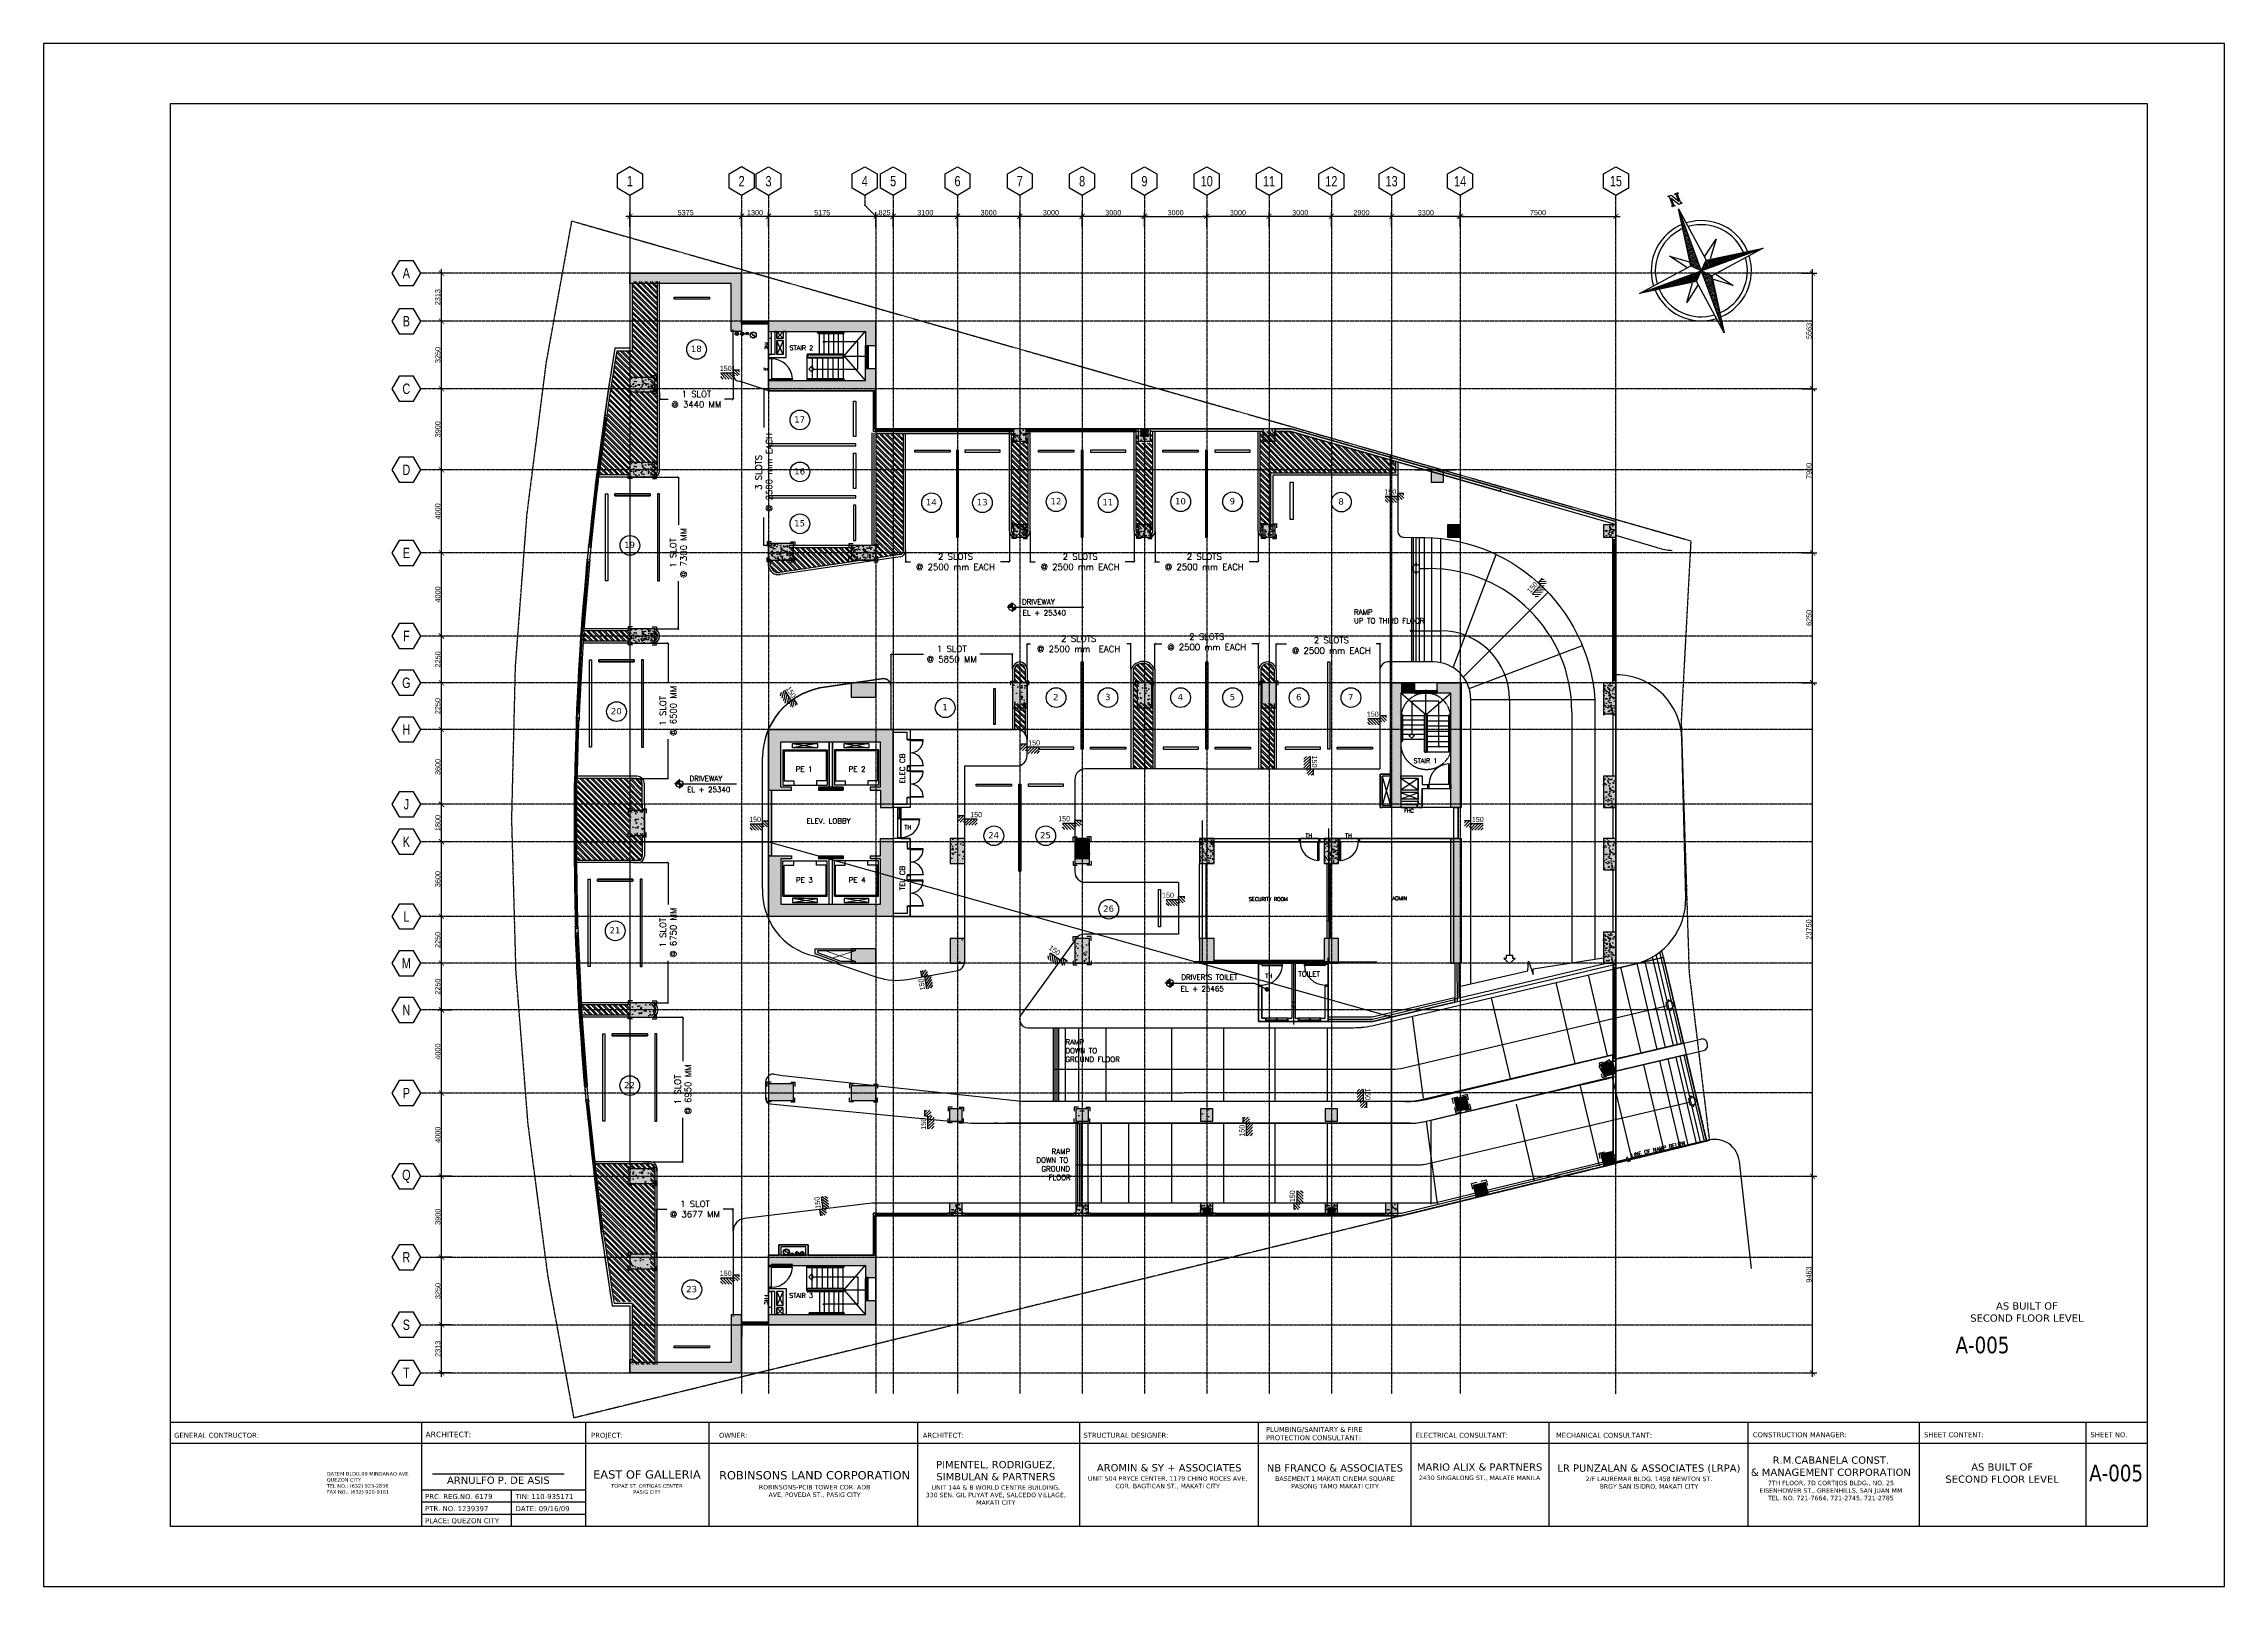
# Model space of a CAD drawing. Header units: inches. Extents: x -189245 to 740841, y -215444 to 469401.
# Drawn here: x 439751 to 544751, y 111625 to 185875 of the extents above; entities that cross this region are included whole.
import ezdxf
from ezdxf.enums import TextEntityAlignment as Align

# ---------------------------------------------------------------- set-up
doc = ezdxf.new("R2010")
doc.units = ezdxf.units.IN
doc.header["$LTSCALE"] = 10
doc.header["$MEASUREMENT"] = 0
for name, pattern in [('ACAD_WP', [1, 0.7, -0.3]), ('CENTER', [2, 1.25, -0.25, 0.25, -0.25]), ('DRAIN', [1.3, 1, -0.3]), ('GRID NORMAL$0$GRID BASEMENT$0$GRID GROUND$0$GRID$0$$0$PHANTOM', [2.5, 1.25, -0.25, 0.25, -0.25, 0.25, -0.25]), ('HIDDEN', [0.375, 0.25, -0.125]), ('HIDDEN2', [0.1875, 0.125, -0.0625]), ('LEOJ', [0.3, 0.2, -0.1])]:
    doc.linetypes.add(name, pattern=pattern)
for name, color, linetype in [('1', 1, 'Continuous'), ('2', 2, 'Continuous'), ('3', 252, 'Continuous'), ('A - Wheel Stop', 2, 'Continuous'), ('A-CMU WALL', 4, 'Continuous'), ('A-CMU-PLASTER', 8, 'Continuous'), ('A-COLUMN', 6, 'Continuous'), ('A-COLUMN HATCH', 252, 'Continuous'), ('a-dim', 8, 'Continuous'), ('A-DOOR', 1, 'Continuous'), ('A-GRID', 8, 'Continuous'), ('A-HATCH COLUMN', 252, 'Continuous'), ('A-HATCH GRAVEL', 8, 'Continuous'), ('A-HATCH-CMU', 8, 'Continuous'), ('A-HATCH-SOLID', 252, 'Continuous'), ('A-HIDDEN', 2, 'HIDDEN'), ('A-PARKING', 252, 'Continuous'), ('A-PARKING EQUIPMENTS', 2, 'Continuous'), ('A-PLASTER', 8, 'Continuous'), ('A-ROAD', 252, 'Continuous'), ('A-SHEARWALL', 6, 'Continuous'), ('A-STAIR', 1, 'Continuous'), ('A-TEXT', 3, 'Continuous'), ('A-TTL', 1, 'Continuous'), ('A-WALL', 4, 'Continuous'), ('A-WINDOW', 2, 'Continuous'), ('AREA', 40, 'Continuous'), ('COL SETOUT', 1, 'Continuous'), ('COLUMN', 6, 'Continuous'), ('ELEVATION MARK', 2, 'Continuous'), ('GRID', 8, 'CENTER'), ('LEGEND', 2, 'Continuous'), ('P-DRN-LIN', 6, 'DRAIN'), ('P-WST-ACU', 142, 'HIDDEN'), ('P-WST-KIT', 41, 'Continuous'), ('P-WST-PRK', 63, 'ACAD_WP'), ('STAIR', 2, 'Continuous'), ('TEXT', 3, 'Continuous'), ('TSG- Beam', 4, 'LEOJ'), ('TSG- DIM1', 1, 'Continuous'), ('TSG- WALL 100', 244, 'Continuous'), ('TSG- WALL 150', 7, 'Continuous'), ('TSG- WINDOW PANEL', 200, 'Continuous'), ('TSG- WINDOW PANEL HATCH', 200, 'Continuous'), ('TSG-CURB SETTING OUT', 1, 'Continuous'), ('TSG-DIM_WINDWS', 1, 'Continuous')]:
    doc.layers.add(name, color=color, linetype=linetype)
doc.layers.add('DEFPOINT', color=7, linetype='Continuous', plot=False)
doc.layers.add('Defpoints @ 1', color=7, linetype='Continuous', plot=False)
doc.layers.add('SLOPE', color=200, linetype='Continuous', lineweight=5)
doc.styles.add('GRID NORMAL$0$GRID BASEMENT$0$GRID GROUND$0$GRID$0$Standard', font='ARIAL.TTF')
doc.styles.add('loudet_font200', font='romans.shx')
doc.styles.add('PRSP_Simplex', font='simplex.shx')
doc.styles.add('ROMANS 300', font='romans.shx', dxfattribs={"height": 300})
doc.styles.add('VERDANA', font='verdana.TTF')
doc.dimstyles.new('GRID NORMAL$0$GRID BASEMENT$0$GRID GROUND$0$GRID$0$Standard', dxfattribs={"dimtxt": 250, "dimasz": 0.18, "dimexe": 0.18, "dimexo": 0.0625, "dimgap": 50, "dimtad": 1, "dimdec": 0, "dimzin": 0, "dimdsep": 46, "dimtxsty": 'GRID NORMAL$0$GRID BASEMENT$0$GRID GROUND$0$GRID$0$Standard', "dimcen": 0.09, "dimadec": 0, "dimazin": 0, "dimtfac": 1, "dimtdec": 0, "dimtofl": 0, "dimtmove": 0, "dimatfit": 3, "dimfxl": 1, "dimtolj": 1, "dimtzin": 0, "dimarcsym": 0})
doc.dimstyles.get("Standard").update_dxf_attribs({"dimtxt": 0.18, "dimasz": 0.18, "dimexe": 0.18, "dimexo": 0.0625, "dimgap": 0.09, "dimtad": 0, "dimtih": 1, "dimtoh": 1, "dimdec": 4, "dimzin": 0, "dimdsep": 46, "dimtxsty": 'Standard', "dimcen": 0.09, "dimadec": 0, "dimazin": 0, "dimtfac": 1, "dimtdec": 4, "dimtofl": 0, "dimtmove": 0, "dimatfit": 3, "dimfxl": 1, "dimtolj": 1, "dimtzin": 0, "dimarcsym": 0})
pattern_1 = [(135, (736631.4, 451932.26), (-132.58252, -132.58252), []), (135, (736631.4, 452020.65), (-132.58252, -132.58252), [])]
pattern_2 = [(135, (486503.6, 150964.43), (-132.5825, -132.5825), []), (135, (486503.6, 151052.82), (-132.5825, -132.5825), [])]
pattern_3 = [(50, (467978.45, 126913.5), (717.26, -62.752), [75, -825]), (355, (467978.45, 126913.5), (-138.751, 752.192), [60, -660]), (100.4514, (468038.2, 126908.3), (578.509, 689.4395), [63.74, -701.142]), (46.1842, (467978.45, 127113.5), (1067.241, -165.519), [112.5, -1237.5]), (96.6356, (468067.4, 127099.7), (934.663, 974.118), [95.61, -1051.713]), (351.1842, (467978.5, 127113.5), (934.662, 974.119), [90, -990]), (21, (468078.45, 127063.5), (596.907, -402.619), [75, -825]), (326, (468078.45, 127063.5), (243.315, 725.15), [60, -660]), (71.4514, (468128.2, 127029.95), (840.223, 322.5305), [63.74, -701.142]), (37.5, (467978.45, 126913.5), (12.1599, 332.8939), [0, -652, 0, -670, 0, -662.5]), (7.5, (467978.45, 126913.5), (263.0695, 394.4117), [0, -382, 0, -637, 0, -252.5]), (327.5, (467755.45, 126913.5), (533.8224, -22.5549), [0, -250, 0, -780, 0, -1035]), (317.5, (467655.45, 126913.5), (583.186, 100.105), [0, -325, 0, -518, 0, -735])]

# ---------------------------------------------------------------- blocks, each defined once
blk = doc.blocks.new('GRID NORMAL$0$GRID BASEMENT$0$GRID GROUND$0$GRID$0$$0$GRID-H')
at = {"color": 3}
blk.add_lwpolyline([(-10.4, 6), (-13.9, 0), (-10.4, -6), (-3.5, -6), (0, 0), (-3.5, 6)], close=True, dxfattribs=at)
at = {"color": 6, "style": 'GRID NORMAL$0$GRID BASEMENT$0$GRID GROUND$0$GRID$0$Standard', "width": 0.75}
blk.add_attdef('H', text='', height=5, dxfattribs=at).set_placement((-6.9, 0), align=Align.MIDDLE)
blk = doc.blocks.new('GRID NORMAL$0$GRID BASEMENT$0$GRID GROUND$0$GRID$0$_ARCHTICK')
at = {"color": 0, "linetype": 'ByBlock', "ltscale": 20, "const_width": 0.15}
blk.add_lwpolyline([(-0.5, -0.5), (0.5, 0.5)], dxfattribs=at)
blk = doc.blocks.new('*D876')
at = {"layer": 'a-dim', "color": 0, "lineweight": -2, "ltscale": 500}
for p, q in [((459409, 174827), (458709, 174827)), ((458909, 172314), (458909, 175027)), ((459409, 172514), (458709, 172514))]:
    blk.add_line(p, q, dxfattribs=at)
at = {"layer": 'Defpoints', "color": 0, "ltscale": 500}
for p in [(458909, 174827), (459409, 174827), (459409, 172514)]:
    blk.add_point(p, dxfattribs=at)
at = {"layer": 'a-dim', "color": 0, "lineweight": -2, "ltscale": 500, "xscale": 250, "yscale": 250, "zscale": 250}
for p, rotation in [((458909, 174827), 90), ((458909, 172514), 270)]:
    blk.add_blockref('GRID NORMAL$0$GRID BASEMENT$0$GRID GROUND$0$GRID$0$_ARCHTICK', p, dxfattribs=dict(at, rotation=rotation))
at = {"layer": 'a-dim', "color": 3, "ltscale": 500, "insert": (458731, 173671), "char_height": 250, "attachment_point": 5, "rotation": 90, "style": 'GRID NORMAL$0$GRID BASEMENT$0$GRID GROUND$0$GRID$0$Standard'}
blk.add_mtext('\\A1;2313', dxfattribs=at)
blk = doc.blocks.new('*D877')
at = {"layer": 'a-dim', "color": 0, "lineweight": -2, "ltscale": 500}
for p, q in [((459409, 172514), (458709, 172514)), ((458909, 169064), (458909, 172714)), ((459409, 169264), (458709, 169264))]:
    blk.add_line(p, q, dxfattribs=at)
at = {"layer": 'Defpoints', "color": 0, "ltscale": 500}
for p in [(458909, 172514), (459409, 172514), (459409, 169264)]:
    blk.add_point(p, dxfattribs=at)
at = {"layer": 'a-dim', "color": 0, "lineweight": -2, "ltscale": 500, "xscale": 250, "yscale": 250, "zscale": 250}
for p, rotation in [((458909, 172514), 90), ((458909, 169264), 270)]:
    blk.add_blockref('GRID NORMAL$0$GRID BASEMENT$0$GRID GROUND$0$GRID$0$_ARCHTICK', p, dxfattribs=dict(at, rotation=rotation))
at = {"layer": 'a-dim', "color": 3, "ltscale": 500, "insert": (458731, 170889), "char_height": 250, "attachment_point": 5, "rotation": 90, "style": 'GRID NORMAL$0$GRID BASEMENT$0$GRID GROUND$0$GRID$0$Standard'}
blk.add_mtext('\\A1;3250', dxfattribs=at)
blk = doc.blocks.new('*D878')
at = {"layer": 'a-dim', "color": 0, "lineweight": -2, "ltscale": 500}
for p, q in [((459409, 169264), (458709, 169264)), ((458909, 165164), (458909, 169464)), ((459409, 165364), (458709, 165364))]:
    blk.add_line(p, q, dxfattribs=at)
at = {"layer": 'Defpoints', "color": 0, "ltscale": 500}
for p in [(458909, 169264), (459409, 169264), (459409, 165364)]:
    blk.add_point(p, dxfattribs=at)
at = {"layer": 'a-dim', "color": 0, "lineweight": -2, "ltscale": 500, "xscale": 250, "yscale": 250, "zscale": 250}
for p, rotation in [((458909, 169264), 90), ((458909, 165364), 270)]:
    blk.add_blockref('GRID NORMAL$0$GRID BASEMENT$0$GRID GROUND$0$GRID$0$_ARCHTICK', p, dxfattribs=dict(at, rotation=rotation))
at = {"layer": 'a-dim', "color": 3, "ltscale": 500, "insert": (458731, 167314), "char_height": 250, "attachment_point": 5, "rotation": 90, "style": 'GRID NORMAL$0$GRID BASEMENT$0$GRID GROUND$0$GRID$0$Standard'}
blk.add_mtext('\\A1;3900', dxfattribs=at)
blk = doc.blocks.new('*D879')
at = {"layer": 'a-dim', "color": 0, "lineweight": -2, "ltscale": 500}
for p, q in [((459409, 165364), (458709, 165364)), ((458909, 161164), (458909, 165564)), ((459409, 161364), (458709, 161364))]:
    blk.add_line(p, q, dxfattribs=at)
at = {"layer": 'Defpoints', "color": 0, "ltscale": 500}
for p in [(458909, 165364), (459409, 165364), (459409, 161364)]:
    blk.add_point(p, dxfattribs=at)
at = {"layer": 'a-dim', "color": 0, "lineweight": -2, "ltscale": 500, "xscale": 250, "yscale": 250, "zscale": 250}
for p, rotation in [((458909, 165364), 90), ((458909, 161364), 270)]:
    blk.add_blockref('GRID NORMAL$0$GRID BASEMENT$0$GRID GROUND$0$GRID$0$_ARCHTICK', p, dxfattribs=dict(at, rotation=rotation))
at = {"layer": 'a-dim', "color": 3, "ltscale": 500, "insert": (458731, 163364), "char_height": 250, "attachment_point": 5, "rotation": 90, "style": 'GRID NORMAL$0$GRID BASEMENT$0$GRID GROUND$0$GRID$0$Standard'}
blk.add_mtext('\\A1;4000', dxfattribs=at)
blk = doc.blocks.new('*D880')
at = {"layer": 'a-dim', "color": 0, "lineweight": -2, "ltscale": 500}
for p, q in [((459409, 161364), (458709, 161364)), ((458909, 157164), (458909, 161564)), ((459409, 157364), (458709, 157364))]:
    blk.add_line(p, q, dxfattribs=at)
at = {"layer": 'Defpoints', "color": 0, "ltscale": 500}
for p in [(458909, 161364), (459409, 161364), (459409, 157364)]:
    blk.add_point(p, dxfattribs=at)
at = {"layer": 'a-dim', "color": 0, "lineweight": -2, "ltscale": 500, "xscale": 250, "yscale": 250, "zscale": 250}
for p, rotation in [((458909, 161364), 90), ((458909, 157364), 270)]:
    blk.add_blockref('GRID NORMAL$0$GRID BASEMENT$0$GRID GROUND$0$GRID$0$_ARCHTICK', p, dxfattribs=dict(at, rotation=rotation))
at = {"layer": 'a-dim', "color": 3, "ltscale": 500, "insert": (458731, 159364), "char_height": 250, "attachment_point": 5, "rotation": 90, "style": 'GRID NORMAL$0$GRID BASEMENT$0$GRID GROUND$0$GRID$0$Standard'}
blk.add_mtext('\\A1;4000', dxfattribs=at)
blk = doc.blocks.new('*D881')
at = {"layer": 'a-dim', "color": 0, "lineweight": -2, "ltscale": 500}
for p, q in [((458909, 154914), (458909, 157564)), ((459409, 157364), (458709, 157364)), ((459409, 155114), (458709, 155114))]:
    blk.add_line(p, q, dxfattribs=at)
at = {"layer": 'Defpoints', "color": 0, "ltscale": 500}
for p in [(458909, 157364), (459409, 157364), (459409, 155114)]:
    blk.add_point(p, dxfattribs=at)
at = {"layer": 'a-dim', "color": 0, "lineweight": -2, "ltscale": 500, "xscale": 250, "yscale": 250, "zscale": 250}
for p, rotation in [((458909, 157364), 90), ((458909, 155114), 270)]:
    blk.add_blockref('GRID NORMAL$0$GRID BASEMENT$0$GRID GROUND$0$GRID$0$_ARCHTICK', p, dxfattribs=dict(at, rotation=rotation))
at = {"layer": 'a-dim', "color": 3, "ltscale": 500, "insert": (458731, 156239), "char_height": 250, "attachment_point": 5, "rotation": 90, "style": 'GRID NORMAL$0$GRID BASEMENT$0$GRID GROUND$0$GRID$0$Standard'}
blk.add_mtext('\\A1;2250', dxfattribs=at)
blk = doc.blocks.new('*D882')
at = {"layer": 'a-dim', "color": 0, "lineweight": -2, "ltscale": 500}
for p, q in [((459409, 155114), (458709, 155114)), ((458909, 152664), (458909, 155314)), ((459409, 152864), (458709, 152864))]:
    blk.add_line(p, q, dxfattribs=at)
at = {"layer": 'Defpoints', "color": 0, "ltscale": 500}
for p in [(458909, 155114), (459409, 155114), (459409, 152864)]:
    blk.add_point(p, dxfattribs=at)
at = {"layer": 'a-dim', "color": 0, "lineweight": -2, "ltscale": 500, "xscale": 250, "yscale": 250, "zscale": 250}
for p, rotation in [((458909, 155114), 90), ((458909, 152864), 270)]:
    blk.add_blockref('GRID NORMAL$0$GRID BASEMENT$0$GRID GROUND$0$GRID$0$_ARCHTICK', p, dxfattribs=dict(at, rotation=rotation))
at = {"layer": 'a-dim', "color": 3, "ltscale": 500, "insert": (458731, 153989), "char_height": 250, "attachment_point": 5, "rotation": 90, "style": 'GRID NORMAL$0$GRID BASEMENT$0$GRID GROUND$0$GRID$0$Standard'}
blk.add_mtext('\\A1;2250', dxfattribs=at)
blk = doc.blocks.new('*D883')
at = {"layer": 'a-dim', "color": 0, "lineweight": -2, "ltscale": 500}
for p, q in [((459409, 149264), (458709, 149264)), ((458909, 147264), (458909, 149464)), ((459409, 147464), (458709, 147464))]:
    blk.add_line(p, q, dxfattribs=at)
at = {"layer": 'Defpoints', "color": 0, "ltscale": 500}
for p in [(458909, 149264), (459409, 149264), (459409, 147464)]:
    blk.add_point(p, dxfattribs=at)
at = {"layer": 'a-dim', "color": 0, "lineweight": -2, "ltscale": 500, "xscale": 250, "yscale": 250, "zscale": 250}
for p, rotation in [((458909, 149264), 90), ((458909, 147464), 270)]:
    blk.add_blockref('GRID NORMAL$0$GRID BASEMENT$0$GRID GROUND$0$GRID$0$_ARCHTICK', p, dxfattribs=dict(at, rotation=rotation))
at = {"layer": 'a-dim', "color": 3, "ltscale": 500, "insert": (458731, 148364), "char_height": 250, "attachment_point": 5, "rotation": 90, "style": 'GRID NORMAL$0$GRID BASEMENT$0$GRID GROUND$0$GRID$0$Standard'}
blk.add_mtext('\\A1;1800', dxfattribs=at)
blk = doc.blocks.new('*D884')
at = {"layer": 'a-dim', "color": 0, "lineweight": -2, "ltscale": 500}
for p, q in [((459409, 143864), (458709, 143864)), ((458909, 141414), (458909, 144064)), ((459409, 141614), (458709, 141614))]:
    blk.add_line(p, q, dxfattribs=at)
at = {"layer": 'Defpoints', "color": 0, "ltscale": 500}
for p in [(458909, 143864), (459409, 143864), (459409, 141614)]:
    blk.add_point(p, dxfattribs=at)
at = {"layer": 'a-dim', "color": 0, "lineweight": -2, "ltscale": 500, "xscale": 250, "yscale": 250, "zscale": 250}
for p, rotation in [((458909, 143864), 90), ((458909, 141614), 270)]:
    blk.add_blockref('GRID NORMAL$0$GRID BASEMENT$0$GRID GROUND$0$GRID$0$_ARCHTICK', p, dxfattribs=dict(at, rotation=rotation))
at = {"layer": 'a-dim', "color": 3, "ltscale": 500, "insert": (458731, 142739), "char_height": 250, "attachment_point": 5, "rotation": 90, "style": 'GRID NORMAL$0$GRID BASEMENT$0$GRID GROUND$0$GRID$0$Standard'}
blk.add_mtext('\\A1;2250', dxfattribs=at)
blk = doc.blocks.new('*D885')
at = {"layer": 'a-dim', "color": 0, "lineweight": -2, "ltscale": 500}
for p, q in [((458909, 139164), (458909, 141814)), ((459409, 141614), (458709, 141614)), ((459409, 139364), (458709, 139364))]:
    blk.add_line(p, q, dxfattribs=at)
at = {"layer": 'Defpoints', "color": 0, "ltscale": 500}
for p in [(458909, 141614), (459409, 141614), (459409, 139364)]:
    blk.add_point(p, dxfattribs=at)
at = {"layer": 'a-dim', "color": 0, "lineweight": -2, "ltscale": 500, "xscale": 250, "yscale": 250, "zscale": 250}
for p, rotation in [((458909, 141614), 90), ((458909, 139364), 270)]:
    blk.add_blockref('GRID NORMAL$0$GRID BASEMENT$0$GRID GROUND$0$GRID$0$_ARCHTICK', p, dxfattribs=dict(at, rotation=rotation))
at = {"layer": 'a-dim', "color": 3, "ltscale": 500, "insert": (458731, 140489), "char_height": 250, "attachment_point": 5, "rotation": 90, "style": 'GRID NORMAL$0$GRID BASEMENT$0$GRID GROUND$0$GRID$0$Standard'}
blk.add_mtext('\\A1;2250', dxfattribs=at)
blk = doc.blocks.new('*D886')
at = {"layer": 'a-dim', "color": 0, "lineweight": -2, "ltscale": 500}
for p, q in [((459409, 139364), (458709, 139364)), ((458909, 135164), (458909, 139564)), ((459408, 135364), (458709, 135364))]:
    blk.add_line(p, q, dxfattribs=at)
at = {"layer": 'Defpoints', "color": 0, "ltscale": 500}
for p in [(458909, 139364), (459409, 139364), (459408, 135364)]:
    blk.add_point(p, dxfattribs=at)
at = {"layer": 'a-dim', "color": 0, "lineweight": -2, "ltscale": 500, "xscale": 250, "yscale": 250, "zscale": 250}
for p, rotation in [((458909, 139364), 90), ((458909, 135364), 270)]:
    blk.add_blockref('GRID NORMAL$0$GRID BASEMENT$0$GRID GROUND$0$GRID$0$_ARCHTICK', p, dxfattribs=dict(at, rotation=rotation))
at = {"layer": 'a-dim', "color": 3, "ltscale": 500, "insert": (458731, 137364), "char_height": 250, "attachment_point": 5, "rotation": 90, "style": 'GRID NORMAL$0$GRID BASEMENT$0$GRID GROUND$0$GRID$0$Standard'}
blk.add_mtext('\\A1;4000', dxfattribs=at)
blk = doc.blocks.new('*D887')
at = {"layer": 'a-dim', "color": 0, "lineweight": -2, "ltscale": 500}
for p, q in [((459409, 147464), (458709, 147464)), ((458909, 143664), (458909, 147664)), ((459409, 143864), (458709, 143864))]:
    blk.add_line(p, q, dxfattribs=at)
at = {"layer": 'Defpoints', "color": 0, "ltscale": 500}
for p in [(458909, 147464), (459409, 147464), (459409, 143864)]:
    blk.add_point(p, dxfattribs=at)
at = {"layer": 'a-dim', "color": 0, "lineweight": -2, "ltscale": 500, "xscale": 250, "yscale": 250, "zscale": 250}
for p, rotation in [((458909, 147464), 90), ((458909, 143864), 270)]:
    blk.add_blockref('GRID NORMAL$0$GRID BASEMENT$0$GRID GROUND$0$GRID$0$_ARCHTICK', p, dxfattribs=dict(at, rotation=rotation))
at = {"layer": 'a-dim', "color": 3, "ltscale": 500, "insert": (458731, 145664), "char_height": 250, "attachment_point": 5, "rotation": 90, "style": 'GRID NORMAL$0$GRID BASEMENT$0$GRID GROUND$0$GRID$0$Standard'}
blk.add_mtext('\\A1;3600', dxfattribs=at)
blk = doc.blocks.new('*D888')
at = {"layer": 'a-dim', "color": 0, "lineweight": -2, "ltscale": 500}
for p, q in [((459409, 152864), (458709, 152864)), ((458909, 149064), (458909, 153064)), ((459409, 149264), (458709, 149264))]:
    blk.add_line(p, q, dxfattribs=at)
at = {"layer": 'Defpoints', "color": 0, "ltscale": 500}
for p in [(458909, 152864), (459409, 152864), (459409, 149264)]:
    blk.add_point(p, dxfattribs=at)
at = {"layer": 'a-dim', "color": 0, "lineweight": -2, "ltscale": 500, "xscale": 250, "yscale": 250, "zscale": 250}
for p, rotation in [((458909, 152864), 90), ((458909, 149264), 270)]:
    blk.add_blockref('GRID NORMAL$0$GRID BASEMENT$0$GRID GROUND$0$GRID$0$_ARCHTICK', p, dxfattribs=dict(at, rotation=rotation))
at = {"layer": 'a-dim', "color": 3, "ltscale": 500, "insert": (458731, 151064), "char_height": 250, "attachment_point": 5, "rotation": 90, "style": 'GRID NORMAL$0$GRID BASEMENT$0$GRID GROUND$0$GRID$0$Standard'}
blk.add_mtext('\\A1;3600', dxfattribs=at)
blk = doc.blocks.new('*D889')
at = {"layer": 'a-dim', "color": 0, "lineweight": -2, "ltscale": 500}
for p, q in [((459409, 139364), (458709, 139364)), ((458909, 135164), (458909, 139564)), ((459408, 135364), (458709, 135364))]:
    blk.add_line(p, q, dxfattribs=at)
at = {"layer": 'Defpoints', "color": 0, "ltscale": 500}
for p in [(458909, 139364), (459409, 139364), (459408, 135364)]:
    blk.add_point(p, dxfattribs=at)
at = {"layer": 'a-dim', "color": 0, "lineweight": -2, "ltscale": 500, "xscale": 250, "yscale": 250, "zscale": 250}
for p, rotation in [((458909, 139364), 90), ((458909, 135364), 270)]:
    blk.add_blockref('GRID NORMAL$0$GRID BASEMENT$0$GRID GROUND$0$GRID$0$_ARCHTICK', p, dxfattribs=dict(at, rotation=rotation))
at = {"layer": 'a-dim', "color": 3, "ltscale": 500, "insert": (458731, 137364), "char_height": 250, "attachment_point": 5, "rotation": 90, "style": 'GRID NORMAL$0$GRID BASEMENT$0$GRID GROUND$0$GRID$0$Standard'}
blk.add_mtext('\\A1;4000', dxfattribs=at)
blk = doc.blocks.new('*D890')
at = {"layer": 'a-dim', "color": 0, "lineweight": -2, "ltscale": 500}
for p, q in [((458909, 131164), (458909, 135564)), ((459409, 135364), (458709, 135364)), ((459408, 131364), (458709, 131364))]:
    blk.add_line(p, q, dxfattribs=at)
at = {"layer": 'Defpoints', "color": 0, "ltscale": 500}
for p in [(458909, 135364), (459409, 135364), (459408, 131364)]:
    blk.add_point(p, dxfattribs=at)
at = {"layer": 'a-dim', "color": 0, "lineweight": -2, "ltscale": 500, "xscale": 250, "yscale": 250, "zscale": 250}
for p, rotation in [((458909, 135364), 90), ((458909, 131364), 270)]:
    blk.add_blockref('GRID NORMAL$0$GRID BASEMENT$0$GRID GROUND$0$GRID$0$_ARCHTICK', p, dxfattribs=dict(at, rotation=rotation))
at = {"layer": 'a-dim', "color": 3, "ltscale": 500, "insert": (458731, 133364), "char_height": 250, "attachment_point": 5, "rotation": 90, "style": 'GRID NORMAL$0$GRID BASEMENT$0$GRID GROUND$0$GRID$0$Standard'}
blk.add_mtext('\\A1;4000', dxfattribs=at)
blk = doc.blocks.new('*D891')
at = {"layer": 'a-dim', "color": 0, "lineweight": -2, "ltscale": 500}
for p, q in [((459412, 131364), (458712, 131364)), ((458912, 127264), (458912, 131564)), ((459411, 127464), (458712, 127464))]:
    blk.add_line(p, q, dxfattribs=at)
at = {"layer": 'Defpoints', "color": 0, "ltscale": 500}
for p in [(458912, 131364), (459412, 131364), (459411, 127464)]:
    blk.add_point(p, dxfattribs=at)
at = {"layer": 'a-dim', "color": 0, "lineweight": -2, "ltscale": 500, "xscale": 250, "yscale": 250, "zscale": 250}
for p, rotation in [((458912, 131364), 90), ((458912, 127464), 270)]:
    blk.add_blockref('GRID NORMAL$0$GRID BASEMENT$0$GRID GROUND$0$GRID$0$_ARCHTICK', p, dxfattribs=dict(at, rotation=rotation))
at = {"layer": 'a-dim', "color": 3, "ltscale": 500, "insert": (458734, 129414), "char_height": 250, "attachment_point": 5, "rotation": 90, "style": 'GRID NORMAL$0$GRID BASEMENT$0$GRID GROUND$0$GRID$0$Standard'}
blk.add_mtext('\\A1;3900', dxfattribs=at)
blk = doc.blocks.new('*D892')
at = {"layer": 'a-dim', "color": 0, "lineweight": -2, "ltscale": 500}
for p, q in [((459412, 127464), (458712, 127464)), ((458912, 124014), (458912, 127664)), ((459411, 124214), (458712, 124214))]:
    blk.add_line(p, q, dxfattribs=at)
at = {"layer": 'Defpoints', "color": 0, "ltscale": 500}
for p in [(458912, 127464), (459412, 127464), (459411, 124214)]:
    blk.add_point(p, dxfattribs=at)
at = {"layer": 'a-dim', "color": 0, "lineweight": -2, "ltscale": 500, "xscale": 250, "yscale": 250, "zscale": 250}
for p, rotation in [((458912, 127464), 90), ((458912, 124214), 270)]:
    blk.add_blockref('GRID NORMAL$0$GRID BASEMENT$0$GRID GROUND$0$GRID$0$_ARCHTICK', p, dxfattribs=dict(at, rotation=rotation))
at = {"layer": 'a-dim', "color": 3, "ltscale": 500, "insert": (458734, 125839), "char_height": 250, "attachment_point": 5, "rotation": 90, "style": 'GRID NORMAL$0$GRID BASEMENT$0$GRID GROUND$0$GRID$0$Standard'}
blk.add_mtext('\\A1;3250', dxfattribs=at)
blk = doc.blocks.new('*D893')
at = {"layer": 'a-dim', "color": 0, "lineweight": -2, "ltscale": 500}
for p, q in [((459412, 124214), (458712, 124214)), ((458912, 121702), (458912, 124414)), ((459411, 121902), (458712, 121902))]:
    blk.add_line(p, q, dxfattribs=at)
at = {"layer": 'Defpoints', "color": 0, "ltscale": 500}
for p in [(458912, 124214), (459412, 124214), (459411, 121902)]:
    blk.add_point(p, dxfattribs=at)
at = {"layer": 'a-dim', "color": 0, "lineweight": -2, "ltscale": 500, "xscale": 250, "yscale": 250, "zscale": 250}
for p, rotation in [((458912, 124214), 90), ((458912, 121902), 270)]:
    blk.add_blockref('GRID NORMAL$0$GRID BASEMENT$0$GRID GROUND$0$GRID$0$_ARCHTICK', p, dxfattribs=dict(at, rotation=rotation))
at = {"layer": 'a-dim', "color": 3, "ltscale": 500, "insert": (458734, 123058), "char_height": 250, "attachment_point": 5, "rotation": 90, "style": 'GRID NORMAL$0$GRID BASEMENT$0$GRID GROUND$0$GRID$0$Standard'}
blk.add_mtext('\\A1;2313', dxfattribs=at)
blk = doc.blocks.new('*D894')
at = {"layer": 'a-dim', "color": 0, "lineweight": -2, "ltscale": 500}
for p, q in [((524424, 174827), (525124, 174827)), ((524924, 169064), (524924, 175027)), ((524424, 169264), (525124, 169264))]:
    blk.add_line(p, q, dxfattribs=at)
at = {"layer": 'Defpoints', "color": 0, "ltscale": 500}
for p in [(524424, 174827), (524924, 174827), (524424, 169264)]:
    blk.add_point(p, dxfattribs=at)
at = {"layer": 'a-dim', "color": 0, "lineweight": -2, "ltscale": 500, "xscale": 250, "yscale": 250, "zscale": 250}
for p, rotation in [((524924, 174827), 90), ((524924, 169264), 270)]:
    blk.add_blockref('GRID NORMAL$0$GRID BASEMENT$0$GRID GROUND$0$GRID$0$_ARCHTICK', p, dxfattribs=dict(at, rotation=rotation))
at = {"layer": 'a-dim', "color": 3, "ltscale": 500, "insert": (524747, 172046), "char_height": 250, "attachment_point": 5, "rotation": 90, "style": 'GRID NORMAL$0$GRID BASEMENT$0$GRID GROUND$0$GRID$0$Standard'}
blk.add_mtext('\\A1;5563', dxfattribs=at)
blk = doc.blocks.new('*D895')
at = {"layer": 'a-dim', "color": 0, "lineweight": -2, "ltscale": 500}
for p, q in [((524424, 169264), (525124, 169264)), ((524924, 161164), (524924, 169464)), ((524424, 161364), (525124, 161364))]:
    blk.add_line(p, q, dxfattribs=at)
at = {"layer": 'Defpoints', "color": 0, "ltscale": 500}
for p in [(524424, 169264), (524924, 169264), (524424, 161364)]:
    blk.add_point(p, dxfattribs=at)
at = {"layer": 'a-dim', "color": 0, "lineweight": -2, "ltscale": 500, "xscale": 250, "yscale": 250, "zscale": 250}
for p, rotation in [((524924, 169264), 90), ((524924, 161364), 270)]:
    blk.add_blockref('GRID NORMAL$0$GRID BASEMENT$0$GRID GROUND$0$GRID$0$_ARCHTICK', p, dxfattribs=dict(at, rotation=rotation))
at = {"layer": 'a-dim', "color": 3, "ltscale": 500, "insert": (524747, 165314), "char_height": 250, "attachment_point": 5, "rotation": 90, "style": 'GRID NORMAL$0$GRID BASEMENT$0$GRID GROUND$0$GRID$0$Standard'}
blk.add_mtext('\\A1;7900', dxfattribs=at)
blk = doc.blocks.new('*D896')
at = {"layer": 'a-dim', "color": 0, "lineweight": -2, "ltscale": 500}
for p, q in [((524424, 131365), (525124, 131365)), ((524924, 121702), (524924, 131565)), ((524508, 121902), (525124, 121902))]:
    blk.add_line(p, q, dxfattribs=at)
at = {"layer": 'Defpoints', "color": 0, "ltscale": 500}
for p in [(524424, 131365), (524924, 131365), (524508, 121902)]:
    blk.add_point(p, dxfattribs=at)
at = {"layer": 'a-dim', "color": 0, "lineweight": -2, "ltscale": 500, "xscale": 250, "yscale": 250, "zscale": 250}
for p, rotation in [((524924, 131365), 90), ((524924, 121902), 270)]:
    blk.add_blockref('GRID NORMAL$0$GRID BASEMENT$0$GRID GROUND$0$GRID$0$_ARCHTICK', p, dxfattribs=dict(at, rotation=rotation))
at = {"layer": 'a-dim', "color": 3, "ltscale": 500, "insert": (524747, 126633), "char_height": 250, "attachment_point": 5, "rotation": 90, "style": 'GRID NORMAL$0$GRID BASEMENT$0$GRID GROUND$0$GRID$0$Standard'}
blk.add_mtext('\\A1;9463', dxfattribs=at)
blk = doc.blocks.new('*D897')
at = {"layer": 'a-dim', "color": 0, "lineweight": -2, "ltscale": 500}
for p, q in [((524424, 161364), (525124, 161364)), ((524924, 154914), (524924, 161564)), ((524424, 155114), (525124, 155114))]:
    blk.add_line(p, q, dxfattribs=at)
at = {"layer": 'Defpoints', "color": 0, "ltscale": 500}
for p in [(524424, 161364), (524924, 161364), (524424, 155114)]:
    blk.add_point(p, dxfattribs=at)
at = {"layer": 'a-dim', "color": 0, "lineweight": -2, "ltscale": 500, "xscale": 250, "yscale": 250, "zscale": 250}
for p, rotation in [((524924, 161364), 90), ((524924, 155114), 270)]:
    blk.add_blockref('GRID NORMAL$0$GRID BASEMENT$0$GRID GROUND$0$GRID$0$_ARCHTICK', p, dxfattribs=dict(at, rotation=rotation))
at = {"layer": 'a-dim', "color": 3, "ltscale": 500, "insert": (524747, 158239), "char_height": 250, "attachment_point": 5, "rotation": 90, "style": 'GRID NORMAL$0$GRID BASEMENT$0$GRID GROUND$0$GRID$0$Standard'}
blk.add_mtext('\\A1;6250', dxfattribs=at)
blk = doc.blocks.new('*D898')
at = {"layer": 'a-dim', "color": 0, "lineweight": -2, "ltscale": 500}
for p, q in [((524424, 155115), (525124, 155115)), ((524924, 131165), (524924, 155315)), ((524424, 131365), (525124, 131365))]:
    blk.add_line(p, q, dxfattribs=at)
at = {"layer": 'Defpoints', "color": 0, "ltscale": 500}
for p in [(524424, 155115), (524924, 155115), (524424, 131365)]:
    blk.add_point(p, dxfattribs=at)
at = {"layer": 'a-dim', "color": 0, "lineweight": -2, "ltscale": 500, "xscale": 250, "yscale": 250, "zscale": 250}
for p, rotation in [((524924, 155115), 90), ((524924, 131365), 270)]:
    blk.add_blockref('GRID NORMAL$0$GRID BASEMENT$0$GRID GROUND$0$GRID$0$_ARCHTICK', p, dxfattribs=dict(at, rotation=rotation))
at = {"layer": 'a-dim', "color": 3, "ltscale": 500, "insert": (524747, 143240), "char_height": 250, "attachment_point": 5, "rotation": 90, "style": 'GRID NORMAL$0$GRID BASEMENT$0$GRID GROUND$0$GRID$0$Standard'}
blk.add_mtext('\\A1;23750', dxfattribs=at)
blk = doc.blocks.new('A$C7A703E7F')
at = {"layer": 'A-WINDOW'}
for p, q in [((5600, -1663), (1617, -2600)), ((5600, -1868), (1641, -2800)), ((1617, -2600), (-500, -2600)), ((1641, -2800), (-500, -2800))]:
    blk.add_line(p, q, dxfattribs=at)
blk = doc.blocks.new('Park-slot2')
at = {"color": 1}
blk.add_lwpolyline([(800, 1200), (5000, 1200), (5000, 1300), (800, 1300)], close=True, dxfattribs=at)
at = {"color": 2}
blk.add_lwpolyline([(800, 850), (900, 850), (900, -850), (800, -850)], close=True, dxfattribs=at)
blk = doc.blocks.new('STEP')
at = {"color": 1}
for p, q in [((-196, -300), (-496, 0)), ((-54, -300), (-354, 0)), ((0, -213), (-213, 0)), ((220, -150), (0, 70)), ((300, -89), (61, 150)), ((300, 53), (203, 150)), ((-337, -300), (-600, -37)), ((-479, -300), (-600, -179)), ((78, -150), (-72, 0))]:
    blk.add_line(p, q, dxfattribs=at)
at = {"color": 3}
blk.add_lwpolyline([(-600, 0), (0, 0), (0, 150), (300, 150)], dxfattribs=at)
blk.add_attdef('000', (-646, 88), '', height=250, dxfattribs=at)
blk = doc.blocks.new('_ARCHTICK')
at = {"color": 0, "linetype": 'ByBlock', "ltscale": 20, "const_width": 0.15}
blk.add_lwpolyline([(-0.5, -0.5), (0.5, 0.5)], dxfattribs=at)
blk = doc.blocks.new('*D871')
at = {"layer": 'a-dim', "color": 1, "lineweight": -2}
for p, q in [((493253, 155764), (493253, 156991)), ((493253, 156991), (493589, 156991)), ((498253, 156991), (497918, 156991)), ((498253, 155764), (498253, 156991))]:
    blk.add_line(p, q, dxfattribs=at)
at = {"layer": 'Defpoints', "color": 0}
for p in [(498253, 156991), (493253, 155763), (498253, 155763)]:
    blk.add_point(p, dxfattribs=at)
at = {"layer": 'a-dim', "color": 1, "lineweight": -2, "xscale": 120, "yscale": 120, "zscale": 120, "rotation": 180}
blk.add_blockref('_ARCHTICK', (493253, 156991), dxfattribs=at)
at = {"layer": 'a-dim', "color": 1, "lineweight": -2, "xscale": 120, "yscale": 120, "zscale": 120}
blk.add_blockref('_ARCHTICK', (498253, 156991), dxfattribs=at)
at = {"layer": 'a-dim', "color": 3, "insert": (495754, 157081), "char_height": 300, "attachment_point": 5, "style": 'ROMANS 300'}
blk.add_mtext('\\A1;2 SLOTS\\P@ 2500 mm EACH', dxfattribs=at)
blk = doc.blocks.new('*D924')
at = {"layer": 'a-dim', "color": 1, "lineweight": -2}
for p, q in [((487103, 155764), (487103, 156991)), ((487103, 156991), (487274, 156991)), ((492103, 156991), (491902, 156991)), ((492103, 155764), (492103, 156991))]:
    blk.add_line(p, q, dxfattribs=at)
at = {"layer": 'Defpoints', "color": 0}
for p in [(492103, 156991), (487103, 155763), (492103, 155763)]:
    blk.add_point(p, dxfattribs=at)
at = {"layer": 'a-dim', "color": 1, "lineweight": -2, "xscale": 120, "yscale": 120, "zscale": 120, "rotation": 180}
blk.add_blockref('_ARCHTICK', (487103, 156991), dxfattribs=at)
at = {"layer": 'a-dim', "color": 1, "lineweight": -2, "xscale": 120, "yscale": 120, "zscale": 120}
blk.add_blockref('_ARCHTICK', (492103, 156991), dxfattribs=at)
at = {"layer": 'a-dim', "color": 3, "insert": (489588, 156991), "char_height": 300, "attachment_point": 5, "style": 'ROMANS 300'}
blk.add_mtext('\\A1;2 SLOTS\\P@ 2500 mm  EACH', dxfattribs=at)
blk = doc.blocks.new('*D872')
at = {"layer": 'a-dim', "color": 1, "lineweight": -2}
for p, q in [((487254, 162414), (487254, 160939)), ((492253, 162414), (492253, 160939)), ((487254, 160939), (487495, 160939)), ((492253, 160939), (491823, 160939))]:
    blk.add_line(p, q, dxfattribs=at)
at = {"layer": 'Defpoints', "color": 0}
for p in [(487254, 162414), (492253, 162414), (487254, 160939)]:
    blk.add_point(p, dxfattribs=at)
at = {"layer": 'a-dim', "color": 1, "lineweight": -2, "xscale": 120, "yscale": 120, "zscale": 120, "rotation": 180}
blk.add_blockref('_ARCHTICK', (487254, 160939), dxfattribs=at)
at = {"layer": 'a-dim', "color": 1, "lineweight": -2, "xscale": 120, "yscale": 120, "zscale": 120}
blk.add_blockref('_ARCHTICK', (492253, 160939), dxfattribs=at)
at = {"layer": 'a-dim', "color": 3, "insert": (489659, 160939), "char_height": 300, "attachment_point": 5, "style": 'ROMANS 300'}
blk.add_mtext('\\A1;2 SLOTS\\P@ 2500 mm EACH', dxfattribs=at)
blk = doc.blocks.new('*D873')
at = {"layer": 'a-dim', "color": 1, "lineweight": -2}
for p, q in [((493263, 162403), (493263, 160939)), ((498231, 162414), (498231, 160939)), ((493263, 160939), (493473, 160939)), ((498231, 160939), (497802, 160939))]:
    blk.add_line(p, q, dxfattribs=at)
at = {"layer": 'Defpoints', "color": 0}
for p in [(493263, 162403), (498231, 162414), (493263, 160939)]:
    blk.add_point(p, dxfattribs=at)
at = {"layer": 'a-dim', "color": 1, "lineweight": -2, "xscale": 120, "yscale": 120, "zscale": 120, "rotation": 180}
blk.add_blockref('_ARCHTICK', (493263, 160939), dxfattribs=at)
at = {"layer": 'a-dim', "color": 1, "lineweight": -2, "xscale": 120, "yscale": 120, "zscale": 120}
blk.add_blockref('_ARCHTICK', (498231, 160939), dxfattribs=at)
at = {"layer": 'a-dim', "color": 3, "insert": (495637, 160939), "char_height": 300, "attachment_point": 5, "style": 'ROMANS 300'}
blk.add_mtext('\\A1;2 SLOTS\\P@ 2500 mm EACH', dxfattribs=at)
blk = doc.blocks.new('*D874')
at = {"layer": 'a-dim', "color": 1, "lineweight": -2}
for p, q in [((499103, 155764), (499103, 156991)), ((499103, 156991), (499589, 156991)), ((504103, 156991), (503918, 156991)), ((504103, 155764), (504103, 156991))]:
    blk.add_line(p, q, dxfattribs=at)
at = {"layer": 'Defpoints', "color": 0}
for p in [(504103, 156991), (499103, 155763), (504103, 155763)]:
    blk.add_point(p, dxfattribs=at)
at = {"layer": 'a-dim', "color": 1, "lineweight": -2, "xscale": 120, "yscale": 120, "zscale": 120, "rotation": 180}
blk.add_blockref('_ARCHTICK', (499103, 156991), dxfattribs=at)
at = {"layer": 'a-dim', "color": 1, "lineweight": -2, "xscale": 120, "yscale": 120, "zscale": 120}
blk.add_blockref('_ARCHTICK', (504103, 156991), dxfattribs=at)
at = {"layer": 'a-dim', "color": 3, "insert": (501754, 156914), "char_height": 300, "attachment_point": 5, "style": 'ROMANS 300'}
blk.add_mtext('\\A1;2 SLOTS\\P@ 2500 mm EACH', dxfattribs=at)
blk = doc.blocks.new('*D925')
at = {"layer": 'a-dim', "color": 1, "lineweight": -2}
for p, q in [((486253, 162414), (486253, 160939)), ((481253, 161483), (481253, 160939)), ((481253, 160939), (481495, 160939)), ((486253, 160939), (485823, 160939))]:
    blk.add_line(p, q, dxfattribs=at)
at = {"layer": 'Defpoints', "color": 0}
for p in [(486253, 162414), (481253, 161483), (481253, 160939)]:
    blk.add_point(p, dxfattribs=at)
at = {"layer": 'a-dim', "color": 1, "lineweight": -2, "xscale": 120, "yscale": 120, "zscale": 120, "rotation": 180}
blk.add_blockref('_ARCHTICK', (481253, 160939), dxfattribs=at)
at = {"layer": 'a-dim', "color": 1, "lineweight": -2, "xscale": 120, "yscale": 120, "zscale": 120}
blk.add_blockref('_ARCHTICK', (486253, 160939), dxfattribs=at)
at = {"layer": 'a-dim', "color": 3, "insert": (483659, 160939), "char_height": 300, "attachment_point": 5, "style": 'ROMANS 300'}
blk.add_mtext('\\A1;2 SLOTS\\P@ 2500 mm EACH', dxfattribs=at)
blk = doc.blocks.new('*D875')
at = {"layer": 'a-dim', "color": 1, "lineweight": -2}
for p, q in [((474878, 169264), (474433, 169264)), ((474433, 169264), (474433, 167402)), ((474433, 161713), (474433, 163073)), ((474822, 161713), (474433, 161713))]:
    blk.add_line(p, q, dxfattribs=at)
at = {"layer": 'Defpoints', "color": 0}
for p in [(474878, 169264), (474433, 161713), (474822, 161713)]:
    blk.add_point(p, dxfattribs=at)
at = {"layer": 'a-dim', "color": 1, "lineweight": -2, "xscale": 120, "yscale": 120, "zscale": 120}
for p, rotation in [((474433, 169264), 90), ((474433, 161713), 270)]:
    blk.add_blockref('_ARCHTICK', p, dxfattribs=dict(at, rotation=rotation))
at = {"layer": 'a-dim', "color": 3, "insert": (474433, 165238), "char_height": 300, "attachment_point": 5, "rotation": 90, "style": 'ROMANS 300'}
blk.add_mtext('\\A1;3 SLOTS\\P@ 2500 mm EACH', dxfattribs=at)
blk = doc.blocks.new('SW6')
at = {"layer": 'A-HATCH-SOLID', "ltscale": 2}
blk.add_hatch(color=254, dxfattribs=at).paths.add_polyline_path([(0, -100), (0, 575), (500, 575), (500, -100), (500, -600), (-4675, -600), (-4675, -100)])
at = {"layer": 'A-SHEARWALL', "color": 6}
blk.add_lwpolyline([(0, -100), (0, 575), (500, 575), (500, -100), (500, -100), (500, -600), (-4675, -600), (-4675, -100), (-4675, -100), (-4675, -100), (0, -100)], dxfattribs=at)
blk = doc.blocks.new('DATUM')
at = {"color": 2}
for p, q in [((-169, 0), (-244, 0)), ((-169, 9), (0, 9)), ((-169, 0), (169, 0)), ((-168, 18), (0, 18)), ((-166, 28), (0, 28)), ((-165, 37), (0, 37)), ((-162, 46), (0, 46)), ((-159, 56), (0, 56)), ((-156, 65), (0, 65)), ((-151, 75), (0, 75)), ((-146, 84), (0, 84)), ((-141, 93), (0, 93)), ((-134, 103), (0, 103)), ((-126, 112), (0, 112)), ((-117, 121), (0, 121)), ((-107, 131), (0, 131)), ((-94, 140), (0, 140)), ((-78, 150), (0, 150)), ((-57, 159), (0, 159)), ((-13, 168), (0, 168)), ((0, 169), (0, 225)), ((0, 169), (0, -169)), ((169, 0), (244, 0)), ((169, -9), (0, -9)), ((168, -18), (0, -18)), ((166, -28), (0, -28)), ((165, -37), (0, -37)), ((162, -46), (0, -46)), ((159, -56), (0, -56)), ((156, -65), (0, -65)), ((151, -75), (0, -75)), ((146, -84), (0, -84)), ((141, -93), (0, -93)), ((134, -103), (0, -103)), ((126, -112), (0, -112)), ((117, -121), (0, -121)), ((107, -131), (0, -131)), ((94, -140), (0, -140)), ((78, -150), (0, -150)), ((57, -159), (0, -159)), ((0, -169), (0, -225))]:
    blk.add_line(p, q, dxfattribs=at)
blk.add_circle((0, 0), 169, dxfattribs=at)
blk = doc.blocks.new('POINT')
at = {"layer": 'DEFPOINT'}
blk.add_blockref('DATUM', (0, 0), dxfattribs=at)
blk = doc.blocks.new('SW-1')
at = {"layer": 'A-HATCH-SOLID', "ltscale": 2}
blk.add_hatch(color=256, dxfattribs=at).paths.add_polyline_path([(50, -6000), (-450, -6000), (-450, 0), (50, 0)])
at = {"layer": 'A-SHEARWALL', "color": 4}
blk.add_lwpolyline([(50, -6000), (-450, -6000), (-450, 0), (50, 0)], close=True, dxfattribs=at)
blk = doc.blocks.new('SW4')
at = {"layer": 'A-HATCH-SOLID', "ltscale": 2}
blk.add_hatch(color=254, dxfattribs=at).paths.add_polyline_path([(500, 500), (500, -575), (0, -575), (0, 0), (-4675, 0), (-4675, 500)])
at = {"layer": 'A-SHEARWALL', "color": 4}
blk.add_lwpolyline([(-4675, 500), (-4675, 0), (0, 0), (0, -575), (500, -575), (500, 500), (-4675, 500)], dxfattribs=at)
blk = doc.blocks.new('*X688')
at = {"color": 0}
for p, q in [((77075, 34875), (77167, 34966)), ((77156, 34793), (77075, 34874)), ((77182, 34795), (77077, 34900)), ((77079, 34851), (77190, 34962)), ((77079, 34907), (77134, 34962)), ((77203, 34803), (77085, 34921)), ((77114, 34806), (77088, 34833)), ((77089, 34832), (77209, 34952)), ((77219, 34815), (77097, 34937)), ((77102, 34817), (77225, 34940)), ((77233, 34830), (77111, 34951)), ((77118, 34804), (77237, 34923)), ((77243, 34848), (77130, 34961)), ((77138, 34796), (77245, 34904)), ((77248, 34871), (77153, 34966)), ((77162, 34793), (77248, 34879)), ((77246, 34901), (77183, 34964)), ((77199, 34801), (77240, 34842))]:
    blk.add_line(p, q, dxfattribs=at)
blk = doc.blocks.new('FHC')
at = {"layer": 'COLUMN', "color": 3, "linetype": 'HIDDEN2'}
blk.add_lwpolyline([(149, 325), (0, 325), (0, 1100), (149, 1100)], close=True, dxfattribs=at)
at = {"layer": 'TSG- WALL 100', "color": 4}
for p, q in [((0, 325), (0, 0)), ((150, 325), (150, 0))]:
    blk.add_line(p, q, dxfattribs=at)
at = {"layer": 'A-TEXT', "linetype": 'Continuous', "style": 'PRSP_Simplex'}
blk.add_text('FHC', height=180, rotation=270, dxfattribs=at).set_placement((-109, 708), align=Align.MIDDLE)
blk = doc.blocks.new('FHC - stair 1')
at = {"layer": 'COLUMN', "color": 3, "linetype": 'HIDDEN2'}
blk.add_lwpolyline([(785, 125), (0, 125), (0, 0), (785, 0)], close=True, dxfattribs=at)
at = {"layer": 'TSG- WALL 100', "color": 4}
for p, q in [((825, 125), (785, 125)), ((825, 0), (785, 0))]:
    blk.add_line(p, q, dxfattribs=at)
at = {"layer": 'A-TEXT', "linetype": 'Continuous', "style": 'PRSP_Simplex'}
blk.add_text('FHC', height=180, dxfattribs=at).set_placement((388, -156), align=Align.MIDDLE)
blk = doc.blocks.new('A$C1A022A18')
at = {"layer": 'A-HATCH COLUMN'}
for color, points in [(254, [(-1113, -2775), (-1113, -2925), (-600, -2925), (-600, -3750), (0, -3750), (0, 0), (-6000, 0), (-6000, -2925), (-4888, -2925), (-4888, -2775), (-5400, -2775), (-5400, -600), (-600, -600), (-600, -2775)]), (256, [(-2413, -2925), (-2413, -2775), (-3587, -2775), (-3587, -2925)]), (254, [(-2413, -2925), (-2413, -2775), (-3587, -2775), (-3587, -2925)]), (254, [(-1113, -6075), (-1113, -6225), (-600, -6225), (-600, -8400), (-5400, -8400), (-5400, -6225), (-4888, -6225), (-4888, -6075), (-6000, -6075), (-6000, -9000), (0, -9000), (0, -5250), (-600, -5250), (-600, -6075)]), (256, [(-3587, -6075), (-3587, -6225), (-2413, -6225), (-2413, -6075)]), (254, [(-3587, -6075), (-3587, -6225), (-2413, -6225), (-2413, -6075)])]:
    blk.add_hatch(color=color, dxfattribs=at).paths.add_polyline_path(points)
for p, q in [((-5303, -974), (-5303, -2674)), ((-5253, -1024), (-5253, -2474)), ((-5253, -2474), (-4787, -2474)), ((-4787, -2474), (-4787, -2674)), ((-5303, -8026), (-5303, -6326)), ((-5253, -7976), (-5253, -6526)), ((-5253, -6526), (-4787, -6526)), ((-4787, -6526), (-4787, -6326))]:
    blk.add_line(p, q)
at = {"color": 1}
for p, q in [((-5303, -974), (-5303, -2674)), ((-5303, -975), (-3172, -975)), ((-5303, -975), (-5303, -2675)), ((-5253, -1024), (-5253, -2474)), ((-5253, -1025), (-3222, -1025)), ((-5253, -1025), (-5253, -2475)), ((-3222, -1025), (-3222, -2475)), ((-3172, -975), (-3172, -2675)), ((-2828, -975), (-2828, -2675)), ((-697, -975), (-2828, -975)), ((-2778, -1025), (-2778, -2475)), ((-747, -1025), (-2778, -1025)), ((-747, -1025), (-747, -2475)), ((-697, -975), (-697, -2675)), ((-5303, -2675), (-3172, -2675)), ((-5253, -2474), (-4787, -2474)), ((-4787, -2474), (-4787, -2674)), ((-4787, -2475), (-4787, -2675)), ((-3222, -2475), (-3687, -2475)), ((-3687, -2475), (-3687, -2675)), ((-697, -2675), (-2828, -2675)), ((-2778, -2475), (-2313, -2475)), ((-2313, -2475), (-2313, -2675)), ((-747, -2475), (-1213, -2475)), ((-1213, -2475), (-1213, -2675)), ((-5303, -6325), (-3172, -6325)), ((-5303, -8025), (-5303, -6325)), ((-5303, -8026), (-5303, -6326)), ((-5253, -7975), (-5253, -6525)), ((-5253, -7976), (-5253, -6526)), ((-5253, -6526), (-4787, -6526)), ((-4787, -6525), (-4787, -6325)), ((-4787, -6526), (-4787, -6326)), ((-3687, -6525), (-3687, -6325)), ((-3222, -6525), (-3687, -6525)), ((-3222, -7975), (-3222, -6525)), ((-3172, -8025), (-3172, -6325)), ((-697, -6325), (-2828, -6325)), ((-2828, -8025), (-2828, -6325)), ((-2778, -7975), (-2778, -6525)), ((-2778, -6525), (-2313, -6525)), ((-2313, -6525), (-2313, -6325)), ((-1213, -6525), (-1213, -6325)), ((-747, -6525), (-1213, -6525)), ((-747, -7975), (-747, -6525)), ((-697, -8025), (-697, -6325)), ((-5303, -8025), (-3172, -8025)), ((-5253, -7975), (-3222, -7975)), ((-2828, -8025), (-697, -8025)), ((-2778, -7975), (-747, -7975))]:
    blk.add_line(p, q, dxfattribs=at)
at = {"color": 8}
for p, q in [((-4837, -674), (-4303, -763)), ((-4837, -674), (-4303, -763)), ((-3637, -675), (-4837, -875)), ((-4837, -675), (-3637, -875)), ((-4303, -785), (-4837, -874)), ((-4303, -785), (-4837, -874)), ((-1163, -675), (-2363, -875)), ((-2363, -675), (-1163, -875)), ((-4303, -8213), (-4837, -8124)), ((-4303, -8213), (-4837, -8124)), ((-3637, -8325), (-4837, -8125)), ((-4837, -8325), (-3637, -8125)), ((-4837, -8324), (-4303, -8235)), ((-4837, -8324), (-4303, -8235)), ((-1163, -8325), (-2363, -8125)), ((-2363, -8325), (-1163, -8125))]:
    blk.add_line(p, q, dxfattribs=at)
for points in [[(-4303, -874), (-4837, -874), (-4837, -674), (-4303, -674)], [(-4303, -874), (-4837, -874), (-4837, -674), (-4303, -674)], [(-4303, -8124), (-4837, -8124), (-4837, -8324), (-4303, -8324)], [(-4303, -8124), (-4837, -8124), (-4837, -8324), (-4303, -8324)]]:
    blk.add_lwpolyline(points, dxfattribs=at)
for points in [[(-3637, -875), (-4837, -875), (-4837, -675), (-3637, -675)], [(-1163, -875), (-2363, -875), (-2363, -675), (-1163, -675)], [(-3637, -8125), (-4837, -8125), (-4837, -8325), (-3637, -8325)], [(-1163, -8125), (-2363, -8125), (-2363, -8325), (-1163, -8325)]]:
    blk.add_lwpolyline(points, close=True, dxfattribs=at)
at = {"layer": 'A-SHEARWALL', "color": 4}
for p, q in [((0, 0), (-6000, 0)), ((-6000, 0), (-6000, -2925)), ((0, -3750), (0, 0)), ((-5400, -2775), (-5400, -600)), ((-5400, -600), (-600, -600)), ((-600, -2775), (-600, -600)), ((-6000, -2925), (-4888, -2925)), ((-4888, -2775), (-5400, -2775)), ((-4888, -2925), (-4888, -2775)), ((-3051, -2775), (-3587, -2775)), ((-3587, -2925), (-2413, -2925)), ((-2413, -2775), (-3051, -2775)), ((-600, -2775), (-1113, -2775)), ((-1113, -2925), (-600, -2925)), ((-600, -2925), (-600, -3750)), ((-600, -3750), (0, -3750)), ((-600, -6075), (-600, -5250)), ((-600, -5250), (0, -5250)), ((0, -5250), (0, -9000)), ((-6000, -6075), (-4888, -6075)), ((-6000, -9000), (-6000, -6075)), ((-4888, -6225), (-5400, -6225)), ((-5400, -6225), (-5400, -8400)), ((-4888, -6075), (-4888, -6225)), ((-3587, -6075), (-2413, -6075)), ((-3587, -6075), (-2413, -6075)), ((-2413, -6225), (-3587, -6225)), ((-2413, -6225), (-3587, -6225)), ((-1113, -6075), (-600, -6075)), ((-600, -6225), (-1113, -6225)), ((-600, -8400), (-600, -6225)), ((-5400, -8400), (-600, -8400)), ((0, -9000), (-6000, -9000))]:
    blk.add_line(p, q, dxfattribs=at)
at = {"layer": 'A-SHEARWALL', "color": 2}
for p, q in [((-3075, -600), (-3075, -2775)), ((-3075, -600), (-3075, -2775)), ((-3075, -2775), (-3075, -600)), ((-2925, -600), (-2925, -2775)), ((-2925, -600), (-2925, -2775)), ((-2925, -2775), (-2925, -600)), ((-3075, -8400), (-3075, -6225)), ((-3075, -8400), (-3075, -6225)), ((-2925, -8400), (-2925, -6225)), ((-2925, -8400), (-2925, -6225))]:
    blk.add_line(p, q, dxfattribs=at)
at = {"layer": 'A-SHEARWALL'}
for p, q in [((-3051, -2775), (-3587, -2775)), ((-2413, -2775), (-2925, -2775))]:
    blk.add_line(p, q, dxfattribs=at)
at = {"layer": 'A-SHEARWALL', "color": 4}
for points in [[(-3587, -2775), (-3587, -2925)], [(-2413, -2775), (-2413, -2925)], [(-1113, -2775), (-1113, -2925)], [(-4888, -6075), (-4888, -6225)], [(-3587, -6075), (-3587, -6225)], [(-2413, -6075), (-2413, -6225)], [(-1113, -6075), (-1113, -6225)]]:
    blk.add_lwpolyline(points, dxfattribs=at)
at = {"layer": 'A-SHEARWALL'}
for points in [[(-2413, -2775), (-2413, -2925)], [(-2413, -2775), (-2413, -2925)], [(-1113, -2775), (-1113, -2925)]]:
    blk.add_lwpolyline(points, dxfattribs=at)
at = {"layer": 'A-TEXT', "linetype": 'Continuous', "style": 'PRSP_Simplex'}
for s, p in [('PE 1', (-4282, -1905)), ('PE 2', (-1739, -1905)), ('PE 3', (-4272, -7240)), ('PE 4', (-1729, -7240))]:
    blk.add_text(s, height=250, dxfattribs=at).set_placement(p, align=Align.MIDDLE)
blk = doc.blocks.new('1')
at = {"layer": 'A-DOOR'}
blk.add_circle((0, 0), 475, dxfattribs=at)
at = {"layer": 'TEXT', "style": 'VERDANA'}
blk.add_attdef('15B', (-404, -124), '', height=300, dxfattribs=at)
blk = doc.blocks.new('*D926')
at = {"layer": 'a-dim', "color": 1, "lineweight": -2}
for p, q in [((469179, 165013), (470314, 165013)), ((470313, 165013), (470313, 162721)), ((470313, 157713), (470313, 160006)), ((469179, 157713), (470314, 157713))]:
    blk.add_line(p, q, dxfattribs=at)
at = {"layer": 'Defpoints', "color": 0}
for p in [(469178, 165013), (469178, 157713), (470313, 157713)]:
    blk.add_point(p, dxfattribs=at)
at = {"layer": 'a-dim', "color": 1, "lineweight": -2, "xscale": 120, "yscale": 120, "zscale": 120}
for p, rotation in [((470313, 165013), 90), ((470313, 157713), 270)]:
    blk.add_blockref('_ARCHTICK', p, dxfattribs=dict(at, rotation=rotation))
at = {"layer": 'a-dim', "color": 3, "insert": (470313, 161363), "char_height": 300, "attachment_point": 5, "rotation": 90, "style": 'ROMANS 300'}
blk.add_mtext('\\A1;1 SLOT\\P@ 7300 MM', dxfattribs=at)
blk = doc.blocks.new('*D927')
at = {"layer": 'a-dim', "color": 1, "lineweight": -2}
for p, q in [((468754, 157013), (469817, 157013)), ((469817, 157013), (469817, 155121)), ((469817, 150513), (469817, 152406)), ((468154, 150513), (469817, 150513))]:
    blk.add_line(p, q, dxfattribs=at)
at = {"layer": 'Defpoints', "color": 0}
for p in [(468754, 157013), (468153, 150513), (469817, 150513)]:
    blk.add_point(p, dxfattribs=at)
at = {"layer": 'a-dim', "color": 1, "lineweight": -2, "xscale": 120, "yscale": 120, "zscale": 120}
for p, rotation in [((469817, 157013), 90), ((469817, 150513), 270)]:
    blk.add_blockref('_ARCHTICK', p, dxfattribs=dict(at, rotation=rotation))
at = {"layer": 'a-dim', "color": 3, "insert": (469817, 153763), "char_height": 300, "attachment_point": 5, "rotation": 90, "style": 'ROMANS 300'}
blk.add_mtext('\\A1;1 SLOT\\P@ 6500 MM', dxfattribs=at)
blk = doc.blocks.new('*D928')
at = {"layer": 'a-dim', "color": 1, "lineweight": -2}
for p, q in [((468137, 146463), (469817, 146463)), ((469817, 146463), (469817, 144446)), ((469817, 139713), (469817, 141731)), ((468979, 139713), (469817, 139713))]:
    blk.add_line(p, q, dxfattribs=at)
at = {"layer": 'Defpoints', "color": 0}
for p in [(468137, 146463), (468978, 139713), (469817, 139713)]:
    blk.add_point(p, dxfattribs=at)
at = {"layer": 'a-dim', "color": 1, "lineweight": -2, "xscale": 120, "yscale": 120, "zscale": 120}
for p, rotation in [((469817, 146463), 90), ((469817, 139713), 270)]:
    blk.add_blockref('_ARCHTICK', p, dxfattribs=dict(at, rotation=rotation))
at = {"layer": 'a-dim', "color": 3, "insert": (469817, 143088), "char_height": 300, "attachment_point": 5, "rotation": 90, "style": 'ROMANS 300'}
blk.add_mtext('\\A1;1 SLOT\\P@ 6750 MM', dxfattribs=at)
blk = doc.blocks.new('*D929')
at = {"layer": 'a-dim', "color": 1, "lineweight": -2}
for p, q in [((469273, 128726), (469273, 129786)), ((469273, 129786), (469754, 129786)), ((472950, 129786), (472469, 129786)), ((472950, 128726), (472950, 129786))]:
    blk.add_line(p, q, dxfattribs=at)
at = {"layer": 'Defpoints', "color": 0}
for p in [(469273, 129786), (469273, 128725), (472950, 128725)]:
    blk.add_point(p, dxfattribs=at)
at = {"layer": 'a-dim', "color": 1, "lineweight": -2, "xscale": 120, "yscale": 120, "zscale": 120, "rotation": 180}
blk.add_blockref('_ARCHTICK', (469273, 129786), dxfattribs=at)
at = {"layer": 'a-dim', "color": 1, "lineweight": -2, "xscale": 120, "yscale": 120, "zscale": 120}
blk.add_blockref('_ARCHTICK', (472950, 129786), dxfattribs=at)
at = {"layer": 'a-dim', "color": 3, "insert": (471111, 129786), "char_height": 300, "attachment_point": 5, "style": 'ROMANS 300'}
blk.add_mtext('\\A1;1 SLOT\\P@ 3677 MM', dxfattribs=at)
blk = doc.blocks.new('*D930')
at = {"layer": 'a-dim', "color": 1, "lineweight": -2}
for p, q in [((480553, 154952), (480553, 156498)), ((480553, 156497), (482121, 156497)), ((486403, 156497), (484836, 156497)), ((486403, 155764), (486403, 156498))]:
    blk.add_line(p, q, dxfattribs=at)
at = {"layer": 'Defpoints', "color": 0}
for p in [(480553, 156497), (486403, 155763), (480553, 154951)]:
    blk.add_point(p, dxfattribs=at)
at = {"layer": 'a-dim', "color": 1, "lineweight": -2, "xscale": 120, "yscale": 120, "zscale": 120, "rotation": 180}
blk.add_blockref('_ARCHTICK', (480553, 156497), dxfattribs=at)
at = {"layer": 'a-dim', "color": 1, "lineweight": -2, "xscale": 120, "yscale": 120, "zscale": 120}
blk.add_blockref('_ARCHTICK', (486403, 156497), dxfattribs=at)
at = {"layer": 'a-dim', "color": 3, "insert": (483478, 156497), "char_height": 300, "attachment_point": 5, "style": 'ROMANS 300'}
blk.add_mtext('\\A1;1 SLOT\\P@ 5850 MM', dxfattribs=at)
blk = doc.blocks.new('*D931')
at = {"layer": 'a-dim', "color": 1, "lineweight": -2}
for p, q in [((468626, 139013), (470525, 139013)), ((470525, 139013), (470525, 136896)), ((470525, 132064), (470525, 134181)), ((468626, 132064), (470525, 132064))]:
    blk.add_line(p, q, dxfattribs=at)
at = {"layer": 'Defpoints', "color": 0}
for p in [(468626, 139013), (470525, 139013), (468626, 132064)]:
    blk.add_point(p, dxfattribs=at)
at = {"layer": 'a-dim', "color": 1, "lineweight": -2, "xscale": 120, "yscale": 120, "zscale": 120}
for p, rotation in [((470525, 139013), 90), ((470525, 132064), 270)]:
    blk.add_blockref('_ARCHTICK', p, dxfattribs=dict(at, rotation=rotation))
at = {"layer": 'a-dim', "color": 3, "insert": (470525, 135539), "char_height": 300, "attachment_point": 5, "rotation": 90, "style": 'ROMANS 300'}
blk.add_mtext('\\A1;1 SLOT\\P@ 6950 MM', dxfattribs=at)
blk = doc.blocks.new('GRID NORMAL$0$GRID BASEMENT$0$GRID GROUND$0$GRID$0$$0$GRID-V')
at = {"color": 3}
blk.add_lwpolyline([(6, 10.4), (0, 13.9), (-6, 10.4), (-6, 3.5), (0, 0), (6, 3.5)], close=True, dxfattribs=at)
at = {"color": 6, "style": 'GRID NORMAL$0$GRID BASEMENT$0$GRID GROUND$0$GRID$0$Standard', "width": 0.75}
blk.add_attdef('V', text='', height=5, dxfattribs=at).set_placement((0, 6.9), align=Align.MIDDLE)
blk = doc.blocks.new('*D899')
at = {"layer": 'a-dim', "color": 0, "lineweight": -2, "ltscale": 500}
for p, q in [((483954, 177562), (480454, 177562)), ((480654, 177063), (480654, 177762)), ((483754, 177063), (483754, 177762))]:
    blk.add_line(p, q, dxfattribs=at)
at = {"layer": 'Defpoints', "color": 0, "ltscale": 500}
for p in [(480654, 177562), (480654, 177062), (483754, 177062)]:
    blk.add_point(p, dxfattribs=at)
at = {"layer": 'a-dim', "color": 0, "lineweight": -2, "ltscale": 500, "xscale": 250, "yscale": 250, "zscale": 250, "rotation": 180}
blk.add_blockref('GRID NORMAL$0$GRID BASEMENT$0$GRID GROUND$0$GRID$0$_ARCHTICK', (480654, 177562), dxfattribs=at)
at = {"layer": 'a-dim', "color": 0, "lineweight": -2, "ltscale": 500, "xscale": 250, "yscale": 250, "zscale": 250}
blk.add_blockref('GRID NORMAL$0$GRID BASEMENT$0$GRID GROUND$0$GRID$0$_ARCHTICK', (483754, 177562), dxfattribs=at)
at = {"layer": 'a-dim', "color": 3, "ltscale": 500, "insert": (482204, 177740), "char_height": 250, "attachment_point": 5, "style": 'GRID NORMAL$0$GRID BASEMENT$0$GRID GROUND$0$GRID$0$Standard'}
blk.add_mtext('\\A1;3100', dxfattribs=at)
blk = doc.blocks.new('*D900')
at = {"layer": 'a-dim', "color": 0, "lineweight": -2, "ltscale": 500}
for p, q in [((508154, 177562), (504454, 177562)), ((504654, 177063), (504654, 177762)), ((507954, 177063), (507954, 177762))]:
    blk.add_line(p, q, dxfattribs=at)
at = {"layer": 'Defpoints', "color": 0, "ltscale": 500}
for p in [(504654, 177562), (504654, 177062), (507954, 177062)]:
    blk.add_point(p, dxfattribs=at)
at = {"layer": 'a-dim', "color": 0, "lineweight": -2, "ltscale": 500, "xscale": 250, "yscale": 250, "zscale": 250, "rotation": 180}
blk.add_blockref('GRID NORMAL$0$GRID BASEMENT$0$GRID GROUND$0$GRID$0$_ARCHTICK', (504654, 177562), dxfattribs=at)
at = {"layer": 'a-dim', "color": 0, "lineweight": -2, "ltscale": 500, "xscale": 250, "yscale": 250, "zscale": 250}
blk.add_blockref('GRID NORMAL$0$GRID BASEMENT$0$GRID GROUND$0$GRID$0$_ARCHTICK', (507954, 177562), dxfattribs=at)
at = {"layer": 'a-dim', "color": 3, "ltscale": 500, "insert": (506304, 177740), "char_height": 250, "attachment_point": 5, "style": 'GRID NORMAL$0$GRID BASEMENT$0$GRID GROUND$0$GRID$0$Standard'}
blk.add_mtext('\\A1;3300', dxfattribs=at)
blk = doc.blocks.new('*D901')
at = {"layer": 'a-dim', "color": 0, "lineweight": -2, "ltscale": 500}
for p, q in [((504854, 177562), (501554, 177562)), ((501754, 177063), (501754, 177762)), ((504654, 177063), (504654, 177762))]:
    blk.add_line(p, q, dxfattribs=at)
at = {"layer": 'Defpoints', "color": 0, "ltscale": 500}
for p in [(501754, 177562), (501754, 177062), (504654, 177062)]:
    blk.add_point(p, dxfattribs=at)
at = {"layer": 'a-dim', "color": 0, "lineweight": -2, "ltscale": 500, "xscale": 250, "yscale": 250, "zscale": 250, "rotation": 180}
blk.add_blockref('GRID NORMAL$0$GRID BASEMENT$0$GRID GROUND$0$GRID$0$_ARCHTICK', (501754, 177562), dxfattribs=at)
at = {"layer": 'a-dim', "color": 0, "lineweight": -2, "ltscale": 500, "xscale": 250, "yscale": 250, "zscale": 250}
blk.add_blockref('GRID NORMAL$0$GRID BASEMENT$0$GRID GROUND$0$GRID$0$_ARCHTICK', (504654, 177562), dxfattribs=at)
at = {"layer": 'a-dim', "color": 3, "ltscale": 500, "insert": (503204, 177740), "char_height": 250, "attachment_point": 5, "style": 'GRID NORMAL$0$GRID BASEMENT$0$GRID GROUND$0$GRID$0$Standard'}
blk.add_mtext('\\A1;2900', dxfattribs=at)
blk = doc.blocks.new('*D902')
at = {"layer": 'a-dim', "color": 0, "lineweight": -2, "ltscale": 500}
for p, q in [((498954, 177562), (495554, 177562)), ((495754, 177063), (495754, 177762)), ((498754, 177063), (498754, 177762))]:
    blk.add_line(p, q, dxfattribs=at)
at = {"layer": 'Defpoints', "color": 0, "ltscale": 500}
for p in [(495754, 177562), (495754, 177062), (498754, 177063)]:
    blk.add_point(p, dxfattribs=at)
at = {"layer": 'a-dim', "color": 0, "lineweight": -2, "ltscale": 500, "xscale": 250, "yscale": 250, "zscale": 250, "rotation": 180}
blk.add_blockref('GRID NORMAL$0$GRID BASEMENT$0$GRID GROUND$0$GRID$0$_ARCHTICK', (495754, 177562), dxfattribs=at)
at = {"layer": 'a-dim', "color": 0, "lineweight": -2, "ltscale": 500, "xscale": 250, "yscale": 250, "zscale": 250}
blk.add_blockref('GRID NORMAL$0$GRID BASEMENT$0$GRID GROUND$0$GRID$0$_ARCHTICK', (498754, 177562), dxfattribs=at)
at = {"layer": 'a-dim', "color": 3, "ltscale": 500, "insert": (497254, 177740), "char_height": 250, "attachment_point": 5, "style": 'GRID NORMAL$0$GRID BASEMENT$0$GRID GROUND$0$GRID$0$Standard'}
blk.add_mtext('\\A1;3000', dxfattribs=at)
blk = doc.blocks.new('*D903')
at = {"layer": 'a-dim', "color": 0, "lineweight": -2, "ltscale": 500}
for p, q in [((486954, 177562), (483554, 177562)), ((483754, 177063), (483754, 177762)), ((486754, 177063), (486754, 177762))]:
    blk.add_line(p, q, dxfattribs=at)
at = {"layer": 'Defpoints', "color": 0, "ltscale": 500}
for p in [(483754, 177562), (483754, 177062), (486754, 177062)]:
    blk.add_point(p, dxfattribs=at)
at = {"layer": 'a-dim', "color": 0, "lineweight": -2, "ltscale": 500, "xscale": 250, "yscale": 250, "zscale": 250, "rotation": 180}
blk.add_blockref('GRID NORMAL$0$GRID BASEMENT$0$GRID GROUND$0$GRID$0$_ARCHTICK', (483754, 177562), dxfattribs=at)
at = {"layer": 'a-dim', "color": 0, "lineweight": -2, "ltscale": 500, "xscale": 250, "yscale": 250, "zscale": 250}
blk.add_blockref('GRID NORMAL$0$GRID BASEMENT$0$GRID GROUND$0$GRID$0$_ARCHTICK', (486754, 177562), dxfattribs=at)
at = {"layer": 'a-dim', "color": 3, "ltscale": 500, "insert": (485254, 177740), "char_height": 250, "attachment_point": 5, "style": 'GRID NORMAL$0$GRID BASEMENT$0$GRID GROUND$0$GRID$0$Standard'}
blk.add_mtext('\\A1;3000', dxfattribs=at)
blk = doc.blocks.new('*D904')
at = {"layer": 'a-dim', "color": 0, "lineweight": -2, "ltscale": 500}
for p, q in [((501954, 177562), (498554, 177562)), ((498754, 177063), (498754, 177762)), ((501754, 177063), (501754, 177762))]:
    blk.add_line(p, q, dxfattribs=at)
at = {"layer": 'Defpoints', "color": 0, "ltscale": 500}
for p in [(498754, 177562), (498754, 177063), (501754, 177062)]:
    blk.add_point(p, dxfattribs=at)
at = {"layer": 'a-dim', "color": 0, "lineweight": -2, "ltscale": 500, "xscale": 250, "yscale": 250, "zscale": 250, "rotation": 180}
blk.add_blockref('GRID NORMAL$0$GRID BASEMENT$0$GRID GROUND$0$GRID$0$_ARCHTICK', (498754, 177562), dxfattribs=at)
at = {"layer": 'a-dim', "color": 0, "lineweight": -2, "ltscale": 500, "xscale": 250, "yscale": 250, "zscale": 250}
blk.add_blockref('GRID NORMAL$0$GRID BASEMENT$0$GRID GROUND$0$GRID$0$_ARCHTICK', (501754, 177562), dxfattribs=at)
at = {"layer": 'a-dim', "color": 3, "ltscale": 500, "insert": (500254, 177740), "char_height": 250, "attachment_point": 5, "style": 'GRID NORMAL$0$GRID BASEMENT$0$GRID GROUND$0$GRID$0$Standard'}
blk.add_mtext('\\A1;3000', dxfattribs=at)
blk = doc.blocks.new('*D905')
at = {"layer": 'a-dim', "color": 0, "lineweight": -2, "ltscale": 500}
for p, q in [((492954, 177562), (489554, 177562)), ((489754, 177063), (489754, 177762)), ((492754, 177063), (492754, 177762))]:
    blk.add_line(p, q, dxfattribs=at)
at = {"layer": 'Defpoints', "color": 0, "ltscale": 500}
for p in [(489754, 177562), (489754, 177063), (492754, 177062)]:
    blk.add_point(p, dxfattribs=at)
at = {"layer": 'a-dim', "color": 0, "lineweight": -2, "ltscale": 500, "xscale": 250, "yscale": 250, "zscale": 250, "rotation": 180}
blk.add_blockref('GRID NORMAL$0$GRID BASEMENT$0$GRID GROUND$0$GRID$0$_ARCHTICK', (489754, 177562), dxfattribs=at)
at = {"layer": 'a-dim', "color": 0, "lineweight": -2, "ltscale": 500, "xscale": 250, "yscale": 250, "zscale": 250}
blk.add_blockref('GRID NORMAL$0$GRID BASEMENT$0$GRID GROUND$0$GRID$0$_ARCHTICK', (492754, 177562), dxfattribs=at)
at = {"layer": 'a-dim', "color": 3, "ltscale": 500, "insert": (491254, 177740), "char_height": 250, "attachment_point": 5, "style": 'GRID NORMAL$0$GRID BASEMENT$0$GRID GROUND$0$GRID$0$Standard'}
blk.add_mtext('\\A1;3000', dxfattribs=at)
blk = doc.blocks.new('*D906')
at = {"layer": 'a-dim', "color": 0, "lineweight": -2, "ltscale": 500}
for p, q in [((489954, 177562), (486554, 177562)), ((486754, 177063), (486754, 177762)), ((489754, 177063), (489754, 177762))]:
    blk.add_line(p, q, dxfattribs=at)
at = {"layer": 'Defpoints', "color": 0, "ltscale": 500}
for p in [(486754, 177562), (486754, 177063), (489754, 177063)]:
    blk.add_point(p, dxfattribs=at)
at = {"layer": 'a-dim', "color": 0, "lineweight": -2, "ltscale": 500, "xscale": 250, "yscale": 250, "zscale": 250, "rotation": 180}
blk.add_blockref('GRID NORMAL$0$GRID BASEMENT$0$GRID GROUND$0$GRID$0$_ARCHTICK', (486754, 177562), dxfattribs=at)
at = {"layer": 'a-dim', "color": 0, "lineweight": -2, "ltscale": 500, "xscale": 250, "yscale": 250, "zscale": 250}
blk.add_blockref('GRID NORMAL$0$GRID BASEMENT$0$GRID GROUND$0$GRID$0$_ARCHTICK', (489754, 177562), dxfattribs=at)
at = {"layer": 'a-dim', "color": 3, "ltscale": 500, "insert": (488254, 177740), "char_height": 250, "attachment_point": 5, "style": 'GRID NORMAL$0$GRID BASEMENT$0$GRID GROUND$0$GRID$0$Standard'}
blk.add_mtext('\\A1;3000', dxfattribs=at)
blk = doc.blocks.new('*D907')
at = {"layer": 'a-dim', "color": 0, "lineweight": -2, "ltscale": 500}
for p, q in [((480029, 177562), (474454, 177562)), ((474654, 177063), (474654, 177762)), ((479829, 177063), (479829, 177762))]:
    blk.add_line(p, q, dxfattribs=at)
at = {"layer": 'Defpoints', "color": 0, "ltscale": 500}
for p in [(474654, 177562), (474654, 177062), (479829, 177062)]:
    blk.add_point(p, dxfattribs=at)
at = {"layer": 'a-dim', "color": 0, "lineweight": -2, "ltscale": 500, "xscale": 250, "yscale": 250, "zscale": 250, "rotation": 180}
blk.add_blockref('GRID NORMAL$0$GRID BASEMENT$0$GRID GROUND$0$GRID$0$_ARCHTICK', (474654, 177562), dxfattribs=at)
at = {"layer": 'a-dim', "color": 0, "lineweight": -2, "ltscale": 500, "xscale": 250, "yscale": 250, "zscale": 250}
blk.add_blockref('GRID NORMAL$0$GRID BASEMENT$0$GRID GROUND$0$GRID$0$_ARCHTICK', (479829, 177562), dxfattribs=at)
at = {"layer": 'a-dim', "color": 3, "ltscale": 500, "insert": (477241, 177740), "char_height": 250, "attachment_point": 5, "style": 'GRID NORMAL$0$GRID BASEMENT$0$GRID GROUND$0$GRID$0$Standard'}
blk.add_mtext('\\A1;5175', dxfattribs=at)
blk = doc.blocks.new('*D908')
at = {"layer": 'a-dim', "color": 0, "lineweight": -2, "ltscale": 500}
for p, q in [((473554, 177562), (467779, 177562)), ((467979, 177063), (467979, 177762)), ((473354, 177063), (473354, 177762))]:
    blk.add_line(p, q, dxfattribs=at)
at = {"layer": 'Defpoints', "color": 0, "ltscale": 500}
for p in [(467979, 177562), (467979, 177062), (473354, 177062)]:
    blk.add_point(p, dxfattribs=at)
at = {"layer": 'a-dim', "color": 0, "lineweight": -2, "ltscale": 500, "xscale": 250, "yscale": 250, "zscale": 250, "rotation": 180}
blk.add_blockref('GRID NORMAL$0$GRID BASEMENT$0$GRID GROUND$0$GRID$0$_ARCHTICK', (467979, 177562), dxfattribs=at)
at = {"layer": 'a-dim', "color": 0, "lineweight": -2, "ltscale": 500, "xscale": 250, "yscale": 250, "zscale": 250}
blk.add_blockref('GRID NORMAL$0$GRID BASEMENT$0$GRID GROUND$0$GRID$0$_ARCHTICK', (473354, 177562), dxfattribs=at)
at = {"layer": 'a-dim', "color": 3, "ltscale": 500, "insert": (470666, 177740), "char_height": 250, "attachment_point": 5, "style": 'GRID NORMAL$0$GRID BASEMENT$0$GRID GROUND$0$GRID$0$Standard'}
blk.add_mtext('\\A1;5375', dxfattribs=at)
blk = doc.blocks.new('*D909')
at = {"layer": 'a-dim', "color": 0, "lineweight": -2, "ltscale": 500}
for p, q in [((492554, 177562), (495954, 177562)), ((492754, 177063), (492754, 177762)), ((495754, 177063), (495754, 177762))]:
    blk.add_line(p, q, dxfattribs=at)
at = {"layer": 'Defpoints', "color": 0, "ltscale": 500}
for p in [(495754, 177562), (492754, 177062), (495754, 177063)]:
    blk.add_point(p, dxfattribs=at)
at = {"layer": 'a-dim', "color": 0, "lineweight": -2, "ltscale": 500, "xscale": 250, "yscale": 250, "zscale": 250, "rotation": 180}
blk.add_blockref('GRID NORMAL$0$GRID BASEMENT$0$GRID GROUND$0$GRID$0$_ARCHTICK', (492754, 177562), dxfattribs=at)
at = {"layer": 'a-dim', "color": 0, "lineweight": -2, "ltscale": 500, "xscale": 250, "yscale": 250, "zscale": 250}
blk.add_blockref('GRID NORMAL$0$GRID BASEMENT$0$GRID GROUND$0$GRID$0$_ARCHTICK', (495754, 177562), dxfattribs=at)
at = {"layer": 'a-dim', "color": 3, "ltscale": 500, "insert": (494254, 177740), "char_height": 250, "attachment_point": 5, "style": 'GRID NORMAL$0$GRID BASEMENT$0$GRID GROUND$0$GRID$0$Standard'}
blk.add_mtext('\\A1;3000', dxfattribs=at)
blk = doc.blocks.new('*D910')
at = {"layer": 'a-dim', "color": 0, "lineweight": -2, "ltscale": 500}
for p, q in [((507754, 177562), (515654, 177562)), ((507954, 177063), (507954, 177762)), ((515454, 177063), (515454, 177762))]:
    blk.add_line(p, q, dxfattribs=at)
at = {"layer": 'Defpoints', "color": 0, "ltscale": 500}
for p in [(515454, 177562), (507954, 177062), (515454, 177063)]:
    blk.add_point(p, dxfattribs=at)
at = {"layer": 'a-dim', "color": 0, "lineweight": -2, "ltscale": 500, "xscale": 250, "yscale": 250, "zscale": 250, "rotation": 180}
blk.add_blockref('GRID NORMAL$0$GRID BASEMENT$0$GRID GROUND$0$GRID$0$_ARCHTICK', (507954, 177562), dxfattribs=at)
at = {"layer": 'a-dim', "color": 0, "lineweight": -2, "ltscale": 500, "xscale": 250, "yscale": 250, "zscale": 250}
blk.add_blockref('GRID NORMAL$0$GRID BASEMENT$0$GRID GROUND$0$GRID$0$_ARCHTICK', (515454, 177562), dxfattribs=at)
at = {"layer": 'a-dim', "color": 3, "ltscale": 500, "insert": (511704, 177740), "char_height": 250, "attachment_point": 5, "style": 'GRID NORMAL$0$GRID BASEMENT$0$GRID GROUND$0$GRID$0$Standard'}
blk.add_mtext('\\A1;7500', dxfattribs=at)
blk = doc.blocks.new('*D911')
at = {"layer": 'a-dim', "color": 0, "lineweight": -2, "ltscale": 500}
for p, q in [((474854, 177562), (473154, 177562)), ((473354, 177063), (473354, 177762)), ((474654, 177063), (474654, 177762))]:
    blk.add_line(p, q, dxfattribs=at)
at = {"layer": 'Defpoints', "color": 0, "ltscale": 500}
for p in [(473354, 177562), (473354, 177063), (474654, 177062)]:
    blk.add_point(p, dxfattribs=at)
at = {"layer": 'a-dim', "color": 0, "lineweight": -2, "ltscale": 500, "xscale": 250, "yscale": 250, "zscale": 250, "rotation": 180}
blk.add_blockref('GRID NORMAL$0$GRID BASEMENT$0$GRID GROUND$0$GRID$0$_ARCHTICK', (473354, 177562), dxfattribs=at)
at = {"layer": 'a-dim', "color": 0, "lineweight": -2, "ltscale": 500, "xscale": 250, "yscale": 250, "zscale": 250}
blk.add_blockref('GRID NORMAL$0$GRID BASEMENT$0$GRID GROUND$0$GRID$0$_ARCHTICK', (474654, 177562), dxfattribs=at)
at = {"layer": 'a-dim', "color": 3, "ltscale": 500, "insert": (474004, 177740), "char_height": 250, "attachment_point": 5, "style": 'GRID NORMAL$0$GRID BASEMENT$0$GRID GROUND$0$GRID$0$Standard'}
blk.add_mtext('\\A1;1300', dxfattribs=at)
blk = doc.blocks.new('*D912')
at = {"layer": 'a-dim', "color": 0, "lineweight": -2, "ltscale": 500}
for p, q in [((480854, 177562), (479629, 177562)), ((479829, 177063), (479829, 177762)), ((480654, 177063), (480654, 177762))]:
    blk.add_line(p, q, dxfattribs=at)
at = {"layer": 'Defpoints', "color": 0, "ltscale": 500}
for p in [(479829, 177562), (479829, 177062), (480654, 177062)]:
    blk.add_point(p, dxfattribs=at)
at = {"layer": 'a-dim', "color": 0, "lineweight": -2, "ltscale": 500, "xscale": 250, "yscale": 250, "zscale": 250, "rotation": 180}
blk.add_blockref('GRID NORMAL$0$GRID BASEMENT$0$GRID GROUND$0$GRID$0$_ARCHTICK', (479829, 177562), dxfattribs=at)
at = {"layer": 'a-dim', "color": 0, "lineweight": -2, "ltscale": 500, "xscale": 250, "yscale": 250, "zscale": 250}
blk.add_blockref('GRID NORMAL$0$GRID BASEMENT$0$GRID GROUND$0$GRID$0$_ARCHTICK', (480654, 177562), dxfattribs=at)
at = {"layer": 'a-dim', "color": 3, "ltscale": 500, "insert": (480241, 177740), "char_height": 250, "attachment_point": 5, "style": 'GRID NORMAL$0$GRID BASEMENT$0$GRID GROUND$0$GRID$0$Standard'}
blk.add_mtext('\\A1;825', dxfattribs=at)
blk = doc.blocks.new('*X20')
at = {"color": 0, "linetype": 'ByBlock'}
for p, q in [((-217.53, 160.5), (-217.53, 160.5)), ((-217.52, 160.498), (-217.52, 160.5)), ((-217.51, 160.497), (-217.51, 160.5)), ((-217.5, 160.496), (-217.5, 160.5)), ((-217.49, 160.494), (-217.49, 160.5)), ((-217.48, 160.493), (-217.48, 160.5)), ((-217.47, 160.491), (-217.47, 160.5)), ((-217.46, 160.49), (-217.46, 160.5)), ((-217.45, 160.488), (-217.45, 160.5)), ((-217.44, 160.487), (-217.44, 160.5)), ((-217.43, 160.486), (-217.43, 160.5)), ((-217.42, 160.484), (-217.42, 160.5)), ((-217.41, 160.483), (-217.41, 160.5)), ((-217.4, 160.481), (-217.4, 160.5)), ((-217.39, 160.48), (-217.39, 160.5)), ((-217.38, 160.478), (-217.38, 160.5)), ((-217.37, 160.477), (-217.37, 160.5)), ((-217.36, 160.476), (-217.36, 160.5)), ((-217.35, 160.474), (-217.35, 160.5)), ((-217.34, 160.473), (-217.34, 160.5)), ((-217.33, 160.471), (-217.33, 160.5)), ((-217.32, 160.47), (-217.32, 160.5)), ((-217.31, 160.468), (-217.31, 160.5)), ((-217.3, 160.467), (-217.3, 160.5)), ((-217.29, 160.466), (-217.29, 160.5)), ((-217.28, 160.464), (-217.28, 160.5)), ((-217.27, 160.463), (-217.27, 160.5)), ((-217.26, 160.461), (-217.26, 160.5)), ((-217.25, 160.46), (-217.25, 160.5)), ((-217.24, 160.458), (-217.24, 160.5)), ((-217.23, 160.457), (-217.23, 160.5)), ((-217.22, 160.456), (-217.22, 160.5)), ((-217.21, 160.454), (-217.21, 160.5)), ((-217.2, 160.453), (-217.2, 160.5)), ((-217.19, 160.451), (-217.19, 160.5)), ((-217.18, 160.45), (-217.18, 160.5)), ((-217.17, 160.448), (-217.17, 160.5)), ((-217.16, 160.447), (-217.16, 160.5)), ((-217.15, 160.446), (-217.15, 160.5)), ((-217.14, 160.444), (-217.14, 160.5)), ((-217.13, 160.443), (-217.13, 160.5)), ((-217.12, 160.441), (-217.12, 160.5)), ((-217.11, 160.44), (-217.11, 160.5)), ((-217.1, 160.438), (-217.1, 160.5)), ((-217.09, 160.441), (-217.09, 160.5)), ((-217.08, 160.451), (-217.08, 160.5)), ((-217.07, 160.461), (-217.07, 160.5)), ((-217.06, 160.471), (-217.06, 160.5)), ((-217.05, 160.481), (-217.05, 160.5)), ((-217.04, 160.491), (-217.04, 160.5))]:
    blk.add_line(p, q, dxfattribs=at)
blk = doc.blocks.new('north2')
at = {"color": 0, "linetype": 'ByBlock'}
for p, q in [((-0.063, 0.062), (0, 0.5)), ((0, 0.5), (0.062, 0.062)), ((0, 0.5), (0, 0)), ((-0.094, 0.062), (-0.188, 0.187)), ((-0.188, 0.187), (-0.063, 0.094)), ((0.062, 0.094), (0.187, 0.187)), ((0.187, 0.187), (0.094, 0.062)), ((-0.5, 0), (-0.063, 0.062)), ((-0.063, 0.062), (0, 0)), ((0, 0), (0.062, 0.062)), ((0.062, 0.062), (0.5, 0)), ((0, 0), (-0.5, 0)), ((-0.063, -0.063), (-0.5, 0)), ((-0.188, -0.188), (-0.094, -0.063)), ((-0.063, -0.094), (-0.188, -0.188)), ((-0.063, -0.063), (0, 0)), ((0, -0.5), (-0.063, -0.063)), ((0, 0), (0.062, -0.063)), ((0, 0), (0, -0.5)), ((0.5, 0), (0, 0)), ((0.062, -0.063), (0, -0.5)), ((0.5, 0), (0.062, -0.063)), ((0.187, -0.188), (0.062, -0.094)), ((0.094, -0.063), (0.187, -0.188))]:
    blk.add_line(p, q, dxfattribs=at)
blk.add_lwpolyline([(0.539, 0.026), (0.539, 0.018), (0.531, 0.018), (0.531, 0.041), (0.539, 0.041), (0.539, 0.033), (0.609, 0.033), (0.609, 0.041), (0.617, 0.041), (0.617, 0.018), (0.555, -0.021), (0.609, -0.021), (0.609, -0.014), (0.617, -0.014), (0.617, -0.037), (0.609, -0.037), (0.609, -0.029), (0.539, -0.029), (0.539, -0.037), (0.531, -0.037), (0.531, -0.014), (0.594, 0.026), (0.539, 0.026)], dxfattribs=at)
for radius, start, end in [(0.38, 92.5891, 177.4109), (0.349, 93.5464, 176.4536), (0.38, 0, 87.4109), (0.349, 0, 86.4536), (0.38, 182.5891, 267.4109), (0.349, 183.5464, 266.4536), (0.38, 270, 357.4109), (0.349, 270, 356.4536)]:
    blk.add_arc((0, 0), radius, start, end, dxfattribs=at)
for p, rotation in [((-160.5, -217.031), 270), ((-217.031, 160.5), 180), ((160.5, 217.031), 89.99999999999999)]:
    blk.add_blockref('*X20', p, dxfattribs=dict(at, rotation=rotation))
blk.add_blockref('*X20', (217.031, -160.5), dxfattribs=at)
blk = doc.blocks.new('*D933')
at = {"layer": 'a-dim', "color": 1, "lineweight": -2}
for p, q in [((472953, 170359), (472953, 168759)), ((469412, 169079), (469412, 168759)), ((469412, 168760), (469825, 168760)), ((472953, 168760), (472540, 168760))]:
    blk.add_line(p, q, dxfattribs=at)
at = {"layer": 'Defpoints', "color": 0}
for p in [(472953, 170359), (469412, 169079), (469412, 168760)]:
    blk.add_point(p, dxfattribs=at)
at = {"layer": 'a-dim', "color": 1, "lineweight": -2, "xscale": 120, "yscale": 120, "zscale": 120, "rotation": 180}
blk.add_blockref('_ARCHTICK', (469412, 168760), dxfattribs=at)
at = {"layer": 'a-dim', "color": 1, "lineweight": -2, "xscale": 120, "yscale": 120, "zscale": 120}
blk.add_blockref('_ARCHTICK', (472953, 168760), dxfattribs=at)
at = {"layer": 'a-dim', "color": 3, "insert": (471183, 168760), "char_height": 300, "attachment_point": 5, "style": 'ROMANS 300'}
blk.add_mtext('\\A1;1 SLOT\\P@ 3440 MM', dxfattribs=at)

msp = doc.modelspace()

# ---------------------------------------------------------------- hatches: boundary and pattern name
for points in [[(514869.99567, 136174.37494), (515453.45079, 136314.30393), (515313.5218, 136897.75905), (514730.06668, 136757.83006)], [(507800.87516, 134490.3897), (508384.53277, 134629.47167), (508245.45079, 135213.12928), (507661.79318, 135074.0473)], [(514869.99567, 131838.22504), (515453.45079, 131978.15403), (515313.5218, 132561.60915), (514730.06668, 132421.68016)], [(508728.53277, 130339.01035), (509312.19037, 130478.09232), (509173.1084, 131061.74993), (508589.45079, 130922.66796)]]:
    msp.add_hatch(color=253).paths.add_polyline_path(points)
h = msp.add_hatch()
h.set_pattern_fill('AR-CONC', color=252, scale=100, style=0)
h.set_pattern_definition(pattern_3)
h.paths.add_polyline_path([(489947.20079, 134613.49965), (489547.20079, 134613.49965), (489547.20079, 134213.49965), (489947.20079, 134213.49965)])
at = {"layer": 'A-COLUMN HATCH'}
h = msp.add_hatch(color=254, dxfattribs=at)
h.paths.add_polyline_path([(467978.45079, 126913.49964), (469178.45079, 126913.49964), (469178.45079, 127613.49964), (467978.45079, 127613.49964)])
h.paths.add_polyline_path([(467978.45079, 131013.49964), (469178.45079, 131013.49964), (469178.45079, 131713.49964), (467978.45079, 131713.49964)])
h.paths.add_polyline_path([(467978.45079, 139013.49964), (469178.45079, 139013.49964), (469178.45079, 139713.49964), (467978.45079, 139713.49964)])
h.paths.add_polyline_path([(483373.45079, 130063.49964), (483373.45079, 129463.49964), (483973.45079, 129463.49964), (483973.45079, 130063.49964)])
h.paths.add_polyline_path([(483373.45079, 134013.49964), (483973.45079, 134013.49964), (483973.45079, 134613.49964), (483373.45079, 134613.49964)])
h.paths.add_polyline_path([(489453.45079, 130063.49964), (489453.45079, 129463.49964), (490053.45079, 129463.49964), (490053.45079, 130063.49964)])
h.paths.add_polyline_path([(489453.45079, 134013.49964), (490053.45079, 134013.49964), (490053.45079, 134613.49964), (489453.45079, 134613.49964)])
h.paths.add_polyline_path([(495453.45079, 130063.49964), (495453.45079, 129463.49964), (496053.45079, 129463.49964), (496053.45079, 130063.49964)])
h.paths.add_polyline_path([(495453.45079, 134013.49964), (496053.45079, 134013.49964), (496053.45079, 134613.49964), (495453.45079, 134613.49964)])
h.paths.add_polyline_path([(501453.45079, 134613.49964), (501453.45079, 134013.49964), (502053.45079, 134013.49964), (502053.45079, 134613.49964)])
h.paths.add_polyline_path([(502053.45079, 130063.49964), (501453.45079, 130063.49964), (501453.45079, 129463.49964), (502053.45079, 129463.49964)])
h.paths.add_polyline_path([(504353.45079, 130063.49964), (504353.45079, 129463.49964), (504953.45079, 129463.49964), (504953.45079, 130063.49964)])
h.paths.add_polyline_path([(514853.45079, 141613.49964), (515453.45079, 141613.49964), (515453.45079, 143113.49964), (514853.45079, 143113.49964)])
h.paths.add_polyline_path([(502103.45079, 141613.49964), (502103.45079, 142813.49964), (501403.45079, 142813.49964), (501403.45079, 141613.49964)])
h.paths.add_polyline_path([(501403.45079, 146413.49964), (502103.45079, 146413.49964), (502103.45079, 147613.49964), (501403.45079, 147613.49964)])
h.paths.add_polyline_path([(496103.45079, 146413.49964), (496103.45079, 147613.49964), (495403.45079, 147613.49964), (495403.45079, 146413.49964)])
h.paths.add_polyline_path([(496103.45079, 142813.49964), (495403.45079, 142813.49964), (495403.45079, 141613.49964), (496103.45079, 141613.49964)])
h.paths.add_polyline_path([(514853.45079, 146113.49964), (515453.45079, 146113.49964), (515453.45079, 147613.49964), (514853.45079, 147613.49964)])
h.paths.add_polyline_path([(514853.45079, 149113.49964), (515453.45079, 149113.49964), (515453.45079, 150613.49964), (514853.45079, 150613.49964)])
h.paths.add_polyline_path([(490103.45079, 142813.49964), (489403.45079, 142813.49964), (489403.45079, 141613.49964), (490103.45079, 141613.49964)])
h.paths.add_polyline_path([(489403.45079, 146413.49964), (490103.45079, 146413.49964), (490103.45079, 147613.49964), (489403.45079, 147613.49964)])
h.paths.add_polyline_path([(484103.45079, 146413.49964), (484103.45079, 147613.49964), (483403.45079, 147613.49964), (483403.45079, 146413.49964)])
h.paths.add_polyline_path([(484103.45079, 142813.49964), (483403.45079, 142813.49964), (483403.45079, 141613.49964), (484103.45079, 141613.49964)])
h.paths.add_polyline_path([(468678.45079, 147763.49964), (468678.45079, 148963.49964), (467978.45079, 148963.49964), (467978.45079, 147763.49964)])
h.paths.add_polyline_path([(467978.45079, 157013.49964), (469178.45079, 157013.49964), (469178.45079, 157713.49964), (467978.45079, 157713.49964)])
h.paths.add_polyline_path([(479828.45079, 161013.49964), (479828.45079, 161713.49964), (478628.45079, 161713.49964), (478628.45079, 161013.49964)])
h.paths.add_polyline_path([(475853.45079, 161013.49964), (475853.45079, 161813.49964), (474653.45079, 161813.49964), (474653.45079, 161013.49964)])
h.paths.add_polyline_path([(469178.45079, 165013.49964), (469178.45079, 165713.49964), (467978.45079, 165713.49964), (467978.45079, 165013.49964)])
h.paths.add_polyline_path([(486453.45079, 162713.49964), (486453.45079, 162113.49964), (487053.45079, 162113.49964), (487053.45079, 162713.49964)])
h.paths.add_polyline_path([(487103.45079, 155113.49964), (486403.45079, 155113.49964), (486403.45079, 153913.49964), (487103.45079, 153913.49964)])
h.paths.add_polyline_path([(469178.45079, 169113.49964), (469178.45079, 169813.49964), (467978.45079, 169813.49964), (467978.45079, 169113.49964)])
h.paths.add_polyline_path([(486453.45079, 167337.49964), (486453.45079, 166737.49964), (487053.45079, 166737.49964), (487053.45079, 167337.49964)])
h.paths.add_polyline_path([(492403.45079, 155113.49964), (492403.45079, 153913.49964), (493103.45079, 153913.49964), (493103.45079, 155113.49964)])
h.paths.add_polyline_path([(498403.45079, 155113.49964), (498403.45079, 153913.49964), (499103.45079, 153913.49964), (499103.45079, 155113.49964)])
h.paths.add_polyline_path([(493053.45079, 162113.49964), (493053.45079, 162713.49964), (492453.45079, 162713.49964), (492453.45079, 162113.49964)])
h.paths.add_polyline_path([(498453.45079, 162713.49964), (498453.45079, 162113.49964), (499053.45079, 162113.49964), (499053.45079, 162713.49964)])
h.paths.add_polyline_path([(493053.45079, 166737.49964), (493053.45079, 167337.49964), (492453.45079, 167337.49964), (492453.45079, 166737.49964)])
h.paths.add_polyline_path([(498453.45079, 167337.49964), (498453.45079, 166737.49964), (499053.45079, 166737.49964), (499053.45079, 167337.49964)])
h.paths.add_polyline_path([(506553.45079, 165363.49964), (506553.45079, 164763.49964), (507153.45079, 164763.49964), (507153.45079, 165363.49964)])
h.paths.add_polyline_path([(514853.45079, 162713.96634), (514853.45079, 162113.96634), (515453.45079, 162113.96634), (515453.45079, 162713.96634)])
h.paths.add_polyline_path([(514853.45079, 155113.49964), (514853.45079, 153613.49964), (515453.45079, 153613.49964), (515453.45079, 155113.49964)])
h = msp.add_hatch(color=252, dxfattribs=at)
h.paths.add_polyline_path([(492753.45078, 167337.27594), (492553.45079, 167337.27594), (492553.45079, 166937.27594), (492753.45078, 166937.27594)])
h.paths.add_polyline_path([(492834.49641, 167330.07953, 0.0089977063), (492834.3669, 167337.27594), (492753.45078, 167337.27594), (492753.45078, 166937.27594), (492834.49641, 166937.27594)])
h.paths.add_polyline_path([(492934.49641, 167330.07953, 0.0059976614), (492934.41008, 167337.27594), (492834.3669, 167337.27594, -0.0089977063), (492834.49641, 167330.07953), (492834.49641, 166937.27594), (492934.49641, 166937.27594)])
h.paths.add_polyline_path([(492953.45079, 167337.27594), (492934.41008, 167337.27594, -0.0059976614), (492934.49641, 167330.07953), (492934.49641, 166937.27594), (492953.45079, 166937.27594)])
for color, points in [(256, [(507353.45079, 162113.96634), (507953.45079, 162113.96634), (507953.45079, 162713.96634), (507353.45079, 162713.96634)]), (252, [(515353.45079, 132368.9065), (515353.45079, 132370.87835), (515303.45079, 132370.87835), (515303.45079, 132357.14121)])]:
    msp.add_hatch(color=color, dxfattribs=at).paths.add_polyline_path(points)
h = msp.add_hatch(color=254, dxfattribs=at)
h.paths.add_polyline_path([(478628.45079, 155113.49964), (478628.45079, 154413.49964), (479828.45079, 154413.49964), (479828.45079, 155113.49964)])
h.paths.add_polyline_path([(478628.45079, 142313.49964), (478628.45079, 141613.49964), (479828.45079, 141613.49964), (479828.45079, 142313.49964)])
h = msp.add_hatch(color=252, dxfattribs=at)
h.paths.add_polyline_path([(490084.49641, 147613.49965), (489403.45079, 147613.49965), (489403.45079, 146613.49965), (490084.49641, 146613.49965)])
h.paths.add_polyline_path([(490103.45079, 147613.49965), (490084.49641, 147613.49965), (490084.49641, 146613.49965), (490103.45079, 146613.49965)])
h = msp.add_hatch(color=254, dxfattribs=at)
h.paths.add_polyline_path([(475853.45079, 135013.49964), (475853.45079, 135813.49964), (474653.45079, 135813.49964), (474653.45079, 135013.49964)])
h.paths.add_polyline_path([(478628.45079, 135713.49964), (478628.45079, 135013.49964), (479828.45079, 135013.49964), (479828.45079, 135713.49964)])
h = msp.add_hatch(color=252, dxfattribs=at)
h.paths.add_polyline_path([(515361.83072, 132370.87835), (515234.21634, 132340.84993), (515234.21634, 131929.92535), (515453.45079, 131981.5125)])
h.paths.add_polyline_path([(515234.21634, 132340.84993), (514972.46487, 132279.25827), (515064.08494, 131889.89243), (515234.21634, 131929.92535)])
h = msp.add_hatch(color=252, dxfattribs=at)
h.paths.add_polyline_path([(495753.45078, 129863.49965), (495553.45079, 129863.49965), (495553.45079, 129463.49965), (495753.45078, 129463.49965)])
h.paths.add_polyline_path([(495834.49641, 129856.30323, 0.0089977063), (495834.3669, 129863.49965), (495753.45078, 129863.49965), (495753.45078, 129463.49965), (495834.49641, 129463.49965)])
h.paths.add_polyline_path([(495934.49641, 129856.30323, 0.0059976614), (495934.41008, 129863.49965), (495834.3669, 129863.49965, -0.0089977063), (495834.49641, 129856.30323), (495834.49641, 129463.49965), (495934.49641, 129463.49965)])
h.paths.add_polyline_path([(495953.45079, 129863.49965), (495934.41008, 129863.49965, -0.0059976614), (495934.49641, 129856.30323), (495934.49641, 129463.49965), (495953.45079, 129463.49965)])
h = msp.add_hatch(color=252, dxfattribs=at)
h.paths.add_polyline_path([(501753.45078, 129863.49965), (501553.45079, 129863.49965), (501553.45079, 129463.49965), (501753.45078, 129463.49965)])
h.paths.add_polyline_path([(501834.49641, 129856.30323, 0.0089977063), (501834.3669, 129863.49965), (501753.45078, 129863.49965), (501753.45078, 129463.49965), (501834.49641, 129463.49965)])
h.paths.add_polyline_path([(501934.49641, 129856.30323, 0.0059976614), (501934.41008, 129863.49965), (501834.3669, 129863.49965, -0.0089977063), (501834.49641, 129856.30323), (501834.49641, 129463.49965), (501934.49641, 129463.49965)])
h.paths.add_polyline_path([(501953.45079, 129863.49965), (501934.41008, 129863.49965, -0.0059976614), (501934.49641, 129856.30323), (501934.49641, 129463.49965), (501953.45079, 129463.49965)])
at = {"layer": 'A-HATCH GRAVEL'}
h = msp.add_hatch(dxfattribs=at)
h.set_pattern_fill('AR-CONC', color=256, scale=100, style=0)
h.set_pattern_definition([(50, (467978.45, 126885.4), (717.26, -62.752), [75, -825]), (355, (467978.45, 126885.4), (-138.751, 752.192), [60, -660]), (100.4514, (468038.2, 126880.2), (578.509, 689.44), [63.74, -701.142]), (46.1842, (467978.45, 127085.4), (1067.241, -165.519), [112.5, -1237.5]), (96.6356, (468067.4, 127071.6), (934.663, 974.118), [95.61, -1051.713]), (351.1842, (467978.5, 127085.4), (934.662, 974.119), [90, -990]), (21, (468078.45, 127035.4), (596.907, -402.619), [75, -825]), (326, (468078.45, 127035.4), (243.315, 725.15), [60, -660]), (71.4514, (468128.2, 127001.86), (840.223, 322.53), [63.74, -701.142]), (37.5, (467978.45, 126885.4), (12.1599, 332.8939), [0, -652, 0, -670, 0, -662.5]), (7.5, (467978.45, 126885.4), (263.0695, 394.4117), [0, -382, 0, -637, 0, -252.5]), (327.5, (467755.45, 126885.4), (533.8224, -22.5549), [0, -250, 0, -780, 0, -1035]), (317.5, (467655.45, 126885.4), (583.186, 100.105), [0, -325, 0, -518, 0, -735])])
h.paths.add_polyline_path([(486953.45079, 166909.18572), (486553.45079, 166909.18572), (486553.45079, 167309.18572), (486953.45079, 167309.18572)])
h = msp.add_hatch(dxfattribs=at)
h.set_pattern_fill('AR-CONC', color=256, scale=100, style=0)
h.set_pattern_definition(pattern_3)
h.paths.add_polyline_path([(492953.45079, 166937.27594), (492553.45079, 166937.27594), (492553.45079, 167337.27594), (492953.45079, 167337.27594)])
h = msp.add_hatch(dxfattribs=at)
h.set_pattern_fill('AR-CONC', color=256, scale=100, style=0)
h.set_pattern_definition(pattern_3)
h.paths.add_polyline_path([(474653.45079, 161013.49965), (474653.45079, 161713.49965), (475653.45079, 161713.49965), (475653.45079, 161013.49965)])
h = msp.add_hatch(dxfattribs=at)
h.set_pattern_fill('AR-CONC', color=256, scale=100, style=0)
h.set_pattern_definition(pattern_3)
h.paths.add_polyline_path([(478828.41952, 161012.67588), (478828.41952, 161712.67588), (479828.41952, 161712.67588), (479828.41952, 161012.67588)])
h = msp.add_hatch(dxfattribs=at)
h.set_pattern_fill('AR-CONC', color=256, scale=100, style=0)
h.set_pattern_definition(pattern_3)
h.paths.add_polyline_path([(486953.45079, 162113.49965), (486553.45079, 162113.49965), (486553.45079, 162513.49965), (486953.45079, 162513.49965)])
h = msp.add_hatch(dxfattribs=at)
h.set_pattern_fill('AR-CONC', color=256, scale=100, style=0)
h.set_pattern_definition(pattern_3)
h.paths.add_polyline_path([(492953.45079, 162113.49965), (492553.45079, 162113.49965), (492553.45079, 162513.49965), (492953.45079, 162513.49965)])
h = msp.add_hatch(dxfattribs=at)
h.set_pattern_fill('AR-CONC', color=256, scale=100, style=0)
h.set_pattern_definition(pattern_3)
h.paths.add_polyline_path([(498947.20079, 162113.49965), (498547.20079, 162113.49965), (498547.20079, 162513.49965), (498947.20079, 162513.49965)])
h = msp.add_hatch(dxfattribs=at)
h.set_pattern_fill('AR-CONC', color=256, scale=100, style=0)
h.set_pattern_definition(pattern_3)
h.paths.add_polyline_path([(515453.45079, 162113.49965), (515053.45079, 162113.49965), (515053.45079, 162513.49965), (515453.45079, 162513.49965)])
h = msp.add_hatch(dxfattribs=at)
h.set_pattern_fill('AR-CONC', color=256, scale=100, style=0)
h.set_pattern_definition(pattern_3)
h.paths.add_polyline_path([(467978.45079, 157013.49965), (467978.45079, 157713.49965), (468978.45079, 157713.49965), (468978.45079, 157013.49965)])
h = msp.add_hatch(dxfattribs=at)
h.set_pattern_fill('AR-CONC', color=256, scale=100, style=0)
h.set_pattern_definition(pattern_3)
h.paths.add_polyline_path([(486403.45079, 154113.49965), (487103.45079, 154113.49965), (487103.45079, 155113.49965), (486403.45079, 155113.49965)])
h = msp.add_hatch(dxfattribs=at)
h.set_pattern_fill('AR-CONC', color=256, scale=100, style=0)
h.set_pattern_definition(pattern_3)
h.paths.add_polyline_path([(492403.45079, 154113.49965), (493103.45079, 154113.49965), (493103.45079, 155113.49965), (492403.45079, 155113.49965)])
h = msp.add_hatch(dxfattribs=at)
h.set_pattern_fill('AR-CONC', color=256, scale=100, style=0)
h.set_pattern_definition(pattern_3)
h.paths.add_polyline_path([(514853.45079, 153513.49965), (515453.45079, 153513.49965), (515453.45079, 155113.49965), (514853.45079, 155113.49965)])
h = msp.add_hatch(dxfattribs=at)
h.set_pattern_fill('AR-CONC', color=256, scale=100, style=0)
h.set_pattern_definition(pattern_3)
h.paths.add_polyline_path([(467978.45079, 148863.49965), (468678.45079, 148863.49965), (468678.45079, 147863.49965), (467978.45079, 147863.49965)])
h = msp.add_hatch(dxfattribs=at)
h.set_pattern_fill('AR-CONC', color=256, scale=100, style=0)
h.set_pattern_definition(pattern_3)
h.paths.add_polyline_path([(483403.45079, 146613.49965), (484103.45079, 146613.49965), (484103.45079, 147613.49965), (483403.45079, 147613.49965)])
h = msp.add_hatch(dxfattribs=at)
h.set_pattern_fill('AR-CONC', color=256, scale=100, style=0)
h.set_pattern_definition(pattern_3)
h.paths.add_polyline_path([(489403.45079, 146613.49965), (490103.45079, 146613.49965), (490103.45079, 147613.49965), (489403.45079, 147613.49965)])
h = msp.add_hatch(dxfattribs=at)
h.set_pattern_fill('AR-CONC', color=256, scale=100, style=0)
h.set_pattern_definition(pattern_3)
h.paths.add_polyline_path([(495403.45079, 146613.49965), (496103.45079, 146613.49965), (496103.45079, 147613.49965), (495403.45079, 147613.49965)])
h = msp.add_hatch(dxfattribs=at)
h.set_pattern_fill('AR-CONC', color=256, scale=100, style=0)
h.set_pattern_definition(pattern_3)
h.paths.add_polyline_path([(501403.45079, 146613.49965), (502103.45079, 146613.49965), (502103.45079, 147613.49965), (501403.45079, 147613.49965)])
h = msp.add_hatch(dxfattribs=at)
h.set_pattern_fill('AR-CONC', color=256, scale=100, style=0)
h.set_pattern_definition(pattern_3)
h.paths.add_polyline_path([(514853.45079, 143213.49965), (515453.45079, 143213.49965), (515453.45079, 141613.49965), (514853.45079, 141613.49965)])
h = msp.add_hatch(dxfattribs=at)
h.set_pattern_fill('AR-CONC', color=256, scale=100, style=0)
h.set_pattern_definition(pattern_3)
h.paths.add_polyline_path([(489403.45079, 142613.49965), (490103.45079, 142613.49965), (490103.45079, 141613.49965), (489403.45079, 141613.49965)])
h = msp.add_hatch(dxfattribs=at)
h.set_pattern_fill('AR-CONC', color=256, scale=100, style=0)
h.set_pattern_definition(pattern_3)
h.paths.add_polyline_path([(467978.45079, 139013.49965), (467978.45079, 139713.49965), (468978.45079, 139713.49965), (468978.45079, 139013.49965)])
h = msp.add_hatch(dxfattribs=at)
h.set_pattern_fill('AR-CONC', color=256, scale=100, style=0)
h.set_pattern_definition(pattern_3)
h.paths.add_polyline_path([(515361.83072, 136906.99309), (514972.46487, 136815.37302), (515064.08494, 136426.00717), (515453.45079, 136517.62724)])
h = msp.add_hatch(dxfattribs=at)
h.set_pattern_fill('AR-CONC', color=256, scale=100, style=0)
h.set_pattern_definition([(50, (467978.45, 181461.6), (717.26, -62.752), [75, -825]), (355, (467978.45, 181461.6), (-138.751, 752.192), [60, -660]), (100.4514, (468038.2, 181456.4), (578.509, 689.4395), [63.74, -701.142]), (46.1842, (467978.45, 181661.6), (1067.241, -165.519), [112.5, -1237.5]), (96.6356, (468067.4, 181647.8), (934.663, 974.118), [95.61, -1051.713]), (351.1842, (467978.5, 181661.6), (934.662, 974.119), [90, -990]), (21, (468078.45, 181611.6), (596.907, -402.619), [75, -825]), (326, (468078.45, 181611.6), (243.315, 725.15), [60, -660]), (71.4514, (468128.2, 181578.06), (840.223, 322.5305), [63.74, -701.142]), (37.5, (467978.45, 181461.62), (12.1599, 332.8939), [0, -652, 0, -670, 0, -662.5]), (7.5, (467978.45, 181461.6), (263.0695, 394.4117), [0, -382, 0, -637, 0, -252.5]), (327.5, (467755.45, 181461.62), (533.8224, -22.5549), [0, -250, 0, -780, 0, -1035]), (317.5, (467655.45, 181461.6), (583.186, 100.105), [0, -325, 0, -518, 0, -735])])
h.paths.add_polyline_path([(495753.45078, 134613.49965), (495553.45079, 134613.49965), (495553.45079, 134213.49965), (495753.45078, 134213.49965)])
h.paths.add_polyline_path([(495834.49641, 134606.30323, 0.0089977063), (495834.3669, 134613.49965), (495753.45078, 134613.49965), (495753.45078, 134213.49965), (495834.49641, 134213.49965)])
h.paths.add_polyline_path([(495934.49641, 134606.30323, 0.0059976614), (495934.41008, 134613.49965), (495834.3669, 134613.49965, -0.0089977063), (495834.49641, 134606.30323), (495834.49641, 134213.49965), (495934.49641, 134213.49965)])
h.paths.add_polyline_path([(495953.45079, 134613.49965), (495934.41008, 134613.49965, -0.0059976614), (495934.49641, 134606.30323), (495934.49641, 134213.49965), (495953.45079, 134213.49965)])
h = msp.add_hatch(dxfattribs=at)
h.set_pattern_fill('AR-CONC', color=256, scale=100, style=0)
h.set_pattern_definition(pattern_3)
h.paths.add_polyline_path([(515361.83072, 132370.87835), (514972.46487, 132279.25827), (515064.08494, 131889.89243), (515453.45079, 131981.5125)])
h = msp.add_hatch(dxfattribs=at)
h.set_pattern_fill('AR-CONC', color=256, scale=100, style=0)
h.set_pattern_definition(pattern_3)
h.paths.add_polyline_path([(467978.59268, 131013.50257), (467978.59268, 131713.50257), (468978.59268, 131713.50257), (468978.59268, 131013.50257)])
h = msp.add_hatch(dxfattribs=at)
h.set_pattern_fill('AR-CONC', color=256, scale=100, style=0)
h.set_pattern_definition(pattern_3)
h.paths.add_polyline_path([(509104.83971, 130842.96184), (508715.47386, 130751.34177), (508807.09393, 130361.97592), (509196.45978, 130453.59599)])
h = msp.add_hatch(dxfattribs=at)
h.set_pattern_fill('AR-CONC', color=256, scale=100, style=0)
h.set_pattern_definition(pattern_3)
h.paths.add_polyline_path([(483953.45079, 129863.49965), (483553.45079, 129863.49965), (483553.45079, 129463.49965), (483953.45079, 129463.49965)])
h = msp.add_hatch(dxfattribs=at)
h.set_pattern_fill('AR-CONC', color=256, scale=100, style=0)
h.set_pattern_definition(pattern_3)
h.paths.add_polyline_path([(489947.20079, 129863.49965), (489547.20079, 129863.49965), (489547.20079, 129463.49965), (489947.20079, 129463.49965)])
h = msp.add_hatch(dxfattribs=at)
h.set_pattern_fill('AR-CONC', color=256, scale=100, style=0)
h.set_pattern_definition(pattern_3)
h.paths.add_polyline_path([(495953.45079, 129863.49965), (495553.45079, 129863.49965), (495553.45079, 129463.49965), (495953.45079, 129463.49965)])
h = msp.add_hatch(dxfattribs=at)
h.set_pattern_fill('AR-CONC', color=256, scale=100, style=0)
h.set_pattern_definition(pattern_3)
h.paths.add_polyline_path([(501953.45079, 129863.49965), (501553.45079, 129863.49965), (501553.45079, 129463.49965), (501953.45079, 129463.49965)])
h = msp.add_hatch(dxfattribs=at)
h.set_pattern_fill('AR-CONC', color=256, scale=100, style=0)
h.set_pattern_definition(pattern_3)
h.paths.add_polyline_path([(467978.59268, 126913.49965), (467978.59268, 127613.49965), (468978.59268, 127613.49965), (468978.59268, 126913.49965)])
at = {"layer": 'A-HATCH-SOLID', "ltscale": 2}
for color, points in [(256, [(505103.51329, 149113.03297), (504603.51329, 149113.03297), (504603.51329, 155113.03297), (505103.51329, 155113.03297)]), (256, [(505753.51329, 154613.03297), (505103.51329, 154613.03297), (505103.51329, 155113.03297), (505753.51329, 155113.03297)]), (254, [(479828.0935, 127563.49965), (479828.0935, 126488.49965), (479328.0935, 126488.49965), (479328.0935, 127063.49965), (474653.0935, 127063.49965), (474653.0935, 127563.49969)])]:
    msp.add_hatch(color=color, dxfattribs=at).paths.add_polyline_path(points)
h = msp.add_hatch(color=256, dxfattribs=at)
h.paths.add_polyline_path([(507503.51329, 149113.03297), (507503.51329, 154613.03297), (506853.51329, 154613.03297), (506853.51329, 155113.03297), (508003.51329, 155113.03297), (508003.51329, 149113.03297)])
edge = h.paths.add_edge_path()
edge.add_line((506128.51329, 150016.4132), (506128.51329, 149113.03297))
edge.add_line((506128.51329, 149113.03297), (505928.51329, 149113.03297))
at = {"layer": 'A-PARKING'}
h = msp.add_hatch(dxfattribs=at)
h.set_pattern_fill('ANSI32', color=8, scale=500, angle=90, style=0)
h.set_pattern_definition(pattern_1)
h.paths.add_polyline_path([(469311.71938, 174426.96632), (468128.59291, 174426.96632), (468128.59291, 172514.43301), (469311.71938, 172514.43301)])
h = msp.add_hatch(dxfattribs=at)
h.set_pattern_fill('ANSI32', color=8, scale=500, angle=90, style=0)
h.set_pattern_definition(pattern_1)
h.paths.add_polyline_path([(467978.59291, 169264.43301), (467089.52782, 169264.43301), (466559.30361, 165364.43301), (467978.59291, 165364.43301), (467978.59291, 165714.43301)])
h.paths.add_polyline_path([(469311.71938, 169264.43301), (468978.59291, 169264.43301), (468978.59291, 169114.43301), (467978.59291, 169114.43301), (467978.59291, 165714.43301), (468978.59291, 165714.43301), (468978.59291, 165364.43301), (469311.71938, 165364.43301)])
h.paths.add_polyline_path([(469311.71938, 165314.43301), (469311.71938, 165364.43301), (468978.59291, 165364.43301), (468978.59291, 165114.43301), (469111.71938, 165114.43301, 0.4142135624)])
h.paths.add_polyline_path([(467978.59291, 165364.43301), (466559.30361, 165364.43301), (466525.31488, 165114.43301), (467978.59291, 165114.43301)])
h.paths.add_polyline_path([(467978.59291, 171076.96632), (467385.44167, 171076.96632), (467208.65008, 170140.62236), (467194.5596, 170036.98158), (467089.52782, 169264.43301), (467978.59291, 169264.43301), (467978.59291, 169814.43301)])
h.paths.add_polyline_path([(469311.71938, 172514.43301), (468128.59291, 172514.43301), (468128.59291, 171076.96632), (467978.59291, 171076.96632), (467978.59291, 169814.43301), (468978.59291, 169814.43301), (468978.59291, 169264.43301), (469311.71938, 169264.43301)])
h = msp.add_hatch(dxfattribs=at)
h.set_pattern_fill('ANSI32', color=8, scale=500, angle=90, style=0)
h.set_pattern_definition(pattern_1)
h.paths.add_polyline_path([(481153.15638, 167068.95693), (480653.59291, 167068.95693), (480653.59291, 166022.58416, 0.0539190032), (480740.00821, 166121.39057, 0.207179399), (481153.15638, 165867.3177)])
h.paths.add_polyline_path([(480653.59291, 167068.95693), (479828.59291, 167068.95693), (479828.59291, 166020.59513, 0.3890444277), (480653.59291, 166022.58416)])
h.paths.add_polyline_path([(480653.59291, 166022.58416, -0.3890444277), (479828.59291, 166020.59513), (479828.59291, 165364.43301), (480653.59291, 165364.43301)])
h.paths.add_polyline_path([(481153.15638, 165867.3177, -0.207179399), (480740.00821, 166121.39057, -0.0539190032), (480653.59291, 166022.58416), (480653.59291, 165364.43301), (481153.15638, 165364.43301)])
h.paths.add_polyline_path([(487154.02944, 166668.95693), (486753.59291, 166668.95693), (486753.59291, 166102.74944, 0.1977203413), (487154.02944, 165867.19284)])
h.paths.add_polyline_path([(486753.59291, 166668.95693), (486573.62908, 166668.95693), (486573.62908, 167068.95693), (486423.62908, 167068.95693), (486353.15638, 167068.95693), (486353.15638, 165871.68592, 0.2062088768), (486753.59291, 166141.64072)])
h.paths.add_polyline_path([(486753.59291, 166102.74944, -0.0094480839), (486740.00821, 166121.39057, -0.1958171759), (486353.15638, 165871.68592), (486353.15638, 165364.43301), (486753.59291, 165364.43301)])
h.paths.add_polyline_path([(487154.02944, 165867.19284, -0.1977203413), (486753.59291, 166102.74944), (486753.59291, 165364.43301), (487154.02944, 165364.43301)])
h.paths.add_polyline_path([(493163.17229, 167068.95693), (493053.62908, 167068.95693), (493053.62908, 166668.95693), (492753.59291, 166668.95693), (492753.59291, 166102.74944, 0.2016494938), (493163.17229, 165865.96243)])
h.paths.add_polyline_path([(492753.59291, 166668.95693), (492453.62908, 166668.95693), (492453.62908, 167068.95693), (492353.15638, 167068.95693), (492353.15638, 165871.68592, 0.2062088773), (492753.59291, 166141.64072)])
h.paths.add_polyline_path([(492753.59291, 166102.74944, -0.0094480839), (492740.00821, 166121.39057, -0.1958171765), (492353.15638, 165871.68592), (492353.15638, 165364.43301), (492753.59291, 165364.43301)])
h.paths.add_polyline_path([(493163.17229, 165865.96243, -0.2016494938), (492753.59291, 166102.74944), (492753.59291, 165364.43301), (493163.17229, 165364.43301)])
h.paths.add_polyline_path([(493163.17229, 165364.43301), (492753.59291, 165364.43301), (492753.59291, 162514.43301), (492953.59291, 162514.43301), (492953.59291, 162214.43301), (492963.17229, 162214.43301, 0.4142135624), (493163.17229, 162414.43301)])
h.paths.add_polyline_path([(492753.59291, 165364.43301), (492353.15638, 165364.43301), (492353.15638, 162415.0141, 0.4148529941), (492553.59291, 162215.01458), (492553.59291, 162514.43301), (492753.59291, 162514.43301)])
h.paths.add_polyline_path([(486753.59291, 165364.43301), (486353.15638, 165364.43301), (486353.15638, 162415.0141, 0.4148529923), (486553.59291, 162215.01458), (486553.59291, 162514.43301), (486753.59291, 162514.43301)])
h.paths.add_polyline_path([(487154.02944, 165364.43301), (486753.59291, 165364.43301), (486753.59291, 162514.43301), (486953.59291, 162514.43301), (486953.59291, 162215.01458, 0.414852994), (487154.02944, 162415.0141)])
h.paths.add_polyline_path([(480653.59291, 165364.43301), (479828.59291, 165364.43301), (479828.59291, 161364.43301), (480653.59291, 161364.43301)])
h.paths.add_polyline_path([(481153.15638, 165364.43301), (480653.59291, 165364.43301), (480653.59291, 161364.43301), (481117.79664, 161364.43301, 0.1520992685), (481153.15638, 161477.98293)])
h.paths.add_polyline_path([(480653.59291, 161364.43301), (479828.59291, 161364.43301), (479828.59291, 161109.48483), (480653.59291, 161231.50201)])
h.paths.add_polyline_path([(481117.79664, 161364.43301), (480653.59291, 161364.43301), (480653.59291, 161231.50201), (480982.41799, 161280.13512, 0.2079707955)])
h.paths.add_polyline_path([(476345.80477, 148804.9415), (478066.04286, 148804.9415), (478066.04286, 149179.9415), (476345.80477, 149179.9415)], flags=9)
h.paths.add_polyline_path([(473956.96681, 125029.90745), (474580.77633, 125029.90745), (474580.77633, 125329.90745), (473956.96681, 125329.90745)], flags=9)
h.paths.add_polyline_path([(474248.73412, 126300.51807), (474653.49602, 126300.51807), (474653.49602, 126600.51807), (474248.73412, 126600.51807)], flags=9)
h.paths.add_polyline_path([(476261.49295, 149415.24956), (478779.35009, 149415.24956), (478779.35009, 149790.24956), (476261.49295, 149790.24956)], flags=9)
h.paths.add_polyline_path([(470700.35101, 125014.3997), (471230.11291, 125014.3997), (471230.11291, 125389.3997), (470700.35101, 125389.3997)], flags=9)
h.paths.add_polyline_path([(467708.58097, 135926.93301), (468238.34287, 135926.93301), (468238.34287, 136301.93301), (467708.58097, 136301.93301)], flags=9)
h.paths.add_polyline_path([(467061.05151, 143376.93301), (467483.67056, 143376.93301), (467483.67056, 143751.93301), (467061.05151, 143751.93301)], flags=9)
h.paths.add_polyline_path([(467069.99489, 153926.93301), (467599.75679, 153926.93301), (467599.75679, 154301.93301), (467069.99489, 154301.93301)], flags=9)
h.paths.add_polyline_path([(470336.98856, 149650.72106), (472259.60761, 149650.72106), (472259.60761, 150025.72106), (470336.98856, 150025.72106)], flags=9)
h.paths.add_polyline_path([(476084.28923, 145378.19583), (476614.05113, 145378.19583), (476614.05113, 145753.19583), (476084.28923, 145753.19583)], flags=9)
h.paths.add_polyline_path([(478569.16317, 145421.60806), (479098.92507, 145421.60806), (479098.92507, 145796.60806), (478569.16317, 145796.60806)], flags=9)
h.paths.add_polyline_path([(476131.14742, 150902.67332), (476660.90932, 150902.67332), (476660.90932, 151277.67332), (476131.14742, 151277.67332)], flags=9)
h.paths.add_polyline_path([(478765.57744, 150960.77611), (479259.62506, 150960.77611), (479259.62506, 151335.77611), (478765.57744, 151335.77611)], flags=9)
h = msp.add_hatch(dxfattribs=at)
h.set_pattern_fill('ANSI32', color=8, scale=500, angle=90, style=0)
h.set_pattern_definition([(135, (498331.37, 162229.3), (-132.5825, -132.5825), []), (135, (498331.37, 162317.7), (-132.5825, -132.5825), [])])
edge = h.paths.add_edge_path()
edge.add_line((504847.20079, 165206.12323), (504846.72623, 165772.71013))
edge.add_line((504846.72623, 165772.71013), (499806.98703, 167212.49964))
edge.add_line((499806.98703, 167212.49964), (498335.11937, 167212.49964))
edge.add_line((498335.11937, 167212.49964), (498331.37141, 162413.49965))
edge.add_arc((498531.13601, 162413.34363), 199.76466, 179.9552527023, 247.1149423322)
edge.add_line((498453.45079, 162229.30307), (498453.45079, 162713.49964))
edge.add_line((498453.45079, 162713.49964), (498828.24641, 162713.49964))
edge.add_line((498828.24641, 162713.49964), (498828.24641, 165206.12323))
edge.add_line((498828.24641, 165206.12323), (504847.20079, 165206.12323))
h = msp.add_hatch(dxfattribs=at)
h.set_pattern_fill('ANSI32', color=8, scale=500, angle=90, style=0)
h.set_pattern_definition(pattern_1)
h.paths.add_polyline_path([(478828.56164, 161613.60925), (475653.59291, 161613.60925), (475653.59291, 161364.43301), (478828.56164, 161364.43301)])
h.paths.add_polyline_path([(478828.56164, 161364.43301), (475653.59291, 161364.43301), (475653.59291, 161014.43301), (474753.69661, 161014.43301), (474756.0423, 160730.90641, 0.4117591644), (475193.01751, 160423.88501), (479180.34521, 161013.60925), (478828.56164, 161013.60925)])
h = msp.add_hatch(dxfattribs=at)
h.set_pattern_fill('ANSI32', color=8, scale=500, angle=90, style=0)
h.set_pattern_definition(pattern_1)
h.paths.add_polyline_path([(469078.62976, 139593.54571), (469078.62976, 139364.43301), (469228.59291, 139364.43301, 0.2981728436)])
h.paths.add_polyline_path([(469228.59291, 139364.43301), (469078.62976, 139364.43301), (469078.62976, 139135.32031, 0.2981728459)])
h.paths.add_polyline_path([(467978.59291, 139364.43301), (465712.92226, 139364.43301), (465831.05549, 139114.43301), (467978.59291, 139114.43301)])
h.paths.add_polyline_path([(467978.59291, 139614.43301), (465661.40451, 139614.43301), (465674.02523, 139446.74904), (465712.92226, 139364.43301), (467978.59291, 139364.43301)])
h.paths.add_polyline_path([(469311.71938, 157364.43301), (468978.59291, 157364.43301), (468978.59291, 157114.43301), (469061.71938, 157114.43301, 0.4142135634)])
h.paths.add_polyline_path([(469061.71938, 157614.43301), (468978.59291, 157614.43301), (468978.59291, 157364.43301), (469311.71938, 157364.43301, 0.4142135614)])
h.paths.add_polyline_path([(467978.59291, 157614.43301), (465786.21344, 157614.43301), (465765.1815, 157364.43301), (467978.59291, 157364.43301)])
h.paths.add_polyline_path([(467978.59291, 157364.43301), (465765.1815, 157364.43301), (465744.14956, 157114.43301), (467978.59291, 157114.43301)])
h = msp.add_hatch(dxfattribs=at)
h.set_pattern_fill('ANSI32', color=8, scale=500, angle=90, style=0)
h.set_pattern_definition(pattern_2)
h.paths.add_polyline_path([(486753.59291, 156014.43301, 0.4142135601), (486503.59291, 155764.43301), (486503.59291, 155114.43301), (486753.59291, 155114.43301)])
h = msp.add_hatch(dxfattribs=at)
h.set_pattern_fill('ANSI32', color=8, scale=500, angle=90, style=0)
h.set_pattern_definition(pattern_2)
h.paths.add_polyline_path([(487003.59291, 155764.43301, 0.4142135646), (486753.59291, 156014.43301), (486753.59291, 155114.43301), (487003.59291, 155114.43301)])
h = msp.add_hatch(dxfattribs=at)
h.set_pattern_fill('ANSI32', color=8, scale=500, angle=90, style=0)
h.set_pattern_definition(pattern_2)
h.paths.add_polyline_path([(492753.59291, 156041.6778, 0.3130384209), (492203.59291, 155763.80366), (492203.59291, 155114.43301), (492753.59291, 155114.43301)])
h = msp.add_hatch(dxfattribs=at)
h.set_pattern_fill('ANSI32', color=8, scale=500, angle=90, style=0)
h.set_pattern_definition(pattern_2)
h.paths.add_polyline_path([(493153.59291, 155764.43301, 0.2379212023), (492753.59291, 156041.6778), (492753.59291, 155114.43301), (493103.59291, 155114.43301), (493153.59291, 155114.43301)])
h = msp.add_hatch(dxfattribs=at)
h.set_pattern_fill('ANSI32', color=8, scale=500, angle=90, style=0)
h.set_pattern_definition(pattern_2)
h.paths.add_polyline_path([(498753.59291, 156014.43302, 0.4147808588), (498353.59291, 155763.80366), (498353.59291, 155114.43301), (498753.59291, 155114.43301)])
h = msp.add_hatch(dxfattribs=at)
h.set_pattern_fill('ANSI32', color=8, scale=500, angle=90, style=0)
h.set_pattern_definition(pattern_2)
h.paths.add_polyline_path([(499003.59291, 155764.43301, 0.2868841007), (498753.59291, 156014.43302), (498753.59291, 155114.43301), (499003.59291, 155114.43301)])
h = msp.add_hatch(dxfattribs=at)
h.set_pattern_fill('ANSI32', color=8, scale=500, angle=90, style=0)
h.set_pattern_definition(pattern_2)
h.paths.add_polyline_path([(492753.59291, 154114.43301), (492403.59291, 154114.43301), (492403.59291, 155114.43301), (492203.59291, 155114.43301), (492203.59291, 152864.43301), (492753.59291, 152864.43301)])
h = msp.add_hatch(dxfattribs=at)
h.set_pattern_fill('ANSI32', color=8, scale=500, angle=90, style=0)
h.set_pattern_definition(pattern_2)
h.paths.add_polyline_path([(493153.59291, 155114.43301), (493103.59291, 155114.43301), (493103.59291, 154114.43301), (492753.59291, 154114.43301), (492753.59291, 152864.43301), (493153.59291, 152864.43301)])
h = msp.add_hatch(dxfattribs=at)
h.set_pattern_fill('ANSI32', color=8, scale=500, angle=90, style=0)
h.set_pattern_definition(pattern_2)
h.paths.add_polyline_path([(498753.59291, 154114.43301), (498403.59291, 154114.43301), (498403.59291, 155114.43301), (498353.59291, 155114.43301), (498353.59291, 152864.43301), (498753.59291, 152864.43301)])
h = msp.add_hatch(dxfattribs=at)
h.set_pattern_fill('ANSI32', color=8, scale=500, angle=90, style=0)
h.set_pattern_definition(pattern_2)
h.paths.add_polyline_path([(486753.59291, 154114.43301), (486503.59291, 154114.43301), (486503.59291, 152864.43301), (486603.59291, 152864.43301), (486753.59291, 152864.43301)])
h = msp.add_hatch(dxfattribs=at)
h.set_pattern_fill('ANSI32', color=8, scale=500, angle=90, style=0)
h.set_pattern_definition(pattern_2)
h.paths.add_polyline_path([(487003.59291, 154114.43301), (486753.59291, 154114.43301), (486753.59291, 152864.43301), (487003.59291, 152864.43301)])
h = msp.add_hatch(dxfattribs=at)
h.set_pattern_fill('ANSI32', color=8, scale=500, angle=90, style=0)
h.set_pattern_definition(pattern_2)
h.paths.add_polyline_path([(499003.59291, 154114.43301), (498753.59291, 154114.43301), (498753.59291, 152864.43301), (499003.59291, 152864.43301)])
h = msp.add_hatch(dxfattribs=at)
h.set_pattern_fill('ANSI32', color=252, scale=500, angle=90, style=0)
h.set_pattern_definition([(135, (280295.02, 362184.8), (-132.58252, -132.58252), []), (135, (280295.02, 362273.18), (-132.58252, -132.58252), [])])
h.paths.add_polyline_path([(487003.45079, 152863.49965), (486753.45079, 152863.49965), (486753.45079, 152840.46925, -0.1569199336), (487003.45079, 152663.49964)])
h = msp.add_hatch(dxfattribs=at)
h.set_pattern_fill('ANSI32', color=8, scale=500, angle=90, style=0)
h.set_pattern_definition(pattern_2)
h.paths.add_polyline_path([(487003.59291, 152864.43301), (486753.59291, 152864.43301), (486753.59291, 152841.40261, -0.1569199336), (487003.59291, 152664.43301)])
h = msp.add_hatch(dxfattribs=at)
h.set_pattern_fill('ANSI32', color=8, scale=500, angle=90, style=0)
h.set_pattern_definition(pattern_2)
h.paths.add_polyline_path([(492753.59291, 152864.43301), (492203.59291, 152864.43301), (492203.59291, 150964.43301), (492753.59291, 150964.43301)])
h = msp.add_hatch(dxfattribs=at)
h.set_pattern_fill('ANSI32', color=8, scale=500, angle=90, style=0)
h.set_pattern_definition(pattern_2)
h.paths.add_polyline_path([(493153.59291, 152864.43301), (492753.59291, 152864.43301), (492753.59291, 150964.43301), (493153.59291, 150964.43301)])
h = msp.add_hatch(dxfattribs=at)
h.set_pattern_fill('ANSI32', color=8, scale=500, angle=90, style=0)
h.set_pattern_definition(pattern_2)
h.paths.add_polyline_path([(498753.59291, 152864.43301), (498353.59291, 152864.43301), (498353.59291, 150964.43301), (498753.59291, 150964.43301)])
h = msp.add_hatch(dxfattribs=at)
h.set_pattern_fill('ANSI32', color=8, scale=500, angle=90, style=0)
h.set_pattern_definition(pattern_2)
h.paths.add_polyline_path([(499003.59291, 152864.43301), (498753.59291, 152864.43301), (498753.59291, 150964.43301), (499003.59291, 150964.43301)])
h = msp.add_hatch(dxfattribs=at)
h.set_pattern_fill('ANSI32', color=8, scale=500, angle=90, style=0)
h.set_pattern_definition(pattern_1)
h.paths.add_polyline_path([(468578.59291, 147464.43301), (467978.59291, 147464.43301), (467978.59291, 146564.43301), (468378.59291, 146564.43301, 0.4142135624), (468578.59291, 146764.43301)])
h.paths.add_polyline_path([(467978.59291, 147464.43301), (465430.45863, 147464.43301), (465447.86247, 146564.43301), (467978.59291, 146564.43301)])
h.paths.add_polyline_path([(467978.59291, 149264.43301), (465424.81486, 149264.43301), (465406.53991, 148701.33491), (465430.45863, 147464.43301), (467978.59291, 147464.43301)])
h.paths.add_polyline_path([(468578.59291, 147864.43301), (467978.59291, 147864.43301), (467978.59291, 147464.43301), (468578.59291, 147464.43301)])
h.paths.add_polyline_path([(468578.59291, 149264.43301), (467978.59291, 149264.43301), (467978.59291, 148864.43301), (468578.59291, 148864.43301)])
h.paths.add_polyline_path([(468578.59291, 150264.43301, 0.4142135624), (468328.59291, 150514.43301), (467978.59291, 150514.43301), (467978.59291, 149264.43301), (468578.59291, 149264.43301)])
h.paths.add_polyline_path([(467978.59291, 150514.43301), (465465.38272, 150514.43301), (465424.81486, 149264.43301), (467978.59291, 149264.43301)])
h = msp.add_hatch(dxfattribs=at)
h.set_pattern_fill('ANSI32', color=8, scale=500, angle=90, style=0)
h.set_pattern_definition(pattern_1)
h.paths.add_polyline_path([(467978.59291, 131964.43594), (466343.7397, 131964.43594), (466894.23707, 127464.43301), (467978.59291, 127464.43301)])
h.paths.add_polyline_path([(469174.32287, 131764.43594, 0.4142135624), (468974.32287, 131964.43594), (468278.7348, 131964.43594), (467978.59291, 131964.43594), (467978.59291, 131714.43594), (468978.7348, 131714.43594), (468978.7348, 131014.43594), (467978.59291, 131014.43594), (467978.59291, 127614.43301), (468978.7348, 127614.43301), (468978.7348, 127464.43301), (469174.32287, 127464.43301)])
h.paths.add_polyline_path([(467978.59291, 127464.43301), (466894.23707, 127464.43301), (466926.69281, 127199.12587), (467256.24987, 125315.60313), (467978.59291, 125315.60313)])
h.paths.add_polyline_path([(469174.32287, 127464.43301), (468978.7348, 127464.43301), (468978.7348, 126914.43301), (467978.59291, 126914.43301), (467978.59291, 125315.60313), (468128.59291, 125315.60313), (468128.59291, 124214.43301), (469174.32287, 124214.43301)])
h.paths.add_polyline_path([(469174.32287, 124214.43301), (468128.59291, 124214.43301), (468128.59291, 122301.8997), (469174.32287, 122301.8997)])
at = {"layer": 'COLUMN'}
h = msp.add_hatch(dxfattribs=at)
h.set_pattern_fill('AR-CONC', color=8, scale=60, style=0)
h.set_pattern_definition([(50, (468578.45, 169463.5), (430.36, -37.65), [45, -495]), (355, (468578.45, 169463.5), (-83.25, 451.32), [36, -396]), (100.45, (468614.3, 169460.36), (347.1, 413.66), [38.24, -420.69]), (46.184, (468578.45, 169583.5), (640.34, -99.3), [67.5, -742.5]), (96.64, (468631.8, 169575.2), (560.8, 584.47), [57.37, -631.03]), (351.18, (468578.45, 169583.5), (560.8, 584.5), [54, -594]), (21, (468638.45, 169553.5), (358.14, -241.57), [45, -495]), (326, (468638.45, 169553.5), (146, 435.1), [36, -396]), (71.45, (468668.3, 169533.37), (504.13, 193.52), [38.24, -420.69]), (37.5, (468578.45, 169463.5), (7.296, 199.736), [0, -391.2, 0, -402, 0, -397.5]), (7.5, (468578.45, 169463.5), (157.84, 236.65), [0, -229.2, 0, -382.2, 0, -151.5]), (327.5, (468444.65, 169463.5), (320.293, -13.533), [0, -150, 0, -468, 0, -621]), (317.5, (468384.65, 169463.5), (349.91, 60.06), [0, -195, 0, -310.8, 0, -441])])
h.paths.add_polyline_path([(467978.45079, 169813.49964), (467978.45079, 169113.49964), (469178.45079, 169113.49964), (469178.45079, 169813.49964)])
h = msp.add_hatch(dxfattribs=at)
h.set_pattern_fill('AR-CONC', color=8, scale=60, style=0)
h.set_pattern_definition([(50, (486753.45, 167037.5), (430.36, -37.65), [45, -495]), (355, (486753.45, 167037.5), (-83.25, 451.3), [36, -396]), (100.45, (486789.3, 167034.36), (347.1, 413.66), [38.24, -420.69]), (46.18, (486753.45, 167157.5), (640.34, -99.3), [67.5, -742.5]), (96.64, (486806.8, 167149.2), (560.8, 584.5), [57.37, -631.03]), (351.18, (486753.45, 167157.5), (560.8, 584.5), [54, -594]), (21, (486813.45, 167127.5), (358.14, -241.57), [45, -495]), (326, (486813.45, 167127.5), (146, 435.1), [36, -396]), (71.45, (486843.3, 167107.37), (504.13, 193.52), [38.24, -420.69]), (37.5, (486753.45, 167037.5), (7.296, 199.736), [0, -391.2, 0, -402, 0, -397.5]), (7.5, (486753.45, 167037.5), (157.84, 236.65), [0, -229.2, 0, -382.2, 0, -151.5]), (327.5, (486619.65, 167037.5), (320.293, -13.533), [0, -150, 0, -468, 0, -621]), (317.5, (486559.65, 167037.5), (349.91, 60.06), [0, -195, 0, -310.8, 0, -441])])
h.paths.add_polyline_path([(486453.45079, 166737.49964), (487053.45079, 166737.49964), (487053.45079, 167337.49964), (486453.45079, 167337.49964)])
h = msp.add_hatch(dxfattribs=at)
h.set_pattern_fill('AR-CONC', color=8, scale=60, style=0)
h.set_pattern_definition([(50, (492753.45, 167037.5), (430.36, -37.65), [45, -495]), (355, (492753.45, 167037.5), (-83.25, 451.3), [36, -396]), (100.45, (492789.3, 167034.36), (347.1, 413.66), [38.24, -420.69]), (46.18, (492753.45, 167157.5), (640.34, -99.3), [67.5, -742.5]), (96.64, (492806.8, 167149.2), (560.8, 584.5), [57.37, -631.03]), (351.18, (492753.45, 167157.5), (560.8, 584.5), [54, -594]), (21, (492813.45, 167127.5), (358.14, -241.57), [45, -495]), (326, (492813.45, 167127.5), (146, 435.1), [36, -396]), (71.45, (492843.3, 167107.37), (504.13, 193.52), [38.24, -420.69]), (37.5, (492753.45, 167037.5), (7.296, 199.736), [0, -391.2, 0, -402, 0, -397.5]), (7.5, (492753.45, 167037.5), (157.84, 236.65), [0, -229.2, 0, -382.2, 0, -151.5]), (327.5, (492619.65, 167037.5), (320.293, -13.533), [0, -150, 0, -468, 0, -621]), (317.5, (492559.65, 167037.5), (349.91, 60.06), [0, -195, 0, -310.8, 0, -441])])
h.paths.add_polyline_path([(492453.45079, 166737.49964), (493053.45079, 166737.49964), (493053.45079, 167337.49964), (492453.45079, 167337.49964)])
h = msp.add_hatch(dxfattribs=at)
h.set_pattern_fill('AR-CONC', color=8, scale=60, style=0)
h.set_pattern_definition([(50, (498753.45, 167037.5), (430.36, -37.65), [45, -495]), (355, (498753.45, 167037.5), (-83.25, 451.3), [36, -396]), (100.45, (498789.3, 167034.36), (347.1, 413.66), [38.24, -420.69]), (46.18, (498753.45, 167157.5), (640.34, -99.3), [67.5, -742.5]), (96.64, (498806.8, 167149.2), (560.8, 584.5), [57.37, -631.03]), (351.18, (498753.45, 167157.5), (560.8, 584.5), [54, -594]), (21, (498813.45, 167127.5), (358.14, -241.57), [45, -495]), (326, (498813.45, 167127.5), (146, 435.1), [36, -396]), (71.45, (498843.3, 167107.37), (504.13, 193.52), [38.24, -420.69]), (37.5, (498753.45, 167037.5), (7.296, 199.736), [0, -391.2, 0, -402, 0, -397.5]), (7.5, (498753.45, 167037.5), (157.84, 236.65), [0, -229.2, 0, -382.2, 0, -151.5]), (327.5, (498619.65, 167037.5), (320.293, -13.533), [0, -150, 0, -468, 0, -621]), (317.5, (498559.65, 167037.5), (349.91, 60.06), [0, -195, 0, -310.8, 0, -441])])
h.paths.add_polyline_path([(498453.45079, 166737.49964), (499053.45079, 166737.49964), (499053.45079, 167337.49964), (498453.45079, 167337.49964)])
h = msp.add_hatch(dxfattribs=at)
h.set_pattern_fill('AR-CONC', color=8, scale=60, style=0)
h.set_pattern_definition([(50, (468578.45, 165363.5), (430.36, -37.65), [45, -495]), (355, (468578.45, 165363.5), (-83.25, 451.32), [36, -396]), (100.45, (468614.3, 165360.36), (347.1, 413.66), [38.24, -420.69]), (46.184, (468578.45, 165483.5), (640.34, -99.3), [67.5, -742.5]), (96.64, (468631.8, 165475.2), (560.8, 584.47), [57.37, -631.03]), (351.18, (468578.45, 165483.5), (560.8, 584.5), [54, -594]), (21, (468638.45, 165453.5), (358.14, -241.57), [45, -495]), (326, (468638.45, 165453.5), (146, 435.1), [36, -396]), (71.45, (468668.3, 165433.37), (504.13, 193.52), [38.24, -420.69]), (37.5, (468578.45, 165363.5), (7.296, 199.736), [0, -391.2, 0, -402, 0, -397.5]), (7.5, (468578.45, 165363.5), (157.84, 236.65), [0, -229.2, 0, -382.2, 0, -151.5]), (327.5, (468444.65, 165363.5), (320.293, -13.533), [0, -150, 0, -468, 0, -621]), (317.5, (468384.65, 165363.5), (349.91, 60.06), [0, -195, 0, -310.8, 0, -441])])
h.paths.add_polyline_path([(467978.45079, 165713.49964), (467978.45079, 165013.49964), (469178.45079, 165013.49964), (469178.45079, 165713.49964)])
h = msp.add_hatch(dxfattribs=at)
h.set_pattern_fill('AR-CONC', color=8, scale=60, style=0)
h.set_pattern_definition([(50, (475253.45, 161413.5), (430.36, -37.65), [45, -495]), (355, (475253.45, 161413.5), (-83.25, 451.32), [36, -396]), (100.45, (475289.3, 161410.36), (347.1, 413.66), [38.24, -420.69]), (46.184, (475253.45, 161533.5), (640.34, -99.3), [67.5, -742.5]), (96.636, (475306.8, 161525.2), (560.8, 584.47), [57.37, -631.03]), (351.18, (475253.45, 161533.5), (560.8, 584.47), [54, -594]), (21, (475313.45, 161503.5), (358.14, -241.57), [45, -495]), (326, (475313.45, 161503.5), (146, 435.1), [36, -396]), (71.45, (475343.3, 161483.37), (504.13, 193.52), [38.24, -420.69]), (37.5, (475253.45, 161413.5), (7.296, 199.736), [0, -391.2, 0, -402, 0, -397.5]), (7.5, (475253.45, 161413.5), (157.84, 236.65), [0, -229.2, 0, -382.2, 0, -151.5]), (327.5, (475119.65, 161413.5), (320.293, -13.533), [0, -150, 0, -468, 0, -621]), (317.5, (475059.65, 161413.5), (349.91, 60.06), [0, -195, 0, -310.8, 0, -441])])
h.paths.add_polyline_path([(474653.45079, 161813.49964), (474653.45079, 161013.49964), (475853.45079, 161013.49964), (475853.45079, 161813.49964)])
h = msp.add_hatch(dxfattribs=at)
h.set_pattern_fill('AR-CONC', color=8, scale=60, style=0)
h.set_pattern_definition([(50, (479228.45, 161363.5), (430.36, -37.65), [45, -495]), (355, (479228.45, 161363.5), (-83.25, 451.32), [36, -396]), (100.45, (479264.3, 161360.36), (347.1, 413.66), [38.24, -420.69]), (46.184, (479228.45, 161483.5), (640.34, -99.3), [67.5, -742.5]), (96.64, (479281.8, 161475.2), (560.8, 584.47), [57.37, -631.03]), (351.18, (479228.45, 161483.5), (560.8, 584.5), [54, -594]), (21, (479288.45, 161453.5), (358.14, -241.57), [45, -495]), (326, (479288.45, 161453.5), (146, 435.1), [36, -396]), (71.45, (479318.3, 161433.37), (504.13, 193.52), [38.24, -420.69]), (37.5, (479228.45, 161363.5), (7.296, 199.736), [0, -391.2, 0, -402, 0, -397.5]), (7.5, (479228.45, 161363.5), (157.84, 236.65), [0, -229.2, 0, -382.2, 0, -151.5]), (327.5, (479094.65, 161363.5), (320.293, -13.533), [0, -150, 0, -468, 0, -621]), (317.5, (479034.65, 161363.5), (349.91, 60.06), [0, -195, 0, -310.8, 0, -441])])
h.paths.add_polyline_path([(478628.45079, 161713.49964), (478628.45079, 161013.49964), (479828.45079, 161013.49964), (479828.45079, 161713.49964)])
h = msp.add_hatch(dxfattribs=at)
h.set_pattern_fill('AR-CONC', color=8, scale=60, style=0)
h.set_pattern_definition([(50, (486753.45, 162413.5), (430.36, -37.65), [45, -495]), (355, (486753.45, 162413.5), (-83.25, 451.3), [36, -396]), (100.45, (486789.3, 162410.36), (347.1, 413.66), [38.24, -420.69]), (46.18, (486753.45, 162533.5), (640.34, -99.3), [67.5, -742.5]), (96.64, (486806.8, 162525.2), (560.8, 584.5), [57.37, -631.03]), (351.18, (486753.45, 162533.5), (560.8, 584.5), [54, -594]), (21, (486813.45, 162503.5), (358.14, -241.57), [45, -495]), (326, (486813.45, 162503.5), (146, 435.1), [36, -396]), (71.45, (486843.3, 162483.37), (504.13, 193.52), [38.24, -420.69]), (37.5, (486753.45, 162413.5), (7.296, 199.736), [0, -391.2, 0, -402, 0, -397.5]), (7.5, (486753.45, 162413.5), (157.84, 236.65), [0, -229.2, 0, -382.2, 0, -151.5]), (327.5, (486619.65, 162413.5), (320.293, -13.533), [0, -150, 0, -468, 0, -621]), (317.5, (486559.65, 162413.5), (349.91, 60.06), [0, -195, 0, -310.8, 0, -441])])
h.paths.add_polyline_path([(486453.45079, 162113.49964), (487053.45079, 162113.49964), (487053.45079, 162713.49964), (486453.45079, 162713.49964)])
h = msp.add_hatch(dxfattribs=at)
h.set_pattern_fill('AR-CONC', color=8, scale=60, style=0)
h.set_pattern_definition([(50, (492753.45, 162413.5), (430.36, -37.65), [45, -495]), (355, (492753.45, 162413.5), (-83.25, 451.3), [36, -396]), (100.45, (492789.3, 162410.36), (347.1, 413.66), [38.24, -420.69]), (46.18, (492753.45, 162533.5), (640.34, -99.3), [67.5, -742.5]), (96.64, (492806.8, 162525.2), (560.8, 584.5), [57.37, -631.03]), (351.18, (492753.45, 162533.5), (560.8, 584.5), [54, -594]), (21, (492813.45, 162503.5), (358.14, -241.57), [45, -495]), (326, (492813.45, 162503.5), (146, 435.1), [36, -396]), (71.45, (492843.3, 162483.37), (504.13, 193.52), [38.24, -420.69]), (37.5, (492753.45, 162413.5), (7.296, 199.736), [0, -391.2, 0, -402, 0, -397.5]), (7.5, (492753.45, 162413.5), (157.84, 236.65), [0, -229.2, 0, -382.2, 0, -151.5]), (327.5, (492619.65, 162413.5), (320.293, -13.533), [0, -150, 0, -468, 0, -621]), (317.5, (492559.65, 162413.5), (349.91, 60.06), [0, -195, 0, -310.8, 0, -441])])
h.paths.add_polyline_path([(492453.45079, 162113.49964), (493053.45079, 162113.49964), (493053.45079, 162713.49964), (492453.45079, 162713.49964)])
h = msp.add_hatch(dxfattribs=at)
h.set_pattern_fill('AR-CONC', color=8, scale=60, style=0)
h.set_pattern_definition([(50, (498753.45, 162413.5), (430.36, -37.65), [45, -495]), (355, (498753.45, 162413.5), (-83.25, 451.3), [36, -396]), (100.45, (498789.3, 162410.36), (347.1, 413.66), [38.24, -420.69]), (46.18, (498753.45, 162533.5), (640.34, -99.3), [67.5, -742.5]), (96.64, (498806.8, 162525.2), (560.8, 584.5), [57.37, -631.03]), (351.18, (498753.45, 162533.5), (560.8, 584.5), [54, -594]), (21, (498813.45, 162503.5), (358.14, -241.57), [45, -495]), (326, (498813.45, 162503.5), (146, 435.1), [36, -396]), (71.45, (498843.3, 162483.37), (504.13, 193.52), [38.24, -420.69]), (37.5, (498753.45, 162413.5), (7.296, 199.736), [0, -391.2, 0, -402, 0, -397.5]), (7.5, (498753.45, 162413.5), (157.84, 236.65), [0, -229.2, 0, -382.2, 0, -151.5]), (327.5, (498619.65, 162413.5), (320.293, -13.533), [0, -150, 0, -468, 0, -621]), (317.5, (498559.65, 162413.5), (349.91, 60.06), [0, -195, 0, -310.8, 0, -441])])
h.paths.add_polyline_path([(498453.45079, 162113.49964), (499053.45079, 162113.49964), (499053.45079, 162713.49964), (498453.45079, 162713.49964)])
h = msp.add_hatch(dxfattribs=at)
h.set_pattern_fill('AR-CONC', color=8, scale=60, style=0)
h.set_pattern_definition([(50, (515153.45, 162436.1), (430.36, -37.65), [45, -495]), (355, (515153.45, 162436.1), (-83.25, 451.3), [36, -396]), (100.45, (515189.3, 162432.96), (347.1, 413.66), [38.24, -420.69]), (46.18, (515153.45, 162556.1), (640.34, -99.3), [67.5, -742.5]), (96.64, (515206.8, 162547.8), (560.8, 584.5), [57.37, -631.03]), (351.18, (515153.45, 162556.1), (560.8, 584.5), [54, -594]), (21, (515213.45, 162526.1), (358.14, -241.57), [45, -495]), (326, (515213.45, 162526.1), (146, 435.1), [36, -396]), (71.45, (515243.3, 162505.97), (504.13, 193.52), [38.24, -420.69]), (37.5, (515153.45, 162436.1), (7.296, 199.736), [0, -391.2, 0, -402, 0, -397.5]), (7.5, (515153.45, 162436.1), (157.84, 236.65), [0, -229.2, 0, -382.2, 0, -151.5]), (327.5, (515019.65, 162436.1), (320.293, -13.533), [0, -150, 0, -468, 0, -621]), (317.5, (514959.65, 162436.1), (349.91, 60.06), [0, -195, 0, -310.8, 0, -441])])
h.paths.add_polyline_path([(514853.45079, 162113.96634), (515453.45079, 162113.96634), (515453.45079, 162713.96634), (514853.45079, 162713.96634)])
h = msp.add_hatch(dxfattribs=at)
h.set_pattern_fill('AR-CONC', color=8, scale=60, style=0)
h.set_pattern_definition([(50, (468578.45, 157363.5), (430.36, -37.65), [45, -495]), (355, (468578.45, 157363.5), (-83.25, 451.32), [36, -396]), (100.45, (468614.3, 157360.36), (347.1, 413.66), [38.24, -420.69]), (46.184, (468578.45, 157483.5), (640.34, -99.3), [67.5, -742.5]), (96.64, (468631.8, 157475.2), (560.8, 584.47), [57.37, -631.03]), (351.18, (468578.45, 157483.5), (560.8, 584.5), [54, -594]), (21, (468638.45, 157453.5), (358.14, -241.57), [45, -495]), (326, (468638.45, 157453.5), (146, 435.1), [36, -396]), (71.45, (468668.3, 157433.37), (504.13, 193.52), [38.24, -420.69]), (37.5, (468578.45, 157363.5), (7.296, 199.736), [0, -391.2, 0, -402, 0, -397.5]), (7.5, (468578.45, 157363.5), (157.84, 236.65), [0, -229.2, 0, -382.2, 0, -151.5]), (327.5, (468444.65, 157363.5), (320.293, -13.533), [0, -150, 0, -468, 0, -621]), (317.5, (468384.65, 157363.5), (349.91, 60.06), [0, -195, 0, -310.8, 0, -441])])
h.paths.add_polyline_path([(467978.45079, 157713.49964), (467978.45079, 157013.49964), (469178.45079, 157013.49964), (469178.45079, 157713.49964)])
h = msp.add_hatch(dxfattribs=at)
h.set_pattern_fill('AR-CONC', color=8, scale=60, style=0)
h.set_pattern_definition([(50, (515153.45, 154363.5), (430.36, -37.65), [45, -495]), (355, (515153.45, 154363.5), (-83.25, 451.32), [36, -396]), (100.45, (515189.3, 154360.36), (347.1, 413.66), [38.24, -420.69]), (46.184, (515153.45, 154483.5), (640.34, -99.3), [67.5, -742.5]), (96.636, (515206.8, 154475.2), (560.8, 584.47), [57.37, -631.03]), (351.184, (515153.45, 154483.5), (560.8, 584.47), [54, -594]), (21, (515213.45, 154453.5), (358.14, -241.57), [45, -495]), (326, (515213.45, 154453.5), (145.99, 435.1), [36, -396]), (71.45, (515243.3, 154433.37), (504.13, 193.52), [38.24, -420.69]), (37.5, (515153.45, 154363.5), (7.296, 199.736), [0, -391.2, 0, -402, 0, -397.5]), (7.5, (515153.45, 154363.5), (157.84, 236.647), [0, -229.2, 0, -382.2, 0, -151.5]), (327.5, (515019.65, 154363.5), (320.293, -13.533), [0, -150, 0, -468, 0, -621]), (317.5, (514959.65, 154363.5), (349.91, 60.06), [0, -195, 0, -310.8, 0, -441])])
h.paths.add_polyline_path([(514853.45079, 153613.49964), (515453.45079, 153613.49964), (515453.45079, 155113.49964), (514853.45079, 155113.49964)])
h = msp.add_hatch(dxfattribs=at)
h.set_pattern_fill('AR-CONC', color=8, scale=60, style=0)
h.set_pattern_definition([(50, (515153.45, 149863.5), (430.36, -37.65), [45, -495]), (355, (515153.45, 149863.5), (-83.25, 451.32), [36, -396]), (100.45, (515189.3, 149860.36), (347.1, 413.66), [38.24, -420.69]), (46.184, (515153.45, 149983.5), (640.34, -99.3), [67.5, -742.5]), (96.636, (515206.8, 149975.2), (560.8, 584.47), [57.37, -631.03]), (351.184, (515153.45, 149983.5), (560.8, 584.47), [54, -594]), (21, (515213.45, 149953.5), (358.14, -241.57), [45, -495]), (326, (515213.45, 149953.5), (145.99, 435.1), [36, -396]), (71.45, (515243.3, 149933.37), (504.13, 193.52), [38.24, -420.69]), (37.5, (515153.45, 149863.5), (7.296, 199.736), [0, -391.2, 0, -402, 0, -397.5]), (7.5, (515153.45, 149863.5), (157.84, 236.647), [0, -229.2, 0, -382.2, 0, -151.5]), (327.5, (515019.65, 149863.5), (320.293, -13.533), [0, -150, 0, -468, 0, -621]), (317.5, (514959.65, 149863.5), (349.91, 60.06), [0, -195, 0, -310.8, 0, -441])])
h.paths.add_polyline_path([(514853.45079, 149113.49964), (515453.45079, 149113.49964), (515453.45079, 150613.49964), (514853.45079, 150613.49964)])
h = msp.add_hatch(dxfattribs=at)
h.set_pattern_fill('AR-CONC', color=8, scale=60, style=0)
h.set_pattern_definition([(50, (495753.45, 147013.5), (430.36, -37.65), [45, -495]), (355, (495753.45, 147013.5), (-83.25, 451.32), [36, -396]), (100.45, (495789.3, 147010.36), (347.1, 413.66), [38.24, -420.69]), (46.184, (495753.45, 147133.5), (640.34, -99.3), [67.5, -742.5]), (96.636, (495806.8, 147125.2), (560.8, 584.47), [57.37, -631.03]), (351.18, (495753.45, 147133.5), (560.8, 584.47), [54, -594]), (21, (495813.45, 147103.5), (358.14, -241.57), [45, -495]), (326, (495813.45, 147103.5), (146, 435.1), [36, -396]), (71.45, (495843.3, 147083.37), (504.13, 193.52), [38.24, -420.69]), (37.5, (495753.45, 147013.5), (7.296, 199.736), [0, -391.2, 0, -402, 0, -397.5]), (7.5, (495753.45, 147013.5), (157.84, 236.65), [0, -229.2, 0, -382.2, 0, -151.5]), (327.5, (495619.65, 147013.5), (320.293, -13.533), [0, -150, 0, -468, 0, -621]), (317.5, (495559.65, 147013.5), (349.91, 60.06), [0, -195, 0, -310.8, 0, -441])])
h.paths.add_polyline_path([(495403.45079, 146413.49964), (496103.45079, 146413.49964), (496103.45079, 147613.49964), (495403.45079, 147613.49964)])
h = msp.add_hatch(dxfattribs=at)
h.set_pattern_fill('AR-CONC', color=8, scale=60, style=0)
h.set_pattern_definition([(50, (501753.45, 147013.5), (430.36, -37.65), [45, -495]), (355, (501753.45, 147013.5), (-83.25, 451.32), [36, -396]), (100.45, (501789.3, 147010.36), (347.1, 413.66), [38.24, -420.69]), (46.184, (501753.45, 147133.5), (640.34, -99.3), [67.5, -742.5]), (96.636, (501806.8, 147125.2), (560.8, 584.47), [57.37, -631.03]), (351.18, (501753.45, 147133.5), (560.8, 584.47), [54, -594]), (21, (501813.45, 147103.5), (358.14, -241.57), [45, -495]), (326, (501813.45, 147103.5), (146, 435.1), [36, -396]), (71.45, (501843.3, 147083.37), (504.13, 193.52), [38.24, -420.69]), (37.5, (501753.45, 147013.5), (7.296, 199.736), [0, -391.2, 0, -402, 0, -397.5]), (7.5, (501753.45, 147013.5), (157.84, 236.65), [0, -229.2, 0, -382.2, 0, -151.5]), (327.5, (501619.65, 147013.5), (320.293, -13.533), [0, -150, 0, -468, 0, -621]), (317.5, (501559.65, 147013.5), (349.91, 60.06), [0, -195, 0, -310.8, 0, -441])])
h.paths.add_polyline_path([(501403.45079, 146413.49964), (502103.45079, 146413.49964), (502103.45079, 147613.49964), (501403.45079, 147613.49964)])
h = msp.add_hatch(dxfattribs=at)
h.set_pattern_fill('AR-CONC', color=8, scale=60, style=0)
h.set_pattern_definition([(50, (515153.45, 146863.5), (430.36, -37.65), [45, -495]), (355, (515153.45, 146863.5), (-83.25, 451.32), [36, -396]), (100.45, (515189.3, 146860.36), (347.1, 413.66), [38.24, -420.69]), (46.184, (515153.45, 146983.5), (640.34, -99.3), [67.5, -742.5]), (96.636, (515206.8, 146975.2), (560.8, 584.47), [57.37, -631.03]), (351.184, (515153.45, 146983.5), (560.8, 584.47), [54, -594]), (21, (515213.45, 146953.5), (358.14, -241.57), [45, -495]), (326, (515213.45, 146953.5), (145.99, 435.1), [36, -396]), (71.45, (515243.3, 146933.37), (504.13, 193.52), [38.24, -420.69]), (37.5, (515153.45, 146863.5), (7.296, 199.736), [0, -391.2, 0, -402, 0, -397.5]), (7.5, (515153.45, 146863.5), (157.84, 236.647), [0, -229.2, 0, -382.2, 0, -151.5]), (327.5, (515019.65, 146863.5), (320.293, -13.533), [0, -150, 0, -468, 0, -621]), (317.5, (514959.65, 146863.5), (349.91, 60.06), [0, -195, 0, -310.8, 0, -441])])
h.paths.add_polyline_path([(514853.45079, 146113.49964), (515453.45079, 146113.49964), (515453.45079, 147613.49964), (514853.45079, 147613.49964)])
h = msp.add_hatch(dxfattribs=at)
h.set_pattern_fill('AR-CONC', color=8, scale=60, style=0)
h.set_pattern_definition([(50, (515153.45, 142363.5), (430.36, -37.65), [45, -495]), (355, (515153.45, 142363.5), (-83.25, 451.32), [36, -396]), (100.45, (515189.3, 142360.36), (347.1, 413.66), [38.24, -420.69]), (46.184, (515153.45, 142483.5), (640.34, -99.3), [67.5, -742.5]), (96.636, (515206.8, 142475.2), (560.8, 584.47), [57.37, -631.03]), (351.184, (515153.45, 142483.5), (560.8, 584.47), [54, -594]), (21, (515213.45, 142453.5), (358.14, -241.57), [45, -495]), (326, (515213.45, 142453.5), (145.99, 435.1), [36, -396]), (71.45, (515243.3, 142433.37), (504.13, 193.52), [38.24, -420.69]), (37.5, (515153.45, 142363.5), (7.296, 199.736), [0, -391.2, 0, -402, 0, -397.5]), (7.5, (515153.45, 142363.5), (157.84, 236.647), [0, -229.2, 0, -382.2, 0, -151.5]), (327.5, (515019.65, 142363.5), (320.293, -13.533), [0, -150, 0, -468, 0, -621]), (317.5, (514959.65, 142363.5), (349.91, 60.06), [0, -195, 0, -310.8, 0, -441])])
h.paths.add_polyline_path([(514853.45079, 141613.49964), (515453.45079, 141613.49964), (515453.45079, 143113.49964), (514853.45079, 143113.49964)])
h = msp.add_hatch(dxfattribs=at)
h.set_pattern_fill('AR-CONC', color=8, scale=60, style=0)
h.set_pattern_definition([(50, (515038.06, 136556.7), (430.36, -37.65), [45, -495]), (355, (515038.06, 136556.7), (-83.25, 451.3), [36, -396]), (100.45, (515073.92, 136553.55), (347.1, 413.66), [38.24, -420.69]), (46.18, (515038.06, 136676.7), (640.34, -99.3), [67.5, -742.5]), (96.64, (515091.4, 136668.4), (560.8, 584.47), [57.37, -631.03]), (351.18, (515038.06, 136676.7), (560.8, 584.5), [54, -594]), (21, (515098.06, 136646.7), (358.14, -241.57), [45, -495]), (326, (515098.06, 136646.7), (146, 435.1), [36, -396]), (71.45, (515127.9, 136626.56), (504.13, 193.52), [38.24, -420.69]), (37.5, (515038.06, 136556.69), (7.296, 199.736), [0, -391.2, 0, -402, 0, -397.5]), (7.5, (515038.06, 136556.7), (157.84, 236.65), [0, -229.2, 0, -382.2, 0, -151.5]), (327.5, (514904.26, 136556.7), (320.293, -13.533), [0, -150, 0, -468, 0, -621]), (317.5, (514844.26, 136556.7), (349.91, 60.06), [0, -195, 0, -310.8, 0, -441])])
h.paths.add_polyline_path([(514928.25421, 136146.8844), (515447.86945, 136446.8844), (515147.86945, 136966.49964), (514628.25421, 136666.49964)])
h = msp.add_hatch(dxfattribs=at)
h.set_pattern_fill('AR-CONC', color=8, scale=60, style=0)
h.set_pattern_definition([(50, (483673.45, 129763.5), (430.36, -37.65), [45, -495]), (355, (483673.45, 129763.5), (-83.25, 451.3), [36, -396]), (100.45, (483709.3, 129760.36), (347.1, 413.66), [38.24, -420.69]), (46.18, (483673.45, 129883.5), (640.34, -99.3), [67.5, -742.5]), (96.64, (483726.8, 129875.2), (560.8, 584.5), [57.37, -631.03]), (351.18, (483673.45, 129883.5), (560.8, 584.5), [54, -594]), (21, (483733.45, 129853.5), (358.14, -241.57), [45, -495]), (326, (483733.45, 129853.5), (146, 435.1), [36, -396]), (71.45, (483763.3, 129833.37), (504.13, 193.52), [38.24, -420.69]), (37.5, (483673.45, 129763.5), (7.296, 199.736), [0, -391.2, 0, -402, 0, -397.5]), (7.5, (483673.45, 129763.5), (157.84, 236.65), [0, -229.2, 0, -382.2, 0, -151.5]), (327.5, (483539.65, 129763.5), (320.293, -13.533), [0, -150, 0, -468, 0, -621]), (317.5, (483479.65, 129763.5), (349.91, 60.06), [0, -195, 0, -310.8, 0, -441])])
h.paths.add_polyline_path([(483373.45079, 129463.49964), (483973.45079, 129463.49964), (483973.45079, 130063.49964), (483373.45079, 130063.49964)])
h = msp.add_hatch(dxfattribs=at)
h.set_pattern_fill('AR-CONC', color=8, scale=60, style=0)
h.set_pattern_definition([(50, (489753.45, 129763.5), (430.36, -37.65), [45, -495]), (355, (489753.45, 129763.5), (-83.25, 451.3), [36, -396]), (100.45, (489789.3, 129760.36), (347.1, 413.66), [38.24, -420.69]), (46.18, (489753.45, 129883.5), (640.34, -99.3), [67.5, -742.5]), (96.64, (489806.8, 129875.2), (560.8, 584.5), [57.37, -631.03]), (351.18, (489753.45, 129883.5), (560.8, 584.5), [54, -594]), (21, (489813.45, 129853.5), (358.14, -241.57), [45, -495]), (326, (489813.45, 129853.5), (146, 435.1), [36, -396]), (71.45, (489843.3, 129833.37), (504.13, 193.52), [38.24, -420.69]), (37.5, (489753.45, 129763.5), (7.296, 199.736), [0, -391.2, 0, -402, 0, -397.5]), (7.5, (489753.45, 129763.5), (157.84, 236.65), [0, -229.2, 0, -382.2, 0, -151.5]), (327.5, (489619.65, 129763.5), (320.293, -13.533), [0, -150, 0, -468, 0, -621]), (317.5, (489559.65, 129763.5), (349.91, 60.06), [0, -195, 0, -310.8, 0, -441])])
h.paths.add_polyline_path([(489453.45079, 129463.49964), (490053.45079, 129463.49964), (490053.45079, 130063.49964), (489453.45079, 130063.49964)])
h = msp.add_hatch(dxfattribs=at)
h.set_pattern_fill('AR-CONC', color=8, scale=60, style=0)
h.set_pattern_definition([(50, (495761.3, 129763.5), (430.36, -37.65), [45, -495]), (355, (495761.3, 129763.5), (-83.25, 451.3), [36, -396]), (100.45, (495797.16, 129760.36), (347.1, 413.66), [38.24, -420.69]), (46.18, (495761.3, 129883.5), (640.34, -99.3), [67.5, -742.5]), (96.64, (495814.66, 129875.2), (560.8, 584.5), [57.37, -631.03]), (351.18, (495761.3, 129883.5), (560.8, 584.5), [54, -594]), (21, (495821.3, 129853.5), (358.14, -241.57), [45, -495]), (326, (495821.3, 129853.5), (146, 435.1), [36, -396]), (71.45, (495851.14, 129833.37), (504.13, 193.52), [38.24, -420.69]), (37.5, (495761.3, 129763.5), (7.296, 199.736), [0, -391.2, 0, -402, 0, -397.5]), (7.5, (495761.3, 129763.5), (157.84, 236.65), [0, -229.2, 0, -382.2, 0, -151.5]), (327.5, (495627.5, 129763.5), (320.293, -13.533), [0, -150, 0, -468, 0, -621]), (317.5, (495567.5, 129763.5), (349.91, 60.06), [0, -195, 0, -310.8, 0, -441])])
h.paths.add_polyline_path([(495453.45079, 129463.49964), (496053.45079, 129463.49964), (496053.45079, 130063.49964), (495453.45079, 130063.49964)])
h = msp.add_hatch(dxfattribs=at)
h.set_pattern_fill('AR-CONC', color=8, scale=60, style=0)
h.set_pattern_definition([(50, (501753.45, 129763.5), (430.36, -37.65), [45, -495]), (355, (501753.45, 129763.5), (-83.25, 451.3), [36, -396]), (100.45, (501789.3, 129760.36), (347.1, 413.66), [38.24, -420.69]), (46.18, (501753.45, 129883.5), (640.34, -99.3), [67.5, -742.5]), (96.64, (501806.8, 129875.2), (560.8, 584.5), [57.37, -631.03]), (351.18, (501753.45, 129883.5), (560.8, 584.5), [54, -594]), (21, (501813.45, 129853.5), (358.14, -241.57), [45, -495]), (326, (501813.45, 129853.5), (146, 435.1), [36, -396]), (71.45, (501843.3, 129833.37), (504.13, 193.52), [38.24, -420.69]), (37.5, (501753.45, 129763.5), (7.296, 199.736), [0, -391.2, 0, -402, 0, -397.5]), (7.5, (501753.45, 129763.5), (157.84, 236.65), [0, -229.2, 0, -382.2, 0, -151.5]), (327.5, (501619.65, 129763.5), (320.293, -13.533), [0, -150, 0, -468, 0, -621]), (317.5, (501559.65, 129763.5), (349.91, 60.06), [0, -195, 0, -310.8, 0, -441])])
h.paths.add_polyline_path([(501453.45079, 129463.49964), (502053.45079, 129463.49964), (502053.45079, 130063.49964), (501453.45079, 130063.49964)])
h = msp.add_hatch(dxfattribs=at)
h.set_pattern_fill('AR-CONC', color=8, scale=60, style=0)
h.set_pattern_definition([(50, (504653.45, 129763.5), (430.36, -37.65), [45, -495]), (355, (504653.45, 129763.5), (-83.25, 451.3), [36, -396]), (100.45, (504689.3, 129760.36), (347.1, 413.66), [38.24, -420.69]), (46.18, (504653.45, 129883.5), (640.34, -99.3), [67.5, -742.5]), (96.64, (504706.8, 129875.2), (560.8, 584.5), [57.37, -631.03]), (351.18, (504653.45, 129883.5), (560.8, 584.5), [54, -594]), (21, (504713.45, 129853.5), (358.14, -241.57), [45, -495]), (326, (504713.45, 129853.5), (146, 435.1), [36, -396]), (71.45, (504743.3, 129833.37), (504.13, 193.52), [38.24, -420.69]), (37.5, (504653.45, 129763.5), (7.296, 199.736), [0, -391.2, 0, -402, 0, -397.5]), (7.5, (504653.45, 129763.5), (157.84, 236.65), [0, -229.2, 0, -382.2, 0, -151.5]), (327.5, (504519.65, 129763.5), (320.293, -13.533), [0, -150, 0, -468, 0, -621]), (317.5, (504459.65, 129763.5), (349.91, 60.06), [0, -195, 0, -310.8, 0, -441])])
h.paths.add_polyline_path([(504353.45079, 129463.49964), (504953.45079, 129463.49964), (504953.45079, 130063.49964), (504353.45079, 130063.49964)])
at = {"layer": 'LEGEND'}
for color, points in [(252, [(467978.51329, 174826.96632), (473353.51329, 174826.49963), (473353.51329, 172026.49963), (472853.51329, 172026.49963), (472853.51329, 174326.49963), (467978.51329, 174326.49963)]), (254, [(467978.51329, 121900.49965), (473353.51329, 121900.96634), (473353.51329, 124700.96634), (472853.51329, 124700.96634), (472853.51329, 122400.96634), (467978.51329, 122400.96634)])]:
    msp.add_hatch(color=color, dxfattribs=at).paths.add_polyline_path(points)
at = {"layer": 'TSG- DIM1', "ltscale": 2}
h = msp.add_hatch(dxfattribs=at)
h.set_pattern_fill('ANSI31', color=3, scale=233, style=0)
h.set_pattern_definition([(45, (245432.712, 194072.128), (-20.594485, 20.594485), [])])
h.paths.add_polyline_path([(506553.45079, 165363.49965), (506370.17, 165363.49965), (506553.45079, 165311.13865)])
at = {"layer": 'TSG- DIM1'}
for points in [[(515453.45079, 141613.03297), (515303.45079, 141613.03297), (515303.45079, 141533.03997), (515453.45079, 141568.33585)], [(515453.51329, 141533.03997), (515453.45079, 141568.80253), (515328.32146, 141539.35886), (515328.44826, 141533.03997)]]:
    msp.add_hatch(color=241, dxfattribs=at).paths.add_polyline_path(points)

# ---------------------------------------------------------------- linework, layer by layer
at = {"color": 1}
for points in [[(486703.65541, 150239.43301), (486703.65541, 146039.43301), (486803.65541, 146039.43301), (486803.65541, 150239.43301)], [(486803.65541, 150239.43301), (486803.65541, 146039.43301), (486703.65541, 146039.43301), (486703.65541, 150239.43301)]]:
    msp.add_lwpolyline(points, close=True, dxfattribs=at)
at = {"layer": '1'}
for p, q in [((486626.02707, 158749.34936), (489838.66438, 158749.34936)), ((470613.79299, 150246.2399), (473116.93436, 150246.2399)), ((494225.7503, 140658.7745), (498051.52419, 140658.7745)), ((498051.52419, 140658.7745), (498667.13729, 140346.739))]:
    msp.add_line(p, q, dxfattribs=at)
msp.add_circle((498654.5343, 140359.34199), 87, dxfattribs=at)
at = {"layer": '2', "color": 2}
for points in [[(505860.78475, 160886.49965), (505612.17528, 160613.49965), (505860.78475, 160340.49965), (505860.78475, 160457.49965), (505998.425, 160457.49965), (505998.425, 160769.49965), (505860.78475, 160769.49965)], [(510057.92528, 141846.46183), (510330.92528, 141597.85236), (510603.92528, 141846.46183), (510486.92528, 141846.46183), (510486.92528, 141984.10208), (510174.92528, 141984.10208), (510174.92528, 141846.46183)], [(518090.3853, 139323.20493), (518269.85469, 139645.89117), (517965.32391, 139854.68931), (517992.12278, 139740.7998), (517858.14174, 139709.27328), (517929.6054, 139405.56792), (518063.58643, 139437.09444)], [(519178.37367, 134699.48551), (519357.84306, 135022.17174), (519053.31227, 135230.96989), (519080.11114, 135117.08038), (518946.1301, 135085.55385), (519017.59376, 134781.84849), (519151.5748, 134813.37502)]]:
    msp.add_lwpolyline(points, close=True, dxfattribs=at)
at = {"layer": '3', "color": 3, "linetype": 'GRID NORMAL$0$GRID BASEMENT$0$GRID GROUND$0$GRID$0$$0$PHANTOM', "flags": 128}
msp.add_lwpolyline([(519060.98795, 161934.25824), (518597.00513, 153256.65373), (518978.66397, 141152.66941), (519953.87855, 133081.37109), (465290.09382, 119732.83041), (464032.95972, 126578.35551), (463077.88672, 133876.12473), (462497.52086, 141213.20695), (462293.93772, 148550.3831), (462470.12238, 155878.2654), (463024.7082, 163207.31271), (463952.35995, 170488.45701), (465186.141, 177338.22958), (519079.94233, 161941.45465)], dxfattribs=at)
at = {"layer": 'A - Wheel Stop', "color": 2}
for points in [[(471815.95079, 173676.03295), (471815.95079, 173576.03295), (470115.95079, 173576.03295), (470115.95079, 173676.03295)], [(483403.45078, 166313.49965), (483403.45078, 166213.49965), (481703.45078, 166213.49965), (481703.45078, 166313.49965)], [(483703.45079, 166313.49965), (483703.45079, 162113.49965), (483803.45079, 162113.49965), (483803.45079, 166313.49965)], [(484103.45079, 166313.49965), (484103.45079, 166213.49965), (485803.45079, 166213.49965), (485803.45079, 166313.49965)], [(490153.45079, 166313.49965), (490153.45079, 166213.49965), (491853.45079, 166213.49965), (491853.45079, 166313.49965)], [(496147.20079, 166313.49965), (496147.20079, 166213.49965), (497847.20079, 166213.49965), (497847.20079, 166313.49965)], [(499922.34291, 162964.14257), (499772.34291, 162964.14257), (499772.34291, 164764.14257), (499922.34291, 164764.14257)], [(478853.58298, 163663.55865), (478753.58298, 163663.55865), (478753.58298, 161963.55865), (478853.58298, 161963.55865)], [(485578.86859, 154814.38242), (485478.86859, 154814.38242), (485478.86859, 153114.38242), (485578.86859, 153114.38242)], [(490153.45079, 151913.49965), (490153.45079, 152013.49965), (491853.45079, 152013.49965), (491853.45079, 151913.49965)], [(496153.45079, 151913.49965), (496153.45079, 152013.49965), (497853.45079, 152013.49965), (497853.45079, 151913.49965)], [(502027.20764, 151913.49965), (502027.20764, 152013.49965), (503727.20764, 152013.49965), (503727.20764, 151913.49965)], [(486353.65541, 150239.43301), (486353.65541, 150139.43301), (484653.65541, 150139.43301), (484653.65541, 150239.43301)], [(487153.65541, 150239.43301), (487153.65541, 150139.43301), (488853.65541, 150139.43301), (488853.65541, 150239.43301)], [(493527.03254, 143364.43301), (493427.03254, 143364.43301), (493427.03254, 145164.43301), (493527.03254, 145164.43301)], [(474803.45079, 127113.49965), (474803.45079, 127063.49965), (475803.45079, 127063.49965), (475803.45079, 127113.49965)], [(470115.95079, 123100.96634), (470115.95079, 123200.96634), (471815.95079, 123200.96634), (471815.95079, 123100.96634)]]:
    msp.add_lwpolyline(points, close=True, dxfattribs=at)
at = {"layer": 'A-CMU WALL'}
for p, q in [((474803.45079, 146788.49965), (474803.45079, 149938.49965)), ((505928.51329, 149513.03297), (505103.51329, 149513.03297)), ((501203.43549, 147463.96632), (501203.35851, 147463.96632)), ((507703.45079, 141613.96632), (507703.45079, 139899.60807)), ((507903.45079, 141613.96632), (507903.45079, 139946.80654)), ((498253.45079, 140513.96632), (498403.45079, 140513.96632)), ((501603.41462, 138813.96632), (501603.41462, 139013.96632)), ((501603.45079, 138813.96632), (501603.45079, 139013.96632))]:
    msp.add_line(p, q, dxfattribs=at)
at = {"layer": 'A-CMU WALL', "color": 4}
for p, q in [((507703.45079, 139899.14139), (514988.52571, 141613.49964)), ((507703.45079, 139745.18197), (515453.45079, 141568.80253))]:
    msp.add_line(p, q, dxfattribs=at)
at = {"layer": 'A-CMU WALL', "color": 252}
for p, q in [((515303.45079, 136582.49441), (515303.45079, 136893.25595)), ((515303.45079, 131944.88348), (515303.45079, 132150.35237))]:
    msp.add_line(p, q, dxfattribs=at)
at = {"layer": 'A-CMU WALL', "color": 252, "linetype": 'Continuous'}
msp.add_line((474653.45079, 124613.49965), (474653.45079, 124613.49965), dxfattribs=at)
at = {"layer": 'A-CMU WALL'}
for points in [[(481328.65541, 151088.49965), (481328.65541, 150888.49965), (481478.65541, 150888.49965), (481478.65541, 151088.49965), (481328.65541, 151088.49965)], [(480653.65541, 149263.49965), (481328.65541, 149263.49965), (481328.65541, 149588.49965), (481478.65541, 149588.49965), (481478.65541, 149113.49965), (480653.65541, 149113.49965)], [(480653.65541, 147463.49965), (481328.65541, 147463.49965), (481328.65541, 147138.49965), (481478.65541, 147138.49965), (481478.65541, 147613.49965), (480653.65541, 147613.49965)], [(498578.45079, 138813.96632), (498253.45079, 138813.96632), (498253.45079, 140513.96632)], [(498578.45079, 138963.96632), (498403.45079, 138963.96632), (498403.45079, 140513.96632)], [(501603.41462, 139013.96632), (501603.41462, 140513.96632)], [(500153.45079, 138813.96632), (499678.45079, 138813.96632)], [(501603.45079, 138813.49965), (501253.45079, 138813.96632)]]:
    msp.add_lwpolyline(points, dxfattribs=at)
for points in [[(481328.65541, 151088.49965), (481328.65541, 150888.49965), (481478.65541, 150888.49965), (481478.65541, 151088.49965)], [(481328.65541, 145613.49965), (481328.65541, 145838.49965), (481478.65541, 145838.49965), (481478.65541, 145613.49965)]]:
    msp.add_lwpolyline(points, close=True, dxfattribs=at)
at = {"layer": 'A-CMU WALL', "color": 252}
for points in [[(465365.52558, 143055.65732), (465353.90386, 143306.64793)], [(519953.67393, 133080.43772), (515471.19895, 131985.84649), (515471.19895, 132037.25163), (519947.63339, 133130.43184), (519953.67393, 133080.43772)]]:
    msp.add_lwpolyline(points, dxfattribs=at)
at = {"layer": 'A-CMU WALL', "color": 252, "linetype": 'HIDDEN2', "ltscale": 1000}
msp.add_lwpolyline([(506563.60328, 134066.23485), (515453.45079, 136158.06823), (515453.45079, 141713.49965)], dxfattribs=at)
at = {"layer": 'A-CMU WALL', "color": 4}
msp.add_lwpolyline([(507703.45079, 139899.14139), (507703.45079, 139745.18197)], dxfattribs=at)
at = {"layer": 'A-CMU-PLASTER'}
msp.add_lwpolyline([(480653.65541, 149263.49965), (481328.65541, 149263.49965), (481328.65541, 149263.49965), (481328.65541, 149588.49965), (481478.65541, 149588.49965), (481478.65541, 149113.49965), (480653.65541, 149113.49965)], dxfattribs=at)
at = {"layer": 'A-COLUMN', "linetype": 'Continuous'}
msp.add_line((515303.57579, 162713.96634), (515303.57579, 162811.35686), dxfattribs=at)
at = {"layer": 'A-COLUMN', "color": 226}
msp.add_line((515453.45079, 143213.49965), (515453.45078, 136482.33136), dxfattribs=at)
at = {"layer": 'A-DOOR', "color": 252}
for p, q in [((480878.45079, 147613.49965), (480878.45079, 148563.49965)), ((481028.45079, 147613.49965), (481028.45079, 148588.49965))]:
    msp.add_line(p, q, dxfattribs=at)
at = {"layer": 'A-DOOR', "color": 8}
for p, q in [((501153.43549, 147613.96632), (500253.3585, 147613.96632)), ((501153.43549, 147463.96632), (500253.35851, 147463.96632)), ((502153.37381, 147613.96632), (503053.45079, 147613.96632))]:
    msp.add_line(p, q, dxfattribs=at)
at = {"layer": 'A-DOOR'}
for p, q in [((498253.45079, 140563.96632), (498253.45079, 141563.96632)), ((501603.41462, 140563.96632), (501603.41462, 141563.96632)), ((499678.45079, 138813.96632), (498578.45079, 138813.96632)), ((499628.45079, 138963.96632), (498628.45079, 138963.96632)), ((498628.45079, 138888.96632), (499103.45079, 138888.96632)), ((499153.45079, 138888.96632), (499628.45079, 138888.96632)), ((501253.45079, 138813.96632), (500153.45079, 138813.96632)), ((501203.45079, 138963.96632), (500203.45079, 138963.96632)), ((500203.45079, 138888.96632), (500678.45079, 138888.96632)), ((500728.45079, 138888.96632), (501203.45079, 138888.96632))]:
    msp.add_line(p, q, dxfattribs=at)
at = {"layer": 'A-DOOR', "color": 2, "linetype": 'Continuous'}
for points in [[(481328.65541, 152388.49965), (481328.65541, 152363.49965), (481478.65541, 152363.49965), (481478.65541, 152388.49965)], [(481478.65541, 152338.49965), (482103.65541, 152338.49965), (482103.65541, 152363.49965), (481478.65541, 152363.49965)], [(481328.65541, 151113.49965), (481328.65541, 151088.49965), (481478.65541, 151088.49965), (481478.65541, 151113.49965)], [(481328.65541, 150863.49965), (481328.65541, 150888.49965), (481478.65541, 150888.49965), (481478.65541, 150863.49965)], [(481478.65541, 151138.49965), (482103.65541, 151138.49965), (482103.65541, 151113.49965), (481478.65541, 151113.49965)], [(481478.65541, 150838.49965), (482103.65541, 150838.49965), (482103.65541, 150863.49965), (481478.65541, 150863.49965)], [(481328.65541, 149588.49965), (481328.65541, 149613.49965), (481478.65541, 149613.49965), (481478.65541, 149588.49965)], [(481478.65541, 149638.49965), (482103.65541, 149638.49965), (482103.65541, 149613.49965), (481478.65541, 149613.49965)], [(481328.65541, 147138.49965), (481328.65541, 147113.49965), (481478.65541, 147113.49965), (481478.65541, 147138.49965)], [(481478.65541, 147088.49965), (482103.65541, 147088.49965), (482103.65541, 147113.49965), (481478.65541, 147113.49965)], [(481328.65541, 145863.49965), (481328.65541, 145838.49965), (481478.65541, 145838.49965), (481478.65541, 145863.49965)], [(481328.65541, 145613.49965), (481328.65541, 145638.49965), (481478.65541, 145638.49965), (481478.65541, 145613.49965)], [(481478.65541, 145888.49965), (482103.65541, 145888.49965), (482103.65541, 145863.49965), (481478.65541, 145863.49965)], [(481478.65541, 145588.49965), (482103.65541, 145588.49965), (482103.65541, 145613.49965), (481478.65541, 145613.49965)], [(481328.65541, 144338.49965), (481328.65541, 144363.49965), (481478.65541, 144363.49965), (481478.65541, 144338.49965)], [(481478.65541, 144388.49965), (482103.65541, 144388.49965), (482103.65541, 144363.49965), (481478.65541, 144363.49965)]]:
    msp.add_lwpolyline(points, close=True, dxfattribs=at)
at = {"layer": 'A-DOOR', "color": 2}
for points in [[(501153.43549, 147463.96632), (501153.43549, 146563.96632), (501103.43549, 146563.96632), (501103.43549, 147463.96632)], [(502153.37813, 147463.49529), (502153.37813, 146563.49529), (502203.37813, 146563.49529), (502203.37813, 147463.49529)], [(498253.45079, 141563.96632), (498253.45079, 141613.96632), (498403.45079, 141613.96632), (498403.45079, 141563.96632)], [(498403.45079, 141563.96632), (498403.45079, 141513.96632), (499403.45079, 141513.96632), (499403.45079, 141563.96632)], [(501453.41462, 141563.96632), (501453.41462, 141513.96632), (500453.41462, 141513.96632), (500453.41462, 141563.96632)], [(501603.41462, 141563.96632), (501603.41462, 141613.96632), (501453.41462, 141613.96632), (501453.41462, 141563.96632)], [(498253.45079, 140513.96632), (498253.45079, 140563.96632), (498403.45079, 140563.96632), (498403.45079, 140513.96632)], [(501603.41462, 140513.96632), (501603.41462, 140563.96632), (501453.41462, 140563.96632), (501453.41462, 140513.96632)]]:
    msp.add_lwpolyline(points, close=True, dxfattribs=at)
msp.add_circle((505612.17528, 157613.49965), 54.18911, dxfattribs=at)
at = {"layer": 'A-DOOR', "linetype": 'Continuous'}
for centre, start, end in [((481478.29436, 152364.39657), 270.0330514173, 357.6286699291), ((481478.29436, 151112.60272), 2.3713300709, 89.9669485827), ((481478.29436, 150864.39657), 270.0330514173, 357.6286699291), ((481478.29436, 149612.60272), 2.3713300709, 89.9669485827), ((481478.29436, 147114.39657), 270.0330514173, 357.6286699291), ((481478.29436, 145862.60272), 2.3713300709, 89.9669485827), ((481478.29436, 145614.39657), 270.0330514173, 357.6286699291), ((481478.29436, 144362.60272), 2.3713300709, 89.9669485827)]:
    msp.add_arc(centre, 625.89703, start, end, dxfattribs=at)
at = {"layer": 'A-DOOR', "color": 1}
for centre, radius, start, end in [((501153.35851, 147463.96632), 900, 180, 266.8201698826), ((502153.45511, 147463.49529), 900, 273.1798301207, 0), ((498397.51268, 141571.53275), 1007.58392, 270.3376694585, 356.7247291143), ((501459.35273, 141571.53275), 1007.58392, 183.2752708857, 269.6623305415)]:
    msp.add_arc(centre, radius, start, end, dxfattribs=at)
at = {"layer": 'A-GRID', "linetype": 'GRID NORMAL$0$GRID BASEMENT$0$GRID GROUND$0$GRID$0$$0$PHANTOM'}
for p, q in [((524924.32718, 174826.96632), (457908.88734, 174826.96632)), ((524924.32718, 172514.43301), (457908.88734, 172514.43301)), ((524924.32718, 169264.43301), (457908.88734, 169264.43301)), ((524924.32718, 165364.43301), (457908.88734, 165364.43301)), ((524924.32718, 161364.43301), (457908.88734, 161364.43301)), ((524924.32718, 157364.43301), (457908.91887, 157364.43301)), ((524924.32718, 155114.43301), (457908.91887, 155114.43301)), ((524924.32718, 152864.43301), (457908.91887, 152864.43301)), ((524924.32718, 149264.43301), (457908.88734, 149264.43301)), ((524924.32718, 147464.43301), (457908.88734, 147464.43301)), ((524924.32718, 143864.43301), (457908.88734, 143864.43301)), ((524924.32718, 141614.43301), (457908.88734, 141614.43301)), ((524924.32718, 139364.43301), (457908.88734, 139364.43301)), ((524924.32718, 135374.10408), (457908.88734, 135364.43301))]:
    msp.add_line(p, q, dxfattribs=at)
for points in [[(457908.91887, 131364.07003), (524924.32718, 131366.48229)], [(457908.88734, 127464.43301), (524924.32718, 127464.43301)], [(457908.88734, 124214.43301), (524924.35815, 124214.43301)], [(457908.88734, 121901.8997), (524924.35815, 121901.8997)]]:
    msp.add_lwpolyline(points, dxfattribs=at)
at = {"layer": 'A-HATCH-CMU'}
msp.add_line((474653.45079, 161012.67588), (474830.37635, 161012.67588), dxfattribs=at)
at = {"layer": 'A-HIDDEN', "color": 252}
for points in [[(515453.45079, 141366.48674), (517738.46956, 141904.16509)], [(517738.46956, 141904.16509), (519815.94342, 133075.34251)], [(518711.93284, 137767.15297), (515453.45078, 137000.41299)], [(518842.48015, 137212.35463), (515453.45078, 136414.89609)], [(519815.94342, 133075.34251), (515471.19895, 132052.99859)]]:
    msp.add_lwpolyline(points, dxfattribs=at)
at = {"layer": 'A-PARKING', "color": 252}
for p, q in [((486403.45079, 155763.49965), (486403.45079, 152863.49965)), ((486503.45079, 155763.49965), (486503.45079, 155113.49965)), ((487003.45079, 155763.49965), (487003.45079, 155113.49965)), ((487103.45079, 155763.49965), (487103.45079, 152363.49965)), ((492103.45079, 155763.49965), (492103.45079, 150963.49965)), ((492203.45079, 155763.49965), (492203.45079, 150963.49965)), ((493153.45079, 155763.49965), (493153.45079, 150963.49965)), ((493253.45079, 155763.49965), (493253.45079, 150963.49965)), ((498253.45079, 155762.87029), (498253.45079, 150962.87029)), ((498353.45079, 155762.87029), (498353.45079, 150963.49965)), ((499003.45079, 155763.49965), (499003.45079, 155113.49965)), ((499103.45079, 155763.49965), (499103.45079, 150963.49965)), ((486503.45079, 154113.49965), (486503.45079, 152863.49965)), ((487003.45079, 154113.49965), (487003.45079, 152663.49964)), ((499003.45079, 154113.49965), (499003.45079, 150963.49965)), ((467978.45079, 139713.49964), (465673.07986, 139713.49964)), ((467978.45079, 139613.49964), (465680.14473, 139613.49964)), ((467978.45079, 139113.49964), (465715.46909, 139113.49964)), ((467978.45079, 139013.49964), (465722.53396, 139013.49964))]:
    msp.add_line(p, q, dxfattribs=at)
for centre, radius, start, end in [((486753.45079, 155763.49965), 350, 0, 180), ((486753.45079, 155763.49965), 250, 0, 180), ((492678.58774, 155512.94523), 627.09253, 23.5500091587, 156.5127031043), ((492678.62143, 155505.60693), 540.34394, 28.5075858257, 151.5683290245), ((498678.50605, 155688.5549), 431.5029, 10.0020293799, 170.0828166257), ((498678.52303, 155688.57189), 333.45497, 12.9853127445, 167.1256397103), ((498678.50605, 155695.0578), 425, 359.076059074, 0.923940926), ((468978.45079, 139363.49964), 350, 270, 90), ((468978.45079, 139363.49964), 250, 270, 90)]:
    msp.add_arc(centre, radius, start, end, dxfattribs=at)
at = {"layer": 'A-PARKING EQUIPMENTS'}
for points in [[(469052.36213, 169900.34759), (469252.36213, 169900.34761), (469252.36215, 169700.34761)], [(469052.36213, 169038.49963), (469252.36213, 169038.49961), (469252.36215, 169238.49961)], [(486593.15585, 166680.08406), (486393.15585, 166680.08406), (486393.15585, 166880.08406)], [(486913.70947, 166679.98292), (487113.70943, 166679.85671), (487113.83564, 166879.85667)], [(468103.45079, 164938.49964), (467903.45079, 164938.49964), (467903.45079, 165138.49964)], [(469061.14111, 165800.34759), (469261.14111, 165800.34761), (469261.14113, 165600.34761)], [(469061.14111, 164938.49963), (469261.14111, 164938.49961), (469261.14113, 165138.49961)], [(486593.15585, 162770.91523), (486393.15585, 162770.91523), (486393.15585, 162570.91523)], [(486913.70947, 162771.01637), (487113.70943, 162771.14258), (487113.83564, 162571.14262)], [(492593.15585, 162770.91523), (492393.15585, 162770.91523), (492393.15585, 162570.91523)], [(492913.70947, 162771.01637), (493113.70943, 162771.14258), (493113.83564, 162571.14262)], [(498593.09335, 162770.91523), (498393.09335, 162770.91523), (498393.09335, 162570.91523)], [(498913.64697, 162771.01637), (499113.64693, 162771.14258), (499113.77314, 162571.14262)], [(474793.26294, 161889.32341), (474593.26294, 161889.32341), (474593.26294, 161689.32341)], [(475713.63864, 161889.32341), (475913.63864, 161889.32341), (475913.63864, 161689.32341)], [(478723.84782, 161799.52381), (478523.84782, 161799.52381), (478523.84782, 161599.52381)], [(479724.76583, 161788.21802), (479924.76316, 161787.18301), (479923.72815, 161587.18569)], [(486593.15585, 162056.08406), (486393.15585, 162056.08406), (486393.15585, 162256.08406)], [(486913.70947, 162055.98292), (487113.70943, 162055.85671), (487113.83564, 162255.85667)], [(492593.15585, 162056.08406), (492393.15585, 162056.08406), (492393.15585, 162256.08406)], [(492913.70947, 162055.98292), (493113.70943, 162055.85671), (493113.83564, 162255.85667)], [(498593.09335, 162056.08406), (498393.09335, 162056.08406), (498393.09335, 162256.08406)], [(498913.64697, 162055.98292), (499113.64693, 162055.85671), (499113.77314, 162255.85667)], [(474793.26294, 160937.67588), (474593.26294, 160937.67588), (474593.26294, 161137.67588)], [(475713.63864, 160937.67588), (475913.63864, 160937.67588), (475913.63864, 161137.67588)], [(478723.84782, 160937.67588), (478523.84782, 160937.67588), (478523.84782, 161137.67588)], [(479722.56499, 160937.67586), (479922.56499, 160937.67584), (479922.56501, 161137.67584)], [(468103.45079, 157800.34757), (467903.45079, 157800.34757), (467903.45079, 157600.34757)], [(469057.75285, 157800.34759), (469257.75285, 157800.34761), (469257.75286, 157600.34761)], [(468103.45079, 156938.49964), (467903.45079, 156938.49964), (467903.45079, 157138.49964)], [(469057.75285, 156938.49963), (469257.75285, 156938.49961), (469257.75286, 157138.49961)], [(486318.60565, 154995.77935), (486318.60564, 155195.77935), (486518.60564, 155195.77936)], [(487188.29592, 154995.77935), (487188.29594, 155195.77935), (486988.29594, 155195.77936)], [(492318.60566, 154995.77935), (492318.60564, 155195.77935), (492518.60564, 155195.77936)], [(493188.29592, 154995.77935), (493188.29594, 155195.77935), (492988.29594, 155195.77936)], [(498318.60566, 154995.77935), (498318.60564, 155195.77935), (498518.60564, 155195.77936)], [(499188.29592, 154995.77935), (499188.29594, 155195.77935), (498988.29594, 155195.77936)], [(468103.45079, 149039.41319), (467903.45079, 149039.41319), (467903.45079, 148839.41319)], [(468557.75285, 149039.41321), (468757.75285, 149039.41323), (468757.75286, 148839.41323)], [(468103.45079, 147701.89613), (467903.45079, 147701.89613), (467903.45079, 147901.89613)], [(468557.75285, 147701.89611), (468757.75285, 147701.8961), (468757.75286, 147901.8961)], [(489318.60566, 147495.77935), (489318.60564, 147695.77935), (489518.60564, 147695.77936)], [(490188.29592, 147495.77935), (490188.29594, 147695.77935), (489988.29594, 147695.77936)], [(489318.60566, 146531.21994), (489318.60564, 146331.21994), (489518.60564, 146331.21993)], [(490188.29592, 146531.21994), (490188.29594, 146331.21994), (489988.29594, 146331.21993)], [(489318.60566, 142695.77935), (489318.60564, 142895.77935), (489518.60564, 142895.77936)], [(490188.29592, 142695.77935), (490188.29594, 142895.77935), (489988.29594, 142895.77936)], [(489318.60566, 141731.21994), (489318.60564, 141531.21994), (489518.60564, 141531.21993)], [(490188.29592, 141731.21994), (490188.29594, 141531.21994), (489988.29594, 141531.21993)], [(468103.45079, 139800.34757), (467903.45079, 139800.34757), (467903.45079, 139600.34757)], [(469053.45079, 139800.34757), (469253.45079, 139800.34757), (469253.45079, 139600.34757)], [(468103.45079, 138938.49964), (467903.45079, 138938.49964), (467903.45079, 139138.49964)], [(469053.45079, 138938.49964), (469253.45079, 138938.49964), (469253.45079, 139138.49964)], [(514837.07258, 136847.23997), (514642.09638, 136802.69467), (514686.64168, 136607.71848)], [(474778.45079, 135888.49964), (474578.45079, 135888.49964), (474578.45079, 135688.49964)], [(475728.45079, 135888.49964), (475928.45079, 135888.49964), (475928.45079, 135688.49964)], [(478749.18008, 135800.93484), (478549.18008, 135800.93485), (478549.18006, 135600.93485)], [(479707.7215, 135800.93484), (479907.7215, 135800.93485), (479907.72152, 135600.93485)], [(515005.91513, 136143.22538), (514811.94381, 136094.4901), (514763.20853, 136288.46142)], [(474778.45079, 134938.49965), (474578.45079, 134938.49965), (474578.45079, 135138.49965)], [(475728.45079, 134938.49965), (475928.45079, 134938.49965), (475928.45079, 135138.49965)], [(478749.18008, 134939.08687), (478549.18008, 134939.08686), (478549.18006, 135139.08686)], [(479707.7215, 134939.08687), (479907.7215, 134939.08686), (479907.72152, 135139.08686)], [(483511.02373, 134688.49966), (483311.02373, 134688.49968), (483311.02372, 134488.49968)], [(483835.87784, 134688.49966), (484035.87784, 134688.49968), (484035.87786, 134488.49968)], [(489577.27373, 134688.49967), (489377.27373, 134688.49969), (489377.27372, 134488.49969)], [(489929.62784, 134688.49967), (490129.62784, 134688.49969), (490129.62786, 134488.49969)], [(507635.41074, 134861.21104), (507571.66484, 135128.72077), (507839.17457, 135192.46668)], [(507681.34319, 134668.45547), (507745.0891, 134400.94573), (508012.59884, 134464.69164)], [(508364.98275, 135035.06351), (508301.23685, 135302.57324), (508033.72711, 135238.82734)], [(508410.9152, 134842.30794), (508474.66111, 134574.7982), (508207.15137, 134511.0523)], [(483511.02373, 133938.49963), (483311.02373, 133938.49961), (483311.02372, 134138.49961)], [(483835.87784, 133938.49963), (484035.87784, 133938.49961), (484035.87786, 134138.49961)], [(489577.27373, 133938.49962), (489377.27373, 133938.4996), (489377.27372, 134138.4996)], [(489929.62784, 133938.49962), (490129.62784, 133938.4996), (490129.62786, 134138.4996)], [(514704.23752, 132213.22139), (514640.49161, 132480.73113), (514908.00135, 132544.47703)], [(515083.70746, 132382.48267), (514889.02454, 132336.67263), (514934.83457, 132141.98971)], [(468094.13136, 131800.35051), (467894.13136, 131800.35053), (467894.13135, 131600.35053)], [(469062.77022, 131800.35051), (469262.77022, 131800.35053), (469262.77023, 131600.35053)], [(468094.13136, 130938.50255), (467894.13136, 130938.50253), (467894.13135, 131138.50253)], [(469062.77022, 130938.50255), (469262.77022, 130938.50253), (469262.77023, 131138.50253)], [(508557.65281, 130739.09707), (508493.9069, 131006.60681), (508761.41664, 131070.35271)], [(508826.71645, 130854.56616), (508632.03353, 130808.75612), (508677.84356, 130614.0732)], [(509287.22482, 130912.94954), (509223.47892, 131180.45928), (508955.96918, 131116.71337)], [(508973.21372, 130889.03785), (509167.89664, 130934.8479), (509213.70669, 130740.16498)], [(489679.12952, 129938.49964), (489479.12952, 129938.49964), (489479.12952, 129738.49964)], [(489829.62784, 129938.49966), (490029.62784, 129938.49968), (490029.62786, 129738.49968)], [(495685.37952, 129938.49964), (495485.37952, 129938.49964), (495485.37952, 129738.49964)], [(495835.87784, 129938.49966), (496035.87784, 129938.49968), (496035.87786, 129738.49968)], [(501685.37952, 129938.49964), (501485.37952, 129938.49964), (501485.37952, 129738.49964)], [(501835.87784, 129938.49966), (502035.87784, 129938.49968), (502035.87786, 129738.49968)], [(468101.08173, 127700.34759), (467901.08173, 127700.34761), (467901.08172, 127500.34761)], [(469055.81985, 127700.34759), (469255.81985, 127700.34761), (469255.81986, 127500.34761)], [(468101.08173, 126838.49963), (467901.08173, 126838.49961), (467901.08172, 127038.49961)], [(469055.81985, 126838.49963), (469255.81985, 126838.49961), (469255.81986, 127038.49961)]]:
    msp.add_lwpolyline(points, dxfattribs=at)
at = {"layer": 'A-PLASTER', "color": 252}
for p, q in [((474653.45079, 146788.49965), (474653.45079, 149938.49965)), ((474803.45079, 146788.49965), (474803.45079, 149938.49965)), ((507703.45079, 141613.49964), (507703.45079, 139899.14139)), ((507903.45079, 141613.49964), (507903.45079, 139946.33987))]:
    msp.add_line(p, q, dxfattribs=at)
at = {"layer": 'A-PLASTER'}
for p, q in [((496103.48696, 147613.96632), (501403.43549, 147613.96632)), ((496103.48696, 147463.96632), (501403.43549, 147463.96632)), ((503053.45079, 147613.96632), (507653.45079, 147613.96632)), ((503103.45079, 147463.41242), (507653.45079, 147463.41242)), ((495403.48696, 142713.96632), (495403.48696, 146413.96632)), ((495553.48696, 142713.96632), (495553.48696, 146413.96632))]:
    msp.add_line(p, q, dxfattribs=at)
at = {"layer": 'A-ROAD', "color": 252}
for p, q in [((469311.57726, 165304.17368), (469311.57726, 174426.03295)), ((469411.57726, 165313.49964), (469411.57726, 174426.03295)), ((479628.45079, 167137.03297), (479628.45079, 161712.67588)), ((479728.45079, 167137.03297), (479728.45079, 161712.67588)), ((481153.01426, 161477.04956), (481153.01426, 167114.08073)), ((481253.01426, 161477.04956), (481253.01426, 167114.08073)), ((486253.01426, 162414.08073), (486253.01426, 167212.49964)), ((486353.01426, 162414.08073), (486353.01426, 167212.49964)), ((487153.88732, 162414.08073), (487153.88732, 167212.49965)), ((487253.88732, 162414.08073), (487253.88732, 167212.49965)), ((492253.01426, 162414.08073), (492253.01426, 167212.49965)), ((492353.01426, 162414.08073), (492353.01426, 167212.49965)), ((493163.03017, 162406.12323), (493163.03017, 167212.49964)), ((493263.03017, 162406.12323), (493263.03017, 167212.49964)), ((498231.37141, 162406.12323), (498231.37141, 167212.49964)), ((498331.37141, 162406.12323), (498331.37141, 167212.49964)), ((469111.57726, 165013.49964), (466511.57726, 165013.49964)), ((467978.45079, 165113.49964), (466525.17276, 165113.49964)), ((469111.57726, 165113.49964), (468978.45079, 165113.49964)), ((498947.20079, 162113.49965), (498947.20079, 165106.12323)), ((504947.20079, 165106.12323), (498947.20079, 165106.12323)), ((474655.90361, 160729.14574), (474647.83294, 161704.65569)), ((474653.44974, 160826.69365), (474653.45867, 161712.67588)), ((478828.41952, 161712.67588), (475653.45079, 161712.67588)), ((492963.03017, 162213.49964), (492953.45079, 162213.49964)), ((492953.45079, 162113.49964), (492963.03017, 162113.49964)), ((498531.37141, 162213.49965), (498547.20079, 162213.49965)), ((498547.20079, 162113.49965), (498531.37141, 162113.49965)), ((517460.23475, 161609.68055), (515453.45079, 162201.28014)), ((474755.90018, 160729.97304), (474753.56131, 161012.67588)), ((479180.20309, 161012.67588), (475192.83922, 160422.94629)), ((480996.90668, 161180.27784), (475207.47002, 160324.02239)), ((478828.41952, 161612.67588), (475653.45079, 161612.67588)), ((480982.27587, 161279.20175), (479828.41952, 161108.54684)), ((467978.45079, 157613.49964), (465786.07132, 157613.49964)), ((467978.45079, 157713.49964), (465794.48409, 157713.49964)), ((469061.57726, 157713.49964), (468978.45079, 157713.49964)), ((469328.45079, 157613.49964), (469306.52624, 157613.49964)), ((467978.45079, 157013.49964), (465735.59467, 157013.49964)), ((467978.45079, 157113.49964), (465744.00744, 157113.49964)), ((469061.57726, 157013.49964), (468978.45079, 157013.49964)), ((469328.45079, 157113.49964), (469306.52624, 157113.49964)), ((515634.1258, 155502.16872), (515453.45079, 155502.16872)), ((467978.45079, 150613.49964), (465457.12703, 150613.49964)), ((467978.45079, 150513.49964), (465457.12703, 150513.49964)), ((468328.45079, 150613.49964), (467978.45079, 150613.49964)), ((468328.45079, 150513.49964), (467978.45079, 150513.49964)), ((468578.45079, 149263.49964), (468578.45079, 150263.49964)), ((468678.45079, 149263.49964), (468678.45079, 150263.49964)), ((468578.45079, 149263.49964), (468578.45079, 148863.49965)), ((468678.45079, 149263.49964), (468678.45079, 146763.49964)), ((468578.45079, 147863.49965), (468578.45079, 146763.49964)), ((468378.45079, 146563.49964), (465449.65411, 146563.49964)), ((468378.45079, 146463.49964), (465449.65411, 146463.49964)), ((515053.03621, 137163.02095), (514136.83549, 141056.67942)), ((515453.45079, 137000.41299), (519549.23065, 137964.17407)), ((519865.86907, 137709.99192), (519849.84685, 137778.08296)), ((506030.98186, 135040.07853), (515303.45079, 137221.94497)), ((515453.45079, 136414.8961), (519679.77796, 137409.37572)), ((474515.95079, 135822.24806), (474515.95079, 135227.81748)), ((506276.05426, 133998.57287), (515453.45079, 136158.06823)), ((505298.02128, 134956.5053), (486843.42648, 134956.5053)), ((505298.02128, 134955.0053), (486843.42648, 134955.0053)), ((505543.09368, 133913.49965), (486090.79259, 133913.49965)), ((468278.59268, 132063.50257), (466331.36431, 132063.50257)), ((468278.59268, 131963.50257), (466343.59758, 131963.50257)), ((468974.18075, 132063.50257), (468278.59268, 132063.50257)), ((468974.18075, 131963.50257), (468278.59268, 131963.50257)), ((469174.18075, 131763.50257), (469174.18075, 122300.96634)), ((469273.18075, 131763.50257), (469273.18075, 122300.96634)), ((469274.18075, 126913.49964), (469274.18075, 122300.96634)), ((474803.45079, 126970.66027), (474803.45079, 127020.66027)), ((474952.4598, 124712.49965), (474952.4598, 125812.49965)), ((475352.4598, 125162.49965), (475052.4598, 125812.49965)), ((475352.4598, 125812.49965), (475052.4598, 125162.49965)), ((475052.4598, 125137.49965), (475052.4598, 125812.49965)), ((475052.4598, 124712.49965), (475052.4598, 125037.49965)), ((475352.4598, 124712.49965), (475052.4598, 125037.49965)), ((475352.4598, 125037.49965), (475052.4598, 124712.49965)), ((475353.45079, 125713.49965), (475353.45079, 125713.49965))]:
    msp.add_line(p, q, dxfattribs=at)
at = {"layer": 'A-ROAD', "color": 1}
for p, q in [((473403.91747, 172513.96632), (474603.45079, 172513.96632)), ((473403.91747, 172388.96632), (474603.45079, 172388.96632)), ((472953.45079, 169926.03295), (472953.45079, 172113.49965)), ((479328.45079, 171288.49964), (479328.45079, 170288.49964)), ((479453.45079, 171288.49964), (479453.45079, 170288.49964)), ((474653.45079, 169163.96628), (473253.45079, 169626.03295)), ((505998.425, 160613.49965), (506430.92528, 160613.49965)), ((505612.17528, 157613.49965), (507030.92528, 157613.49965)), ((504103.45079, 150963.96632), (504103.45079, 155813.96632)), ((505803.51329, 154738.03297), (506803.51329, 154738.03297)), ((505803.51329, 154675.53297), (506278.51329, 154675.53297)), ((505803.51329, 154613.03297), (506803.51329, 154613.03297)), ((506328.51329, 154675.53297), (506803.51329, 154675.53297)), ((510330.92528, 154313.49965), (510330.92528, 141984.10208)), ((513330.92528, 153713.49965), (513330.92528, 141636.62712)), ((480553.45079, 152863.49965), (486603.45079, 152863.49965)), ((474364.90212, 145191.28316), (474364.90212, 151535.71613)), ((495603.45079, 150963.96632), (504103.45079, 150963.96632)), ((504203.45079, 150613.49965), (504603.45079, 149213.49965)), ((504603.45079, 150613.49965), (504203.45079, 149213.49965)), ((505928.51329, 150513.03297), (505103.51329, 149938.03297)), ((505928.51329, 149938.03297), (505103.51329, 150513.03297)), ((505928.51329, 149813.03297), (505103.51329, 149513.03297)), ((505928.51329, 149513.03297), (505103.51329, 149813.03297)), ((505240.31171, 136579.96311), (515303.45079, 138947.87889)), ((515453.45079, 138983.17477), (517893.87357, 139557.4206)), ((488368.97029, 136513.49965), (504667.68626, 136513.49965)), ((479328.45079, 125438.49965), (479328.45079, 126438.49965)), ((479453.45079, 125438.49965), (479453.45079, 126438.49965)), ((473403.91747, 124338.03297), (474603.45079, 124338.03297)), ((473403.91747, 124213.03297), (474603.45079, 124213.03297))]:
    msp.add_line(p, q, dxfattribs=at)
at = {"layer": 'A-ROAD', "color": 2}
for p, q in [((473403.91747, 172451.46632), (473978.68413, 172451.46632)), ((474028.68413, 172451.46632), (474603.45079, 172451.46632)), ((479390.95079, 171288.49964), (479390.95079, 170813.49964)), ((479390.95079, 170763.49964), (479390.95079, 170288.49964)), ((479390.95079, 125963.49965), (479390.95079, 126438.49965)), ((479390.95079, 125438.49965), (479390.95079, 125913.49965)), ((473403.91747, 124275.53297), (473978.68413, 124275.53297)), ((474028.68413, 124275.53297), (474603.45079, 124275.53297))]:
    msp.add_line(p, q, dxfattribs=at)
at = {"layer": 'A-ROAD', "color": 250}
for p, q in [((505612.17528, 162113.49965), (505612.17528, 156113.49965)), ((505697.01311, 162113.49965), (505697.01311, 156113.49965)), ((505824.27277, 162113.49965), (505824.27277, 156113.49965)), ((505979.81074, 162113.49965), (505979.81074, 156113.49965)), ((506220.18654, 162113.49965), (506220.18654, 156113.49965)), ((506573.68138, 162093.65704), (506573.68138, 156113.49965)), ((507030.92528, 156113.49965), (507030.92528, 162053.84121)), ((507612.72893, 155844.38538), (509683.38905, 161292.86278)), ((508108.08021, 155390.65457), (512185.40079, 159467.97516)), ((508390.22751, 154830.09405), (513838.46697, 156900.66374)), ((508465.95079, 154313.49965), (514444.49482, 154313.49965)), ((518225.22553, 137652.62788), (517220.55113, 141922.28067)), ((518419.90845, 137698.43792), (517399.75421, 142033.87673)), ((518614.59137, 137744.24795), (517575.46247, 142160.32505)), ((518711.93284, 137767.15297), (517661.91352, 142229.51201)), ((516667.76214, 137286.14759), (515694.29887, 141423.15971)), ((517446.49384, 137469.38773), (516473.03056, 141606.39985)), ((517835.85968, 137561.00781), (516852.50813, 141740.043)), ((510380.64606, 136063.58008), (509464.44533, 139957.23854)), ((513495.57283, 136796.54066), (512579.3721, 140690.19912)), ((506185.85776, 135120.86767), (505658.82814, 139061.75445)), ((488368.97029, 134955.0053), (488368.97029, 138513.49965)), ((488450.51421, 134955.0053), (488450.51421, 138513.49965)), ((488551.89976, 134955.0053), (488551.89976, 138513.49965)), ((488631.00657, 134955.0053), (488631.00657, 138513.49965)), ((488945.45011, 134955.0053), (488945.45011, 138513.49965)), ((489592.1668, 134955.0053), (489592.1668, 138513.49965)), ((490917.29202, 134955.0053), (490917.29202, 138513.49965)), ((494068.89889, 134955.0053), (494068.89889, 138513.49965)), ((496576.45103, 134955.0053), (496576.45103, 138513.49965)), ((499043.22885, 134955.0053), (499043.22885, 138513.49965)), ((501568.70336, 134955.0053), (501568.70336, 138513.49965)), ((517771.77273, 132594.33713), (516798.30945, 136731.34925)), ((518550.50442, 132777.57727), (517577.04115, 136914.58939)), ((518939.87026, 132869.19735), (517966.40699, 137006.20946)), ((519329.23611, 132960.81742), (518355.77284, 137097.82954)), ((519523.91903, 133006.62746), (518550.45576, 137143.63957)), ((519718.60196, 133052.43749), (518745.13869, 137189.44961)), ((519815.94342, 133075.34251), (518842.48015, 137212.35463)), ((514656.84595, 131861.37655), (513740.64523, 135755.03501)), ((516214.30934, 132227.85684), (515298.10861, 136121.5153)), ((511541.91918, 131128.41597), (510671.52849, 134827.39151)), ((489461.52836, 129913.49965), (489461.52836, 133913.49965)), ((489543.07228, 129913.49965), (489543.07228, 133913.49965)), ((489644.45784, 129913.49965), (489644.45784, 133913.49965)), ((489723.56465, 129913.49965), (489723.56465, 133913.49965)), ((490038.00818, 129913.49965), (490038.00818, 133913.49965)), ((490684.72487, 130063.49964), (490684.72487, 133913.49965)), ((492009.8501, 130063.49964), (492009.8501, 133913.49965)), ((494068.89889, 130063.49964), (494068.89889, 133913.49965)), ((496576.45103, 130063.49964), (496576.45103, 133913.49965)), ((499043.22885, 130063.49964), (499043.22885, 133913.49965)), ((501568.70336, 129913.49965), (501568.70336, 133913.49965)), ((506866.89849, 130028.35611), (506334.11926, 134012.23591)), ((506563.60328, 130016.4821), (506563.60328, 134066.23485))]:
    msp.add_line(p, q, dxfattribs=at)
at = {"layer": 'A-ROAD', "color": 252, "ltscale": 500}
msp.add_line((504103.45079, 150963.49965), (504103.45079, 155813.49965), dxfattribs=at)
at = {"layer": 'A-ROAD', "color": 252}
for points in [[(504847.20079, 165798.57476), (504847.20079, 165206.12323), (498828.24641, 165206.12323), (498828.24641, 162513.49964)], [(475352.4598, 125137.49965), (475052.4598, 125137.49965)], [(475352.4598, 125037.49965), (475052.4598, 125037.49965)]]:
    msp.add_lwpolyline(points, dxfattribs=at)
at = {"layer": 'A-ROAD', "color": 1}
for points in [[(504947.20079, 165770.00603), (504947.20079, 162413.49965, 0.4142135624), (505247.20079, 162113.49965), (505824.27277, 162104.7725, -0.4021835498), (514444.49482, 154313.49965), (514444.49482, 141813.83393)], [(508465.95079, 140620.65706), (508465.95079, 154313.96632, 0.4142135624), (506665.95079, 156113.96632), (504450.96449, 156113.96632)], [(480553.45079, 152863.96632), (480553.45079, 154965.13623, 0.4142135624), (480203.45079, 155315.13623), (477112.15342, 154862.86836, 0.3531101712), (474364.90212, 151549.35327, -2.3132687862)], [(480553.45079, 152863.49965), (480553.45079, 154951.49909, 0.4142135624), (480203.45079, 155301.49909), (477112.15342, 154849.23121, 0.3531101712), (474364.90212, 151535.71613, -2.3132687862)], [(476853.27798, 141966.61956), (479877.11897, 140948.49921, 0.1247524167), (481346.88927, 140835.76356), (483690.48739, 141242.08705, 0.3647811583), (484105.07366, 141734.73753), (484105.07366, 151113.96632), (486603.45079, 151113.96632, 0.4142135624), (487103.45079, 151613.96632), (487103.45079, 152363.96632)], [(495603.45079, 150963.96632), (489901.82792, 150963.96632, 0.4142135624), (489401.82792, 150463.96632), (489401.82792, 146013.96632, 0.4142135624), (489901.82792, 145513.96632), (494401.82792, 145513.96632), (494401.82792, 143013.96632), (489876.07328, 143013.96632, 0.2403359864), (489471.27908, 142807.46531), (486818.51208, 139148.76551, 0.6124663171), (487142.34744, 138513.96632), (502818.16273, 138513.96632, 0.0578398236), (503825.98353, 138630.94201), (515453.45079, 141366.95341)], [(489461.52836, 131913.49965), (506007.36547, 131913.49965, 0.0578398236), (506282.22568, 131945.40211), (518981.86193, 134933.70117)], [(515452.62062, 132190.37561), (506737.32519, 130062.49984, 0.0013688445), (506007.16774, 130063.49964), (479628.2826, 130063.49964), (473495.40281, 129326.21211, 0.3863698533), (472949.77079, 128725.4665), (472949.95079, 124613.49949)]]:
    msp.add_lwpolyline(points, format="xyb", dxfattribs=at)
at = {"layer": 'A-ROAD', "color": 252}
for points in [[(508465.95079, 140620.19038), (508465.95079, 154313.49965, 0.4142135624), (506665.95079, 156113.49965), (504450.96449, 156113.49965)], [(515453.45079, 141366.48674), (516352.46341, 141578.02969, 0.3548553159), (518818.55963, 144770.64577), (518633.61812, 152386.0869)], [(488002.6072, 138513.49965), (502818.16273, 138513.49965, 0.0578398236), (503825.98353, 138630.47534), (515453.45079, 141366.48674)], [(521976.94681, 126919.05824), (521401.68644, 132068.31389, 0.4497675061), (519934.24528, 133103.17963), (515471.19895, 132052.99859)]]:
    msp.add_lwpolyline(points, format="xyb", dxfattribs=at)
at = {"layer": 'A-ROAD', "color": 1}
msp.add_lwpolyline([(515303.45078, 137184.3547), (506312.55391, 135042.1441, -0.0585425567), (505570.86992, 134955.0053), (486843.42648, 134955.0053), (486687.20595, 134971.90965), (475625.12579, 136168.91792), (475342.90881, 136199.45612), (475219.21863, 136212.84042), (475145.56425, 136226.6491), (475022.32884, 136250.63421), (474945.00674, 136266.24848, 0.0277260077), (474859.89947, 136278.57374, 0.13691651), (474752.10981, 136258.54051, 0.1201715374), (474603.84814, 136134.89943, 0.1832322106), (474515.95079, 135822.24806), (474515.95079, 135093.26945, 0.3863572764), (474741.97896, 134844.4214), (475053.49255, 134814.41293), (481383.52763, 134204.63319), (484252.6774, 133928.24462), (484405.92005, 133917.18801), (484559.51677, 133913.49965), (486059.79005, 133913.49965), (505507.86219, 133913.49965, 0.0585425567), (506249.54618, 134000.63844), (515303.45079, 136157.86155)], format="xyb", close=True, dxfattribs=at)
for centre, radius, start, end in [((473253.45079, 169926.03295), 300, 180, 270), ((506430.92528, 153713.49965), 6900, 0, 90), ((507030.92528, 154313.49965), 3300, 0, 90), ((504491.79493, 155715.39291), 400.65932, 95.8490599187, 165.7574066193), ((486603.45079, 152363.49965), 500, 0, 90), ((477545.06804, 145072.4378), 3182.38582, 177.8598065647, 257.4447498467), ((504667.68626, 139013.49965), 2500, 270, 283.241158422)]:
    msp.add_arc(centre, radius, start, end, dxfattribs=at)
at = {"layer": 'A-ROAD', "color": 252}
for centre, radius, start, end in [((469111.57726, 165313.49964), 300, 270, 0), ((469111.57726, 165313.49964), 200, 270, 0), ((486553.01426, 162414.08073), 300, 180, 270), ((486553.01426, 162414.08073), 200, 180, 270), ((486953.88732, 162414.08073), 300, 270, 0), ((486953.88732, 162414.08073), 200, 270, 0), ((492553.01426, 162414.08073), 300, 180, 270), ((492553.01426, 162414.08073), 200, 180, 270), ((492963.03017, 162413.49964), 300, 270, 0), ((492963.03017, 162413.49964), 200, 270, 0), ((498531.37141, 162413.49965), 300, 180, 270), ((498531.37141, 162413.49965), 200, 180, 270), ((475128.71204, 160794.81272), 477.33254, 187.893935942, 279.4970055771), ((475129.19142, 160796.79015), 379.22404, 190.1481657183, 279.6675746575), ((480953.01426, 161477.04956), 200, 278.4130344739, 0), ((480953.01426, 161477.04956), 300, 278.4130344739, 0), ((518365.09401, 164679.08273), 3200, 253.5744917499, 266.4244917589), ((469061.57726, 157363.49964), 350, 270, 90), ((469061.57726, 157363.49964), 250, 89.1086334023, 90), ((469061.57726, 157363.49964), 250, 297.8717562349, 62.1282437651), ((515434.56133, 152308.39759), 3200, 1.3911584204, 86.4244917555), ((468328.45079, 150263.49964), 350, 0, 90), ((468328.45079, 150263.49964), 250, 0, 90), ((468378.45079, 146763.49964), 300, 270, 0), ((468378.45079, 146763.49964), 200, 270, 0), ((519606.4932, 137720.82041), 250, 13.2411584219, 103.241158422), ((519622.51542, 137652.72938), 250, 283.241158422, 13.2411584219), ((505298.02128, 138155.0053), 3200, 270, 283.241158422), ((486090.79259, 139913.49965), 6000, 264.4976083104, 270), ((505543.09368, 137113.49965), 3200, 270, 283.241158422), ((468973.17788, 131763.50138), 300.00286, 0.0002263634, 89.8084690394), ((468974.18075, 131763.50257), 200, 0, 90)]:
    msp.add_arc(centre, radius, start, end, dxfattribs=at)
at = {"layer": 'A-ROAD', "color": 252, "ltscale": 500}
msp.add_arc((504491.79493, 155714.92624), 400.65932, 95.8490599187, 165.7574066193, dxfattribs=at)
at = {"layer": 'A-SHEARWALL'}
for p, q in [((473353.45079, 174826.03295), (467978.45079, 174826.03295)), ((467978.45079, 174826.03295), (467978.45079, 174426.03295)), ((473353.45079, 172513.49965), (473353.45079, 174826.03295)), ((475353.45079, 171013.96632), (475353.45079, 171013.96632)), ((479828.45079, 169663.49965), (479828.45079, 169663.49965)), ((479828.45079, 169663.49965), (479828.75672, 169258.97547)), ((504603.51329, 155113.03297), (504603.51329, 155113.03297)), ((504603.51329, 155113.03297), (504603.51329, 155113.03297)), ((515328.45078, 136482.33136), (515328.45077, 132186.97549)), ((515453.45078, 136482.33136), (515453.45077, 132186.97549)), ((515303.45079, 132370.87835), (515453.45079, 132370.87835)), ((498753.45079, 129463.49965), (498753.45079, 129613.49965)), ((474653.45079, 127463.49965), (474653.45079, 127063.49965)), ((473353.45079, 124613.49965), (473353.45079, 124613.49965))]:
    msp.add_line(p, q, dxfattribs=at)
for points in [[(467978.65541, 174826.96632), (473353.65541, 174826.49963), (473353.65541, 172026.49963), (472853.65541, 172026.49963), (472853.65541, 174326.49963), (467978.65541, 174326.49963), (467978.65541, 174826.96632)], [(499053.45079, 167212.49964), (499806.98703, 167212.49964), (515303.57579, 162785.32095), (515453.45079, 162742.50356), (515453.45079, 162872.5046), (499824.49231, 167337.49964), (499053.45079, 167337.49964), (499053.45079, 167212.49964)], [(509920.80257, 164453.11196), (509886.46542, 164332.92061), (499806.98703, 167212.49964), (499053.45079, 167212.49964), (499053.45079, 167337.49964), (499824.49231, 167337.49964), (509920.80257, 164453.11196)], [(473353.45079, 124213.49965), (473353.45079, 121900.96634), (467978.45079, 121900.96634), (467978.45079, 122300.96634)], [(473353.51329, 124213.96634), (473353.51329, 121901.43303), (467978.51329, 121901.43303), (467979.00662, 122400.96634)]]:
    msp.add_lwpolyline(points, dxfattribs=at)
for points in [[(474653.45079, 172513.49965), (473353.65541, 172513.49965), (473353.45079, 172388.96632), (474169.5721, 172388.96632), (474653.45079, 172388.96632)], [(493053.45079, 167337.49964), (498453.45079, 167337.49964), (498453.45079, 167212.49964), (493053.45079, 167212.49964)], [(509920.80257, 164453.11196), (509886.46542, 164332.92061), (515303.57579, 162785.32095), (515453.45079, 162742.50356), (515453.45079, 162872.5046)], [(515453.45079, 132370.87835), (515359.26442, 132370.87835), (515328.45078, 132499.36053), (515328.45078, 136906.52641), (515453.45078, 136906.52641)], [(515405.32355, 132178.82784), (515453.45077, 132190.61963), (515453.45079, 131981.51251), (505141.90318, 129463.49964), (504953.45079, 129463.49964), (504953.45079, 129588.49964), (505126.86207, 129588.49964), (515423.53777, 132102.88088)], [(504353.45079, 129463.49964), (498753.45079, 129463.49964), (498753.45079, 129588.49932), (504353.45079, 129588.49932)]]:
    msp.add_lwpolyline(points, close=True, dxfattribs=at)
at = {"layer": 'A-SHEARWALL', "color": 3}
for points in [[(474803.45079, 170763.96632), (475503.45079, 170763.96632), (475503.45079, 172014.96632), (475353.45079, 172014.96632), (475353.45079, 171689.96641)], [(475353.45079, 171589.96632), (475353.45079, 170913.96632), (475052.4598, 170913.96632)], [(474952.45971, 170913.96632), (474653.45079, 170913.96632), (474653.45079, 170763.96632), (474803.45079, 170763.96632)]]:
    msp.add_lwpolyline(points, dxfattribs=at)
at = {"layer": 'A-SHEARWALL', "color": 6}
msp.add_lwpolyline([(474653.45079, 127563.49969), (474653.45079, 127063.49965), (479328.45079, 127063.49965), (479328.45079, 126488.49965), (479828.45079, 126488.49965), (479828.45079, 127563.49965), (474653.45079, 127563.49964)], dxfattribs=at)
at = {"layer": 'A-SHEARWALL', "color": 2}
msp.add_lwpolyline([(479703.45079, 127663.49965), (479828.45079, 127663.49965), (479828.45079, 127563.49964), (479703.45079, 127563.49964)], close=True, dxfattribs=at)
at = {"layer": 'A-STAIR', "linetype": 'Continuous'}
for p, q in [((473353.45079, 172388.96632), (474652.98411, 172388.96632)), ((474653.45079, 172388.96632), (473353.91747, 172388.96632)), ((477065.0176, 171926.61301), (477088.7291, 171926.61301)), ((477065.0176, 171926.61301), (477076.86627, 171926.61301)), ((477065.0176, 171926.61301), (477088.7291, 171926.61301)), ((477073.01595, 171964.61301), (477076.86627, 171964.61301)), ((477073.0176, 171964.61301), (477088.7291, 171964.61301)), ((477073.0176, 171964.61301), (477088.7291, 171964.61301)), ((478304.03565, 170852.46784), (479328.65541, 172039.93301)), ((479328.45079, 171338.96632), (479328.45079, 170238.96632)), ((479328.45079, 170238.49964), (479328.45079, 171338.49964)), ((478304.03565, 170839.93301), (479328.65541, 170839.93301)), ((478304.03565, 170827.39819), (479328.65541, 169639.93301)), ((506290.97846, 153588.4132), (505103.51329, 154613.03297)), ((506303.51329, 153588.4132), (506303.51329, 154613.03297)), ((506316.04812, 153588.4132), (507503.51329, 154613.03297)), ((504916.19215, 153975.30096), (504916.19215, 153975.30096)), ((505030.02454, 153786.73373), (505030.02454, 153786.73373)), ((505053.67604, 153647.10664), (505053.67604, 153647.10664)), ((507553.35053, 153647.10664), (507553.35053, 153647.10664)), ((507577.00203, 153786.73373), (507577.00203, 153786.73373)), ((505153.33329, 152340.7971), (505153.33329, 152352.71831)), ((505153.33329, 152340.7971), (505153.33329, 152352.71831)), ((505191.33329, 152332.7971), (505191.33329, 152352.71831)), ((505191.33329, 152332.7971), (505191.33329, 152352.71831)), ((478304.03564, 125901.46784), (479328.65541, 127088.93301)), ((479328.45079, 126488.49965), (479328.45079, 125388.49965)), ((478304.03564, 125888.93302), (479328.65541, 125888.93302)), ((478304.03564, 125876.39819), (479328.65541, 124688.93301)), ((473353.45079, 124338.03297), (474652.98411, 124338.03297)), ((474653.45079, 124338.03297), (473353.91747, 124338.03297)), ((476644.40683, 124802.25301), (476668.11833, 124802.25301)), ((476644.40683, 124802.25301), (476685.78381, 124802.25301)), ((476644.40683, 124802.25301), (476668.11833, 124802.25301)), ((476652.40518, 124764.25301), (476685.78381, 124764.25301)), ((476652.40683, 124764.25301), (476668.11833, 124764.25301)), ((476652.40683, 124764.25301), (476668.11833, 124764.25301))]:
    msp.add_line(p, q, dxfattribs=at)
at = {"layer": 'A-STAIR', "color": 252}
for p, q in [((474952.4598, 172014.96632), (474952.4598, 170914.96632)), ((475052.4598, 172014.96632), (475052.4598, 171689.96632)), ((475052.4598, 171589.96632), (475052.4598, 170914.96632)), ((479828.45079, 171438.49965), (479828.45079, 170338.49965))]:
    msp.add_line(p, q, dxfattribs=at)
at = {"layer": 'A-STAIR', "color": 1}
for p, q in [((475352.4598, 172014.96632), (475052.4598, 171689.96632)), ((475352.4598, 171689.96632), (475052.4598, 172014.96632)), ((475352.4598, 171564.96632), (475052.4598, 170914.96632)), ((475352.4598, 170914.96632), (475052.4598, 171564.96632))]:
    msp.add_line(p, q, dxfattribs=at)
at = {"layer": 'A-STAIR', "color": 2, "linetype": 'Continuous'}
for p, q in [((477015.0176, 171976.61301), (477015.0176, 172014.61301)), ((477015.0176, 171984.61301), (477015.0176, 172014.61301)), ((477065.0176, 171926.61301), (478254.40683, 171926.61301)), ((477073.01595, 171964.61301), (478236.40683, 171964.61301)), ((478230.63238, 171964.61301), (478236.40683, 171964.61301)), ((478230.63238, 171926.61301), (478254.40683, 171926.61301)), ((478266.40683, 171994.61301), (478266.40683, 172014.61301)), ((478304.40683, 171976.61301), (478304.40683, 172014.61301)), ((476494.40683, 170864.43301), (476494.40683, 170815.43301)), ((476532.40683, 170864.43301), (476532.40683, 170815.43301)), ((476557.40683, 170752.43301), (477326.84934, 170752.43301)), ((478241.03565, 170926.43301), (476557.40685, 170926.43301)), ((478241.03565, 170888.43301), (476557.40685, 170888.43301)), ((476557.40696, 170790.43301), (478241.03565, 170790.43301)), ((478304.03565, 170815.43301), (478304.03565, 170864.43301)), ((476494.40683, 169702.43301), (476494.40683, 169664.43301)), ((476544.40683, 169752.25301), (478254.40683, 169752.25301)), ((476549.7296, 169714.25301), (478236.40683, 169714.25301)), ((476644.40683, 169752.25301), (476685.78381, 169752.25301)), ((476649.7296, 169714.25301), (476685.78381, 169714.25301)), ((478230.63238, 169752.25301), (478254.40683, 169752.25301)), ((478230.63238, 169714.25301), (478236.40683, 169714.25301)), ((478266.40683, 169684.25301), (478266.40683, 169664.01931)), ((478304.40683, 169702.25301), (478304.40683, 169664.25301)), ((505141.51329, 153588.4132), (505103.51329, 153588.4132)), ((505123.51329, 153550.4132), (505103.51329, 153550.4132)), ((505153.33329, 152340.7971), (505153.33329, 153521.02333)), ((505191.33329, 152332.03026), (505191.33329, 153538.4132)), ((506216.51329, 153525.4132), (506216.51329, 151831.41322)), ((506254.51329, 153525.4132), (506254.51329, 151831.41322)), ((506327.51329, 153588.4132), (506278.51329, 153588.4132)), ((506352.51329, 151831.41333), (506352.51329, 153525.4132)), ((507415.51329, 151818.4132), (507415.69329, 153538.4132)), ((507453.51329, 151826.4132), (507453.51329, 153520.4132)), ((507465.51329, 153588.4132), (507503.51329, 153588.4132)), ((507483.51329, 153550.4132), (507503.51329, 153550.4132)), ((505141.33329, 152282.7971), (505103.33329, 152282.7971)), ((505153.33329, 152340.7971), (505153.33329, 152373.40723)), ((505191.33329, 152332.03026), (505191.33329, 152373.40723)), ((506390.51329, 151831.4132), (506390.51329, 152611.2269)), ((506278.51329, 151806.4132), (506327.51329, 151806.4132)), ((506278.51329, 151768.4132), (506327.51329, 151768.4132)), ((507465.51329, 151768.4132), (507503.51329, 151768.4132)), ((507473.51329, 151806.4132), (507503.51329, 151806.4132)), ((476494.40683, 127026.43302), (476494.40683, 127064.43302)), ((478304.40683, 127026.61301), (478304.40683, 127064.61301)), ((474803.45079, 127020.66027), (475801.94865, 127020.66027)), ((475803.45079, 126970.66027), (474803.45079, 126970.66027)), ((476544.40683, 126976.61301), (478254.40683, 126976.61301)), ((476549.7296, 127014.61301), (478236.40683, 127014.61301)), ((476644.40683, 126976.61301), (476685.78381, 126976.61301)), ((476649.7296, 127014.61301), (476685.78381, 127014.61301)), ((478230.63237, 127014.61301), (478236.40683, 127014.61301)), ((478230.63237, 126976.61301), (478254.40683, 126976.61301)), ((476494.40683, 125864.43302), (476494.40683, 125913.43302)), ((476532.40683, 125864.43302), (476532.40683, 125913.43302)), ((476557.40683, 125976.43302), (477326.84934, 125976.43302)), ((478241.03564, 125840.43302), (476557.40685, 125840.43302)), ((478241.03564, 125802.43302), (476557.40685, 125802.43302)), ((476557.40696, 125938.43302), (478241.03564, 125938.43302)), ((478304.03564, 125913.43302), (478304.03564, 125864.43302)), ((476594.40683, 124752.25301), (476594.40683, 124714.25301)), ((476644.40683, 124802.25301), (478254.40683, 124802.25301)), ((476652.40518, 124764.25301), (478236.40683, 124764.25301)), ((478230.63237, 124802.25301), (478254.40683, 124802.25301)), ((478230.63237, 124764.25301), (478236.40683, 124764.25301)), ((478304.40683, 124752.25301), (478304.40683, 124714.25301))]:
    msp.add_line(p, q, dxfattribs=at)
at = {"layer": 'A-STAIR'}
for p, q in [((474653.45079, 170713.49965), (474653.45079, 169713.49965)), ((474653.45079, 170706.8057), (474653.45079, 169706.8057)), ((474803.45079, 170706.8057), (474803.45079, 169706.8057)), ((507403.51329, 150216.4132), (506453.51329, 150216.4132)), ((507453.51329, 150016.4132), (506453.51329, 150016.4132)), ((474653.45079, 126020.66027), (474653.45079, 127020.66027)), ((474803.45079, 126020.66027), (474803.45079, 127020.66027))]:
    msp.add_line(p, q, dxfattribs=at)
at = {"layer": 'A-STAIR', "color": 252}
for points in [[(475352.4598, 171689.96632), (475052.4598, 171689.96632)], [(475352.4598, 171589.96632), (475052.4598, 171589.96632)], [(486953.45518, 167109.18572), (487265.70415, 167109.18572)]]:
    msp.add_lwpolyline(points, dxfattribs=at)
at = {"layer": 'A-STAIR'}
for points in [[(476794.34325, 170212.56905), (478947.5266, 170212.56905), (478947.5266, 171525.56905), (477355.59485, 171525.56905)], [(506935.01329, 152078.34962), (506935.01329, 154231.53297), (505622.01329, 154231.53297), (505622.01329, 152647.95852)], [(476794.34324, 126516.29698), (478947.5266, 126516.29698), (478947.5266, 125203.29698), (477355.59485, 125203.29698)]]:
    msp.add_lwpolyline(points, dxfattribs=at)
at = {"layer": 'A-STAIR', "color": 2, "linetype": 'Continuous'}
for points in [[(477053.0176, 171984.61301), (477053.0176, 172014.43301)], [(477326.84934, 170752.43301), (478241.03565, 170752.43301)], [(476532.40683, 169694.43301), (476532.40683, 169664.61301)], [(506390.51329, 152611.2269), (506390.51329, 153525.4132)], [(505133.33329, 152320.7971), (505103.51329, 152320.7971)], [(477326.84934, 125976.43302), (478241.03564, 125976.43302)]]:
    msp.add_lwpolyline(points, dxfattribs=at)
at = {"layer": 'A-STAIR', "linetype": 'Continuous'}
for points in [[(477104.40683, 170926.43301), (477104.40683, 171926.61301)], [(477334.40683, 170926.43301), (477334.40683, 171926.61301)], [(477564.40683, 170926.43301), (477564.40683, 171926.61301)], [(477794.40683, 170926.43301), (477794.40683, 171926.61301)], [(478024.40683, 170926.43301), (478024.40683, 171926.61301)], [(478254.40683, 171926.61301), (478254.40683, 170925.16385)], [(476504.40683, 170781.37424), (476504.40683, 169732.46701)], [(476754.40683, 170753.86832), (476754.40683, 169752.25301)], [(477004.40683, 170753.86832), (477004.40683, 169752.25301)], [(477254.40683, 170753.86832), (477254.40683, 169752.25301)], [(477504.40683, 170753.86832), (477504.40683, 169752.25301)], [(477754.40683, 170753.86832), (477754.40683, 169752.25301)], [(478004.40683, 170753.86832), (478004.40683, 169752.25301)], [(478254.40683, 170951.61301), (478254.40683, 170950.77698)], [(478254.40683, 170753.86832), (478254.40683, 169752.25301)], [(505191.33329, 153538.4132), (506217.70726, 153538.4132)], [(506216.51329, 153308.4132), (505191.33329, 153308.4132)], [(506389.15743, 153538.4132), (507415.6854, 153538.4132)], [(506216.51329, 153078.4132), (505191.33329, 153078.4132)], [(506216.51329, 152848.4132), (505191.33329, 152848.4132)], [(506216.51329, 152618.4132), (505191.33329, 152618.4132)], [(506216.51329, 152388.4132), (505191.33329, 152388.4132)], [(506216.51329, 152618.4132), (506184.97892, 152618.4132)], [(506389.15743, 153288.4132), (507415.6854, 153288.4132)], [(506389.15743, 153038.4132), (507415.6854, 153038.4132)], [(506389.15743, 152788.4132), (507415.6854, 152788.4132)], [(506389.15743, 152538.4132), (507415.6854, 152538.4132)], [(506389.15743, 152288.4132), (507415.6854, 152288.4132)], [(506389.15743, 152038.4132), (507415.6854, 152038.4132)], [(506389.15743, 151788.4132), (507415.6854, 151788.4132)], [(476504.40683, 125947.49179), (476504.40683, 126996.39901)], [(476754.40683, 125974.99771), (476754.40683, 126976.61301)], [(477004.40683, 125974.99771), (477004.40683, 126976.61301)], [(477254.40683, 125974.99771), (477254.40683, 126976.61301)], [(477504.40683, 125974.99771), (477504.40683, 126976.61301)], [(477754.40683, 125974.99771), (477754.40683, 126976.61301)], [(478004.40683, 125974.99771), (478004.40683, 126976.61301)], [(478254.40683, 125974.99771), (478254.40683, 126976.61301)], [(477104.40683, 125802.43302), (477104.40683, 124802.25301)], [(477334.40683, 125802.43302), (477334.40683, 124802.25301)], [(477564.40683, 125802.43302), (477564.40683, 124802.25301)], [(477794.40683, 125802.43302), (477794.40683, 124802.25301)], [(478024.40683, 125802.43302), (478024.40683, 124802.25301)], [(478254.40683, 124802.25301), (478254.40683, 125803.70217)], [(478254.40683, 125777.25301), (478254.40683, 125778.08905)]]:
    msp.add_lwpolyline(points, dxfattribs=at)
at = {"layer": 'A-STAIR', "color": 2, "linetype": 'Continuous'}
for points in [[(474803.45079, 170756.8057), (474803.45079, 170706.8057), (474653.45079, 170706.8057), (474653.45079, 170756.8057)], [(474803.45079, 169706.8057), (474803.45079, 169656.8057), (474653.45079, 169656.8057), (474653.45079, 169706.8057)], [(474803.45079, 169706.8057), (474803.45079, 169756.8057), (475803.45079, 169756.8057), (475803.45079, 169706.8057)], [(507453.51329, 150216.4132), (507403.51329, 150216.4132), (507403.51329, 151216.4132), (507453.51329, 151216.4132)], [(506403.51329, 150216.4132), (506453.51329, 150216.4132), (506453.51329, 150016.4132), (506403.51329, 150016.4132)], [(507453.51329, 150216.4132), (507503.51329, 150216.4132), (507503.51329, 150016.4132), (507453.51329, 150016.4132)], [(474803.45079, 127020.66027), (474803.45079, 127070.66027), (474653.45079, 127070.66027), (474653.45079, 127020.66027)], [(474803.45079, 125970.66027), (474803.45079, 126020.66027), (474653.45079, 126020.66027), (474653.45079, 125970.66027)]]:
    msp.add_lwpolyline(points, close=True, dxfattribs=at)
at = {"layer": 'A-STAIR', "color": 2}
for points in [[(476725.52312, 170076.06905), (476601.21839, 170212.56905), (476725.52312, 170349.06905), (476725.52312, 170290.56905), (476794.34325, 170290.56905), (476794.34325, 170134.56905), (476725.52312, 170134.56905)], [(505758.51329, 152579.13839), (505622.01329, 152454.83366), (505485.51329, 152579.13839), (505544.01329, 152579.13839), (505544.01329, 152647.95852), (505700.01329, 152647.95852), (505700.01329, 152579.13839)], [(476725.52312, 126652.79698), (476601.21838, 126516.29698), (476725.52312, 126379.79698), (476725.52312, 126438.29698), (476794.34324, 126438.29698), (476794.34324, 126594.29698), (476725.52312, 126594.29698)]]:
    msp.add_lwpolyline(points, close=True, dxfattribs=at)
at = {"layer": 'A-STAIR', "color": 2, "linetype": 'Continuous'}
for points in [[(478162.90597, 170790.43301), (478241.03565, 170790.43301, 0.4142135624), (478266.03565, 170815.43301), (478266.03565, 170864.43301)], [(506352.51329, 153447.28352), (506352.51329, 153525.4132, 0.4142135624), (506327.51329, 153550.4132), (506278.51329, 153550.4132)], [(478162.90596, 125938.43302), (478241.03564, 125938.43302, -0.4142135624), (478266.03564, 125913.43302), (478266.03564, 125864.43302)]]:
    msp.add_lwpolyline(points, format="xyb", dxfattribs=at)
at = {"layer": 'A-STAIR', "color": 1}
msp.add_lwpolyline([(507903.45079, 140492.46212), (511206.1721, 141242.41918), (511247.19424, 141717.53308), (511464.68267, 141072.27877), (511475.78094, 141341.41053), (514853.45079, 141878.91275)], dxfattribs=at)
at = {"layer": 'A-STAIR', "color": 2}
for centre in [(477325.59485, 171525.56905), (506935.01329, 152048.34962), (477325.59485, 125203.29698)]:
    msp.add_circle(centre, 30, dxfattribs=at)
at = {"layer": 'A-STAIR', "color": 2, "linetype": 'Continuous'}
for centre, radius, start, end in [((477065.0176, 171976.61301), 50, 180, 270), ((477073.0176, 171984.61301), 20, 180, 270), ((478236.40683, 171994.61301), 30, 270, 0), ((478254.40683, 171976.61301), 50, 270, 0), ((476556.55988, 170864.28556), 62.15322, 89.2191987931, 179.8640735718), ((476557.40683, 170815.43301), 63, 180, 270), ((476556.56989, 170864.28399), 24.16352, 88.015038917, 179.646648739), ((476557.40683, 170815.43301), 25, 180, 270.0002882487), ((478241.8826, 170864.28556), 62.15322, 0.1359264282, 90.7807865647), ((478241.87259, 170864.28399), 24.16352, 0.353351261, 91.9849274856), ((478241.03565, 170815.43301), 63, 270, 0), ((476544.08729, 169702.57339), 49.68065, 89.6314710738, 180.1618931311), ((476552.40683, 169694.43301), 20, 97.6927987346, 180), ((478236.40683, 169684.25301), 30, 0, 90), ((478254.40683, 169702.25301), 50, 0, 90), ((505123.63965, 153520.71827), 29.69521, 359.4113817927, 90.2438100912), ((505141.64002, 153538.71915), 49.69421, 359.6472506342, 90.1461128091), ((506278.66074, 153526.26016), 62.15322, 90.1359264282, 180.780786568), ((506278.66231, 153526.25014), 24.16352, 90.353351261, 181.9849274822), ((506327.51329, 153525.4132), 63, 0, 90), ((507465.39209, 153538.7058), 49.70755, 89.8603000215, 180.3372671974), ((507483.51329, 153520.4132), 30, 90, 180), ((505133.33329, 152340.7971), 20, 270, 0), ((505141.33329, 152332.7971), 50, 270, 0), ((506278.66074, 151830.56625), 62.15322, 179.2191987897, 269.8640735718), ((506278.66231, 151830.57626), 24.16352, 178.015038917, 269.646648739), ((506327.51329, 151831.4132), 25, 270, 0.0002882487), ((506327.51329, 151831.4132), 63, 270, 0), ((507465.51329, 151818.4132), 50, 180, 270), ((507473.51329, 151826.4132), 20, 180, 270), ((476544.08729, 127026.29264), 49.68065, 179.8381068689, 270.3685289262), ((476552.40683, 127034.43302), 20, 180, 262.3072012654), ((478236.40683, 127044.61301), 30, 270, 0), ((478254.40683, 127026.61301), 50, 270, 0), ((476557.40683, 125913.43302), 63, 90, 180), ((476556.55988, 125864.58047), 62.15322, 180.1359264282, 270.7808012069), ((476557.40683, 125913.43302), 25, 89.9997117513, 180), ((476556.56989, 125864.58203), 24.16352, 180.353351261, 271.984961083), ((478241.03564, 125913.43302), 63, 0, 90), ((478241.87259, 125864.58203), 24.16352, 268.0150725144, 359.646648739), ((478241.8826, 125864.58047), 62.15322, 269.2192134353, 359.8640735718), ((476644.40683, 124752.25301), 50, 90, 180), ((476652.40683, 124744.25301), 20, 90, 180), ((478236.40683, 124734.25301), 30, 0, 90), ((478254.40683, 124752.25301), 50, 0, 90)]:
    msp.add_arc(centre, radius, start, end, dxfattribs=at)
at = {"layer": 'A-STAIR'}
for centre, start, end in [((474797.51268, 169699.23927), 3.2752708857, 89.6623305415), ((507461.07972, 150210.4751), 93.2752708857, 179.6623305382), ((474797.51268, 127028.2267), 270.3376694585, 356.7247291143)]:
    msp.add_arc(centre, 1007.58392, start, end, dxfattribs=at)
at = {"layer": 'A-STAIR', "linetype": 'HIDDEN'}
for centre, radius, start, end in [((506303.51329, 153412.86348), 1200.16949, 0.9629316116, 179.0370683884), ((506334.93852, 152185.73787), 1240.85731, 187.0689695044, 340.3471965827)]:
    msp.add_arc(centre, radius, start, end, dxfattribs=at)
at = {"layer": 'A-WALL', "color": 252}
for p, q in [((504603.45079, 150713.49965), (504103.45079, 150713.49965)), ((504103.45079, 149113.49965), (504103.45079, 150713.49965)), ((504203.45079, 149238.49965), (504203.45079, 150588.49965))]:
    msp.add_line(p, q, dxfattribs=at)
at = {"layer": 'A-WINDOW', "color": 252}
for p, q in [((479740.95079, 169137.49964), (479740.95079, 167337.49964)), ((479790.95079, 169137.49964), (479790.95079, 167337.49964)), ((486353.45079, 167299.99964), (479828.45518, 167299.99964)), ((486353.45079, 167249.99964), (479828.45518, 167249.99964)), ((486453.49454, 167299.99965), (485828.39268, 167299.99965)), ((486453.46954, 167249.99965), (485828.39268, 167249.99965)), ((492353.38829, 167299.99965), (487053.45079, 167299.99965)), ((492353.38829, 167249.99965), (487053.45079, 167249.99965)), ((515353.45079, 155213.49965), (515353.45079, 162013.49965)), ((515403.45079, 155213.49965), (515403.45079, 162013.49965)), ((515367.35644, 137006.99309), (515367.35644, 141433.50665)), ((515417.35643, 141433.50665), (515417.35643, 137006.99309)), ((507703.45079, 139847.91312), (503732.39203, 138913.49965)), ((503732.39203, 138913.49965), (501603.43271, 138914.76681)), ((515353.45079, 132357.14121), (515353.45079, 132370.87835)), ((479828.45079, 129588.49965), (504371.52441, 129588.49965)), ((479828.45079, 127563.49965), (479828.45079, 129488.49965)), ((479828.45079, 127913.49965), (479828.45079, 129463.49965)), ((483572.40517, 129563.49965), (483553.45079, 129563.49965)), ((504506.60835, 129588.49965), (504661.13307, 129588.49965))]:
    msp.add_line(p, q, dxfattribs=at)
at = {"layer": 'A-WINDOW', "color": 1}
for p, q in [((480878.45079, 148613.49965), (480878.45079, 149063.49965)), ((481028.45079, 148613.49965), (481028.45079, 149063.49965)), ((507703.45079, 139848.37979), (503732.39203, 138913.96632)), ((503732.39203, 138913.96632), (501603.43271, 138914.76681))]:
    msp.add_line(p, q, dxfattribs=at)
at = {"layer": 'A-WINDOW', "color": 252}
for points in [[(479828.45079, 169137.49964), (479703.45079, 169137.49964), (479703.45079, 169163.96632), (479828.45079, 169163.96632)], [(479828.45079, 167337.49964), (479703.45079, 167337.49964), (479703.45079, 169137.49964), (479828.45079, 169137.49964)], [(479703.45079, 167337.49964), (479828.45079, 167337.49964), (479828.45079, 167212.49964), (479703.45079, 167212.49964)], [(515303.45079, 155213.49965), (515303.45079, 155113.49965), (515453.45079, 155113.49965), (515453.45079, 155213.49965)], [(515328.44826, 141533.03997), (515328.44831, 141433.50665), (515453.45079, 141433.50665), (515453.45079, 141533.50665)], [(515328.45072, 137006.99309), (515328.45078, 136906.52641), (515453.45078, 136906.52641), (515453.45079, 137006.99309)], [(479828.4508, 129588.49965), (479703.45079, 129588.49965), (479703.45079, 129463.49965), (479828.45079, 129463.49965)]]:
    msp.add_lwpolyline(points, close=True, dxfattribs=at)
for points in [[(479828.45518, 167212.49964), (486303.51329, 167212.49964)], [(479828.45518, 167109.18572), (486553.45518, 167109.18572)], [(486353.45079, 167212.49964), (486353.45079, 167337.49964), (486453.51329, 167337.49964), (486453.45079, 167212.49964), (486353.45079, 167212.49965)], [(487053.45079, 167212.49965), (487053.45079, 167337.49965), (487153.51329, 167337.49964), (487153.45079, 167212.49965), (487053.45079, 167212.49965)], [(487203.51329, 167212.49964), (492303.51329, 167212.49964)], [(492353.38829, 167212.49965), (492353.38829, 167337.49965), (492453.45079, 167337.49964), (492453.38829, 167212.49965), (492353.38829, 167212.49965)], [(483553.45079, 129463.49964), (483553.45079, 129613.49965), (483453.45079, 129613.49965), (483453.45079, 129463.49965), (483553.45079, 129463.49965)], [(490047.20079, 129463.49964), (490047.20079, 129613.49965), (489947.20079, 129613.49965), (489947.20079, 129463.49965), (490047.20079, 129463.49965)], [(496053.45079, 129463.49964), (496053.45079, 129613.49965), (495953.45079, 129613.49965), (495953.45079, 129463.49965), (496053.45079, 129463.49965)], [(467978.45079, 122550.03297), (468128.45079, 122550.03297), (468128.45079, 122400.03297), (467978.94412, 122400.03297), (467978.94412, 122550.03297)]]:
    msp.add_lwpolyline(points, dxfattribs=at)
at = {"layer": 'A-WINDOW'}
for points in [[(500253.3585, 147463.96632), (500203.3585, 147463.96632), (500203.3585, 147613.96632), (500253.3585, 147613.96632)], [(501203.43549, 147463.96632), (501153.43549, 147463.96632), (501153.43549, 147613.96632), (501203.43549, 147613.96632)], [(502153.37813, 147463.49529), (502103.45079, 147463.49964), (502103.37381, 147613.96632), (502153.37381, 147613.96632)], [(503103.45079, 147463.41241), (503053.45079, 147463.41678), (503053.45079, 147613.96632), (503103.45079, 147613.96632)], [(498578.45079, 138813.96632), (498628.45079, 138813.96632), (498628.45079, 138963.96632), (498578.45079, 138963.96632)], [(499103.45079, 138813.96632), (499153.45079, 138813.96632), (499153.45079, 138963.96632), (499103.45079, 138963.96632)], [(499628.45079, 138813.96632), (499678.45079, 138813.96632), (499678.45079, 138963.96632), (499628.45079, 138963.96632)], [(500153.45079, 138813.96632), (500203.45079, 138813.96632), (500203.45079, 138963.96632), (500153.45079, 138963.96632)], [(500678.45079, 138813.96632), (500728.45079, 138813.96632), (500728.45079, 138963.96632), (500678.45079, 138963.96632)], [(501203.45079, 138813.96632), (501253.45079, 138813.96632), (501253.45079, 138963.96632), (501203.45079, 138963.96632)]]:
    msp.add_lwpolyline(points, close=True, dxfattribs=at)
at = {"layer": 'A-WINDOW', "color": 2}
for points in [[(483373.45079, 129463.53347), (483373.45079, 129588.49965), (483273.45079, 129588.49965), (483273.45079, 129463.53347), (483373.45079, 129463.53347)], [(484073.45079, 129463.53347), (484073.45079, 129588.49965), (483973.45079, 129588.49965), (483973.45079, 129463.53347), (484073.45079, 129463.53347)], [(489453.45079, 129463.53347), (489453.45079, 129588.49965), (489353.45079, 129588.49965), (489353.45079, 129463.53347), (489453.45079, 129463.53347)], [(490153.45079, 129463.53347), (490153.45079, 129588.49965), (490053.45079, 129588.49965), (490053.45079, 129463.53347), (490153.45079, 129463.53347)], [(495453.45079, 129463.49964), (495453.45079, 129588.46582), (495353.45079, 129588.46582), (495353.45079, 129463.49964), (495453.45079, 129463.49964)], [(496153.45079, 129463.49964), (496153.45079, 129588.46582), (496053.45079, 129588.46582), (496053.45079, 129463.49964), (496153.45079, 129463.49964)]]:
    msp.add_lwpolyline(points, dxfattribs=at)
at = {"layer": 'AREA', "color": 252}
for p, q in [((483753.45079, 162414.08073), (483753.45079, 161950.57197)), ((498547.20079, 162513.49964), (498547.20079, 162113.49965)), ((479828.41952, 161012.67588), (478828.41952, 161012.67588)), ((479180.2031, 161012.67588), (478828.41952, 161012.67588)), ((479828.41952, 161012.67588), (479180.20309, 161012.67588)), ((479828.41952, 161012.67588), (479828.41952, 161115.67334)), ((465148.36889, 131368.54674), (465048.36889, 131368.54674))]:
    msp.add_line(p, q, dxfattribs=at)
at = {"layer": 'COLUMN', "linetype": 'Continuous'}
for p, q in [((505103.51329, 149238.03297), (505103.51329, 149113.03297)), ((484103.45079, 142813.49964), (483403.45079, 142813.49964)), ((483403.45079, 142813.49964), (483403.45079, 141613.49964)), ((484103.45079, 142813.49964), (483403.45079, 142813.49964)), ((483403.45079, 142813.49964), (483403.45079, 141613.49964)), ((484103.45079, 141613.49964), (484103.45079, 142813.49964)), ((484103.45079, 141613.49964), (484103.45079, 142813.49964)), ((483403.45079, 141613.49964), (484103.45079, 141613.49964)), ((483403.45079, 141613.49964), (484103.45079, 141613.49964)), ((474802.95525, 125813.49965), (474653.45079, 125813.49965)), ((474802.95525, 125038.49965), (474653.45079, 125038.49965))]:
    msp.add_line(p, q, dxfattribs=at)
at = {"layer": 'COLUMN', "color": 8}
for p, q in [((483775.33853, 142812.70858), (483775.33853, 142812.70858)), ((483467.27649, 142770.46223), (483467.27649, 142770.46223)), ((483662.07789, 142758.02015), (483662.07789, 142758.02015)), ((483959.43999, 142738.58967), (484001.45111, 142754.71623)), ((483959.43999, 142738.58967), (483989.28534, 142718.45873)), ((483989.28567, 142718.45859), (484001.45146, 142754.71609)), ((483731.56305, 141614.29071), (483731.56305, 141614.29071)), ((483832.99825, 141649.71708), (483879.73135, 141698.42301)), ((483832.99825, 141649.71708), (483886.3603, 141641.44113)), ((483886.35975, 141641.44113), (483879.73084, 141698.42302)), ((484025.60582, 141626.83828), (484067.61694, 141642.96484)), ((484025.60582, 141626.83828), (484045.38117, 141613.49964)), ((484034.62696, 141652.70187), (484034.62696, 141652.70187)), ((484057.72977, 141613.49964), (484067.61642, 141642.96465))]:
    msp.add_line(p, q, dxfattribs=at)
at = {"layer": 'COLUMN', "color": 3, "linetype": 'HIDDEN2'}
msp.add_lwpolyline([(474802.95525, 171688.96632), (474653.45079, 171688.96632), (474653.45079, 170913.96632), (474802.95525, 170913.96632)], close=True, dxfattribs=at)
at = {"layer": 'COLUMN', "linetype": 'Continuous'}
for points in [[(467978.45079, 169813.49964), (467978.45079, 169113.49964), (469178.45079, 169113.49964), (469178.45079, 169813.49964)], [(486453.45079, 166737.49964), (487053.45079, 166737.49964), (487053.45079, 167337.49964), (486453.45079, 167337.49964)], [(492453.45079, 166737.49964), (493053.45079, 166737.49964), (493053.45079, 167337.49964), (492453.45079, 167337.49964)], [(498453.45079, 166737.49964), (499053.45079, 166737.49964), (499053.45079, 167337.49964), (498453.45079, 167337.49964)], [(467978.45079, 165713.49964), (467978.45079, 165013.49964), (469178.45079, 165013.49964), (469178.45079, 165713.49964)], [(506553.45079, 164763.49964), (507153.45079, 164763.49964), (507153.45079, 165363.49964), (506553.45079, 165363.49964)], [(474653.45079, 161813.49964), (474653.45079, 161013.49964), (475853.45079, 161013.49964), (475853.45079, 161813.49964)], [(478628.45079, 161713.49964), (478628.45079, 161013.49964), (479828.45079, 161013.49964), (479828.45079, 161713.49964)], [(486453.45079, 162113.49964), (487053.45079, 162113.49964), (487053.45079, 162713.49964), (486453.45079, 162713.49964)], [(492453.45079, 162113.49964), (493053.45079, 162113.49964), (493053.45079, 162713.49964), (492453.45079, 162713.49964)], [(498453.45079, 162113.49964), (499053.45079, 162113.49964), (499053.45079, 162713.49964), (498453.45079, 162713.49964)], [(507353.45079, 162113.96634), (507953.45079, 162113.96634), (507953.45079, 162713.96634), (507353.45079, 162713.96634)], [(514853.45079, 162113.96634), (515453.45079, 162113.96634), (515453.45079, 162713.96634), (514853.45079, 162713.96634)], [(467978.45079, 157713.49964), (467978.45079, 157013.49964), (469178.45079, 157013.49964), (469178.45079, 157713.49964)], [(478628.45079, 155113.49964), (478628.45079, 154413.49964), (479828.45079, 154413.49964), (479828.45079, 155113.49964)], [(478628.45079, 155113.49964), (478628.45079, 154413.49964), (479828.45079, 154413.49964), (479828.45079, 155113.49964)], [(486403.45079, 153913.49964), (487103.45079, 153913.49964), (487103.45079, 155113.49964), (486403.45079, 155113.49964)], [(486403.45079, 153913.49964), (487103.45079, 153913.49964), (487103.45079, 155113.49964), (486403.45079, 155113.49964)], [(492403.45079, 153913.49964), (493103.45079, 153913.49964), (493103.45079, 155113.49964), (492403.45079, 155113.49964)], [(492403.45079, 153913.49964), (493103.45079, 153913.49964), (493103.45079, 155113.49964), (492403.45079, 155113.49964)], [(498403.45079, 153913.49964), (499103.45079, 153913.49964), (499103.45079, 155113.49964), (498403.45079, 155113.49964)], [(498403.45079, 153913.49964), (499103.45079, 153913.49964), (499103.45079, 155113.49964), (498403.45079, 155113.49964)], [(514853.45079, 153613.49964), (515453.45079, 153613.49964), (515453.45079, 155113.49964), (514853.45079, 155113.49964)], [(514853.45079, 149113.49964), (515453.45079, 149113.49964), (515453.45079, 150613.49964), (514853.45079, 150613.49964)], [(468678.45079, 148963.49964), (467978.45079, 148963.49964), (467978.45079, 147763.49964), (468678.45079, 147763.49964)], [(483403.45079, 146413.49964), (484103.45079, 146413.49964), (484103.45079, 147613.49964), (483403.45079, 147613.49964)], [(483403.45079, 146413.49964), (484103.45079, 146413.49964), (484103.45079, 147613.49964), (483403.45079, 147613.49964)], [(489403.45079, 146413.49964), (490103.45079, 146413.49964), (490103.45079, 147613.49964), (489403.45079, 147613.49964)], [(489403.45079, 146413.49964), (490103.45079, 146413.49964), (490103.45079, 147613.49964), (489403.45079, 147613.49964)], [(495403.45079, 146413.49964), (496103.45079, 146413.49964), (496103.45079, 147613.49964), (495403.45079, 147613.49964)], [(495403.45079, 146413.49964), (496103.45079, 146413.49964), (496103.45079, 147613.49964), (495403.45079, 147613.49964)], [(501403.45079, 146413.49964), (502103.45079, 146413.49964), (502103.45079, 147613.49964), (501403.45079, 147613.49964)], [(501403.45079, 146413.49964), (502103.45079, 146413.49964), (502103.45079, 147613.49964), (501403.45079, 147613.49964)], [(501403.45079, 146413.49964), (502103.45079, 146413.49964), (502103.45079, 147613.49964), (501403.45079, 147613.49964)], [(501403.45079, 146413.49964), (502103.45079, 146413.49964), (502103.45079, 147613.49964), (501403.45079, 147613.49964)], [(514853.45079, 146113.49964), (515453.45079, 146113.49964), (515453.45079, 147613.49964), (514853.45079, 147613.49964)], [(489403.45079, 141613.49964), (490103.45079, 141613.49964), (490103.45079, 142813.49964), (489403.45079, 142813.49964)], [(489403.45079, 141613.49964), (490103.45079, 141613.49964), (490103.45079, 142813.49964), (489403.45079, 142813.49964)], [(495403.45079, 141613.49964), (496103.45079, 141613.49964), (496103.45079, 142813.49964), (495403.45079, 142813.49964)], [(495403.45079, 141613.49964), (496103.45079, 141613.49964), (496103.45079, 142813.49964), (495403.45079, 142813.49964)], [(501403.45079, 141613.49964), (502103.45079, 141613.49964), (502103.45079, 142813.49964), (501403.45079, 142813.49964)], [(501403.45079, 141613.49964), (502103.45079, 141613.49964), (502103.45079, 142813.49964), (501403.45079, 142813.49964)], [(501403.45079, 141613.49964), (502103.45079, 141613.49964), (502103.45079, 142813.49964), (501403.45079, 142813.49964)], [(501403.45079, 141613.49964), (502103.45079, 141613.49964), (502103.45079, 142813.49964), (501403.45079, 142813.49964)], [(514853.45079, 141613.49964), (515453.45079, 141613.49964), (515453.45079, 143113.49964), (514853.45079, 143113.49964)], [(478628.45079, 142313.49964), (478628.45079, 141613.49964), (479828.45079, 141613.49964), (479828.45079, 142313.49964)], [(467978.45079, 139713.49964), (467978.45079, 139013.49964), (469178.45079, 139013.49964), (469178.45079, 139713.49964)], [(514928.25421, 136146.8844), (515447.86945, 136446.8844), (515147.86945, 136966.49964), (514628.25421, 136666.49964)], [(514869.99567, 136174.37494), (515453.45079, 136314.30393), (515313.5218, 136897.75905), (514730.06668, 136757.83006)], [(474653.45079, 135813.49964), (474653.45079, 135013.49964), (475853.45079, 135013.49964), (475853.45079, 135813.49964)], [(478628.45079, 135713.49964), (478628.45079, 135013.49964), (479828.45079, 135013.49964), (479828.45079, 135713.49964)], [(483373.45079, 134013.49964), (483973.45079, 134013.49964), (483973.45079, 134613.49964), (483373.45079, 134613.49964)], [(489453.45079, 134013.49964), (490053.45079, 134013.49964), (490053.45079, 134613.49964), (489453.45079, 134613.49964)], [(495453.45079, 134013.49964), (496053.45079, 134013.49964), (496053.45079, 134613.49964), (495453.45079, 134613.49964)], [(501453.45079, 134013.49964), (502053.45079, 134013.49964), (502053.45079, 134613.49964), (501453.45079, 134613.49964)], [(507800.87516, 134490.3897), (508384.53277, 134629.47167), (508245.45079, 135213.12928), (507661.79318, 135074.0473)], [(514869.99567, 131838.22504), (515453.45079, 131978.15403), (515313.5218, 132561.60915), (514730.06668, 132421.68016)], [(467978.45079, 131713.49964), (467978.45079, 131013.49964), (469178.45079, 131013.49964), (469178.45079, 131713.49964)], [(508728.53277, 130339.01035), (509312.19037, 130478.09232), (509173.1084, 131061.74993), (508589.45079, 130922.66796)], [(483373.45079, 129463.49964), (483973.45079, 129463.49964), (483973.45079, 130063.49964), (483373.45079, 130063.49964)], [(489453.45079, 129463.49964), (490053.45079, 129463.49964), (490053.45079, 130063.49964), (489453.45079, 130063.49964)], [(495453.45079, 129463.49964), (496053.45079, 129463.49964), (496053.45079, 130063.49964), (495453.45079, 130063.49964)], [(501453.45079, 129463.49964), (502053.45079, 129463.49964), (502053.45079, 130063.49964), (501453.45079, 130063.49964)], [(504353.45079, 129463.49964), (504953.45079, 129463.49964), (504953.45079, 130063.49964), (504353.45079, 130063.49964)], [(467978.45079, 127613.49964), (467978.45079, 126913.49964), (469178.45079, 126913.49964), (469178.45079, 127613.49964)]]:
    msp.add_lwpolyline(points, close=True, dxfattribs=at)
at = {"layer": 'DEFPOINT'}
for p, q in [((495553.48696, 145681.6244), (495553.48696, 148488.27932)), ((501628.45079, 143657.13952), (501628.45079, 148105.71906)), ((501553.45079, 143657.13952), (501703.45079, 143657.13952)), ((496609.73208, 141613.49964), (496609.73208, 141763.96632)), ((501603.42305, 140152.71553), (501603.42305, 141878.15837)), ((496609.73208, 141688.73298), (495170.37362, 141688.73298)), ((496103.45079, 141688.73298), (503943.28634, 141688.73298)), ((499853.45079, 139743.56394), (500003.45079, 139743.56394)), ((499928.45079, 139743.56394), (499928.45079, 138662.25639)), ((499853.45079, 139575.36104), (500003.45079, 139487.25386)), ((500728.45079, 138918.96632), (500728.45079, 138908.96632))]:
    msp.add_line(p, q, dxfattribs=at)
for points in [[(515452.48975, 131982.16122), (515453.45079, 162872.5046), (499824.49231, 167337.49964), (479828.65541, 167337.03297), (479828.65541, 172514.43301), (473353.45079, 172513.49965), (473353.45079, 174826.96632), (467978.45079, 174826.03295), (467978.51329, 171213.54899), (467260.54555, 171213.54899), (466948.59658, 169299.09582), (466902.0253, 168989.3238), (466730.56859, 167727.2018), (466632.56531, 167007.06459), (466426.7463, 165489.54408), (466404.14489, 165321.30009), (466386.96573, 165193.41917), (466290.65802, 164417.36175), (466138.59819, 163048.36248), (466059.15301, 162333.11516), (466035.17656, 162117.25446), (465996.54306, 161769.43594), (465994.61593, 161752.08595), (465965.27807, 161463.72135), (465924.66296, 161046.64789), (465919.88286, 160989.82837), (465867.05109, 160361.8338), (465847.39982, 160128.24533), (465808.33373, 159663.87905), (465772.15452, 159233.82826), (465621.06448, 157364.43301), (465616.23624, 157308.87549), (465486.36946, 154932.56867), (465449.36257, 154233.01199), (465413.4441, 153530.39197), (465332.31955, 151072.28759), (465293.41005, 147464.43301), (465315.2967, 145363.78993), (465359.23524, 143143.34247), (465425.92544, 141614.43301), (465529.56221, 139327.13664), (465830.49241, 135365.57619), (466262.13461, 131364.37071), (466777.18531, 127444.13075), (467131.29845, 125120.8709), (467978.5133, 125120.8709), (467978.79279, 121901.8997), (473353.51329, 121907.57168), (473353.51329, 124213.03297), (479828.65541, 124214.43301), (479828.65541, 129463.49964), (505138.28555, 129463.49964)], [(504603.45079, 165972.21187), (506755.12093, 165363.49965), (507098.38667, 165364.43301), (507153.45079, 165364.43301), (507153.45079, 165243.70924), (515453.45079, 162872.5046), (515453.45079, 131978.15403), (505138.28555, 129463.49964), (504653.65541, 129463.49964), (504653.65541, 139027.55374), (507823.96045, 139773.5386), (507803.45079, 141613.03297), (507703.45079, 141613.96632), (507653.45079, 141613.03297), (507653.45079, 149113.03297), (508003.51329, 149113.03297), (508003.51329, 155113.03297), (504603.45079, 155114.43301)], [(504103.45079, 150713.49965), (504603.51329, 150713.49965), (504603.51329, 149113.03297), (504103.45079, 149113.03297)], [(504653.65541, 139027.55374), (503743.96266, 138813.49965), (498253.45079, 138813.49965), (498253.45079, 141688.73298), (495553.48696, 141688.73298), (495553.48696, 143863.49965), (474653.74541, 143864.43301), (474653.45079, 147464.43301), (465293.41005, 147464.43301), (465309.42934, 145675.44297), (465343.52446, 143864.43301), (465357.99802, 143181.7973), (465384.60198, 142547.72616), (465448.50545, 141104.4619), (465530.55931, 139305.27321), (465625.83244, 138029.28375), (465757.99745, 136269.16649), (465832.19641, 135346.82045), (465948.92012, 134205.496), (466101.21529, 132776.75225), (466451.81706, 129794.97321), (466592.41012, 128655.78036), (466653.52379, 128255.08639), (466868.56873, 126844.59594), (467131.29845, 125120.8709), (467978.5133, 125120.8709), (467978.79291, 121900.49967), (473353.45079, 121901.8997), (473378.91747, 124213.03297), (474653.65541, 124213.03297), (474653.45079, 127563.49964), (475153.45079, 127563.49964), (475153.45079, 128063.96632), (476558.45079, 128063.96632), (476558.45079, 127563.96632), (479828.65541, 127563.96632), (479828.65541, 129463.49964), (504653.45079, 129463.49964), (504653.65541, 139027.55374), (503743.96266, 138813.49965), (498253.45079, 138813.49965), (498253.45079, 141688.73298), (495553.48696, 141688.73298), (495553.48696, 143864.43301), (474653.74555, 143862.72262), (474653.74555, 147464.43301)], [(495553.48696, 147613.49964), (501628.45079, 147613.49964), (501628.45079, 141688.73298), (495553.48696, 141688.73298)], [(501603.45079, 138813.49965), (503743.96266, 138813.49965), (507703.45079, 139745.18197), (507823.96045, 139773.5386), (507803.45079, 141613.03297), (507503.45079, 141613.03297), (507653.45079, 141613.03297), (507653.45079, 147613.96632), (501628.45079, 147613.49964), (501628.45079, 141688.73298), (501603.42305, 141688.73298)], [(498253.45079, 138813.96632), (501603.42305, 138813.96632), (501603.42305, 141688.73298), (498253.45079, 141688.73298)], [(501603.42305, 141688.73298), (499928.45079, 141688.73298), (499928.45079, 138813.96632), (501603.42305, 138813.96632)], [(501603.45079, 138813.49965), (503743.96266, 138813.49965), (503743.96266, 138813.96632), (501603.45079, 138813.96632)], [(475153.45079, 128063.96632), (476558.45079, 128063.96632), (476558.45079, 127563.49964), (475153.45079, 127563.49964)]]:
    msp.add_lwpolyline(points, close=True, dxfattribs=at)
for points in [[(479828.45079, 169150.73298), (474653.65541, 169150.73298), (474653.65541, 172514.43301), (473353.66045, 172516.56902), (473353.86101, 174826.49961), (467978.45079, 174826.03295), (467978.45079, 171213.54899), (467260.54555, 171213.54899), (466943.38535, 169264.43301), (466813.32895, 168335.78493), (466559.24603, 166467.37142), (466241.01458, 163970.42031), (465955.60925, 161364.43301), (465811.58897, 159702.57304), (465620.04042, 157351.86553), (465541.62857, 155977.15476), (465482.89287, 154866.84919), (465353.4035, 151721.19339), (465307.17864, 150298.51961), (465297.86248, 149264.43301), (465293.41005, 147464.43301), (474653.45079, 147464.43301), (474653.74541, 152863.49965), (480653.74541, 152863.49965), (481478.65541, 152863.49965), (481478.65541, 149113.49965), (481028.45079, 149113.49965), (481028.45079, 147613.49965), (481478.65541, 147613.49965), (481478.65541, 143863.49965), (495553.48696, 143863.49965), (495553.48696, 147613.49964), (507653.45079, 147613.03297), (507653.45079, 149113.03297), (504103.45079, 149113.03297), (504103.45079, 150713.49965), (504603.45079, 150713.49965), (504603.45079, 155114.43301), (504603.45079, 166062.8617), (504603.45079, 165972.21187), (499824.49231, 167337.49964), (479828.65541, 167337.03297), (479828.65541, 169137.49964), (474653.65541, 169163.96632), (474653.45079, 172513.49965)], [(478628.45079, 142313.49964), (478628.45079, 141613.49964), (478114.58127, 141614.43301), (476908.02056, 142061.87815), (476907.45079, 142313.49964), (478628.45079, 142313.49964)]]:
    msp.add_lwpolyline(points, dxfattribs=at)
at = {"layer": 'Defpoints', "color": 5}
msp.add_line((445844.44144, 119524.55308), (541044.44144, 119524.55308), dxfattribs=at)
at = {"layer": 'Defpoints'}
for p, q in [((457958.16964, 114524.55308), (457958.16964, 119524.55308)), ((471799.74535, 114524.55308), (471799.74535, 119524.55308)), ((481835.91399, 114524.55308), (481835.91399, 119524.55308)), ((489639.91621, 114524.55308), (489639.91621, 119524.55308)), ((498252.86262, 114524.55308), (498252.86262, 119524.55308)), ((505601.899, 114524.55308), (505601.899, 119524.55308)), ((512238.18823, 114524.55308), (512238.18823, 119524.55308)), ((521824.37654, 114524.55308), (521824.37654, 119524.55308)), ((530069.13545, 114524.55308), (530069.13545, 119524.55308)), ((538093.90418, 114524.55308), (538093.90418, 119524.55308)), ((445844.44144, 118516.02084), (541044.44144, 118516.02084)), ((457958.16964, 116271.32343), (465834.58707, 116271.32343)), ((457958.16964, 115689.06664), (465834.58707, 115689.06664)), ((462256.26013, 116271.32343), (462256.26013, 114524.55308)), ((457958.16964, 115106.80986), (465834.58707, 115106.80986))]:
    msp.add_line(p, q, dxfattribs=at)
at = {"layer": 'Defpoints', "linetype": 'Continuous'}
for p, q in [((465835.60749, 119524.55308), (465835.60749, 114524.55308)), ((458475.01594, 117035.9146), (464819.26572, 117035.9146))]:
    msp.add_line(p, q, dxfattribs=at)
at = {"layer": 'Defpoints', "color": 2}
msp.add_lwpolyline([(439751.44144, 111624.55308), (544751.44144, 111624.55308), (544751.44144, 185874.55308), (439751.44144, 185874.55308)], close=True, dxfattribs=at)
at = {"layer": 'Defpoints', "color": 5}
msp.add_lwpolyline([(445844.44144, 114524.55308), (541044.44144, 114524.55308), (541044.44144, 182974.55308), (445844.44144, 182974.55308)], close=True, dxfattribs=at)
at = {"layer": 'Defpoints', "linetype": 'Continuous'}
for p in [(459605.65138, 115689.06664), (459605.65138, 115106.80986)]:
    msp.add_point(p, dxfattribs=at)
at = {"layer": 'GRID', "linetype": 'GRID NORMAL$0$GRID BASEMENT$0$GRID GROUND$0$GRID$0$$0$PHANTOM'}
for p, q in [((467978.65541, 178569.193), (467978.65541, 131936.56918)), ((467978.65541, 178553.12637), (467978.65541, 131920.50255)), ((473353.65541, 178562.49557), (473353.65541, 120893.30323)), ((474653.65541, 178562.49557), (474653.65541, 120893.30323)), ((479289.30779, 178562.49557), (479289.30779, 178100.45503)), ((480653.65541, 178562.49557), (480653.65541, 120893.30323)), ((483753.65541, 178562.49557), (483753.65539, 120893.30323)), ((486753.65541, 178562.49557), (486753.65541, 120893.30323)), ((489753.65541, 178562.49557), (489753.65541, 120893.30323)), ((492753.65541, 178562.49557), (492753.65541, 120893.30323)), ((495753.65541, 178562.49557), (495753.65541, 120893.30323)), ((498753.65541, 178562.49557), (498753.65541, 120893.30323)), ((501753.65541, 178562.49557), (501753.65541, 120893.30323)), ((504653.65541, 178562.49557), (504653.65541, 120893.30323)), ((507953.65541, 178562.49557), (507953.65541, 120893.30323)), ((515453.65541, 120893.30323), (515453.65541, 178562.49557)), ((479828.83541, 177562.46557), (479289.30779, 178100.45503)), ((479828.65541, 177562.64506), (479828.65541, 120893.30323))]:
    msp.add_line(p, q, dxfattribs=at)
at = {"layer": 'P-DRN-LIN', "linetype": 'ByBlock'}
for radius in [146.14318, 135]:
    msp.add_circle((473918.966, 171848.1303), radius, dxfattribs=at)
at = {"layer": 'P-DRN-LIN'}
msp.add_arc((473919.29152, 171915.62952), 67.5, 89.7236878816, 269.7236878816, dxfattribs=at)
at = {"layer": 'P-DRN-LIN', "linetype": 'ByBlock'}
msp.add_arc((473918.64048, 171780.63109), 67.5, 269.0224050748, 89.7236878816, dxfattribs=at)
at = {"layer": 'P-WST-ACU', "color": 4, "linetype": 'ByBlock'}
for radius in [65, 55]:
    msp.add_circle((473627.1173, 171929.27348), radius, dxfattribs=at)
at = {"layer": 'P-WST-ACU', "color": 4, "linetype": 'ByBlock', "extrusion": (0, 0, -1)}
for centre, major_axis, ratio, start_param, end_param in [((473599.6173, 171929.27348), (27.5, 0), 0.5665781848, 3.1415926536, 6.2831853072), ((473654.61575, 171928.98168), (27.49845, -0.29181), 0.9623561812, 6.2611324865, 9.4247779608)]:
    msp.add_ellipse(centre, major_axis=major_axis, ratio=ratio, start_param=start_param, end_param=end_param, dxfattribs=at)
at = {"layer": 'P-WST-KIT', "linetype": 'ByBlock'}
for radius in [83.10785, 76.18233]:
    msp.add_circle((473395.93511, 171910.71437), radius, dxfattribs=at)
at = {"layer": 'P-WST-KIT'}
for centre, radius in [((476023.97891, 127650.72877), 87.22909), ((476023.97891, 127650.72873), 87.22909), ((476023.97891, 127650.72877), 75), ((476023.97891, 127650.72873), 75)]:
    msp.add_circle(centre, radius, dxfattribs=at)
at = {"layer": 'P-WST-KIT', "extrusion": (0, 0, -1)}
msp.add_ellipse((473357.84401, 171910.64158), major_axis=(38.0911, 0.07279), ratio=0.7051917872, start_param=3.147012186, end_param=6.2831853072, dxfattribs=at)
at = {"layer": 'P-WST-KIT', "linetype": 'ByBlock', "extrusion": (0, 0, -1)}
msp.add_ellipse((473434.02621, 171910.64158), major_axis=(38.0911, -0.07279), ratio=0.6023361264, start_param=6.2768403344, end_param=9.4247779608, dxfattribs=at)
at = {"layer": 'P-WST-KIT'}
for centre, start_param, end_param in [((476023.97891, 127688.22877), 0, 3.1415926536), ((476023.97891, 127688.22873), 0, 3.1415926536), ((476023.97891, 127613.22877), 3.1415926536, 6.2831853072), ((476023.97891, 127613.22873), 3.1415926536, 6.2831853072)]:
    msp.add_ellipse(centre, major_axis=(0, 37.5), ratio=0.841801525, start_param=start_param, end_param=end_param, dxfattribs=at)
at = {"layer": 'P-WST-PRK', "color": 200, "linetype": 'ByBlock'}
for radius in [83.10785, 76.18233]:
    msp.add_circle((473128.9267, 171910.56879), radius, dxfattribs=at)
at = {"layer": 'P-WST-PRK'}
for centre, radius in [((476267.58666, 127650.72877), 87.22909), ((476267.58666, 127650.72873), 87.22909), ((476267.58666, 127650.72877), 75), ((476267.58666, 127650.72873), 75)]:
    msp.add_circle(centre, radius, dxfattribs=at)
at = {"layer": 'P-WST-PRK', "color": 200, "linetype": 'ByBlock', "extrusion": (0, 0, -1)}
for centre, ratio, start_param, end_param in [((473090.83561, 171910.42321), 0.7984339795, 0, 3.1415926536), ((473167.0178, 171910.42321), 0.4333916877, 3.1415926536, 6.2831853072)]:
    msp.add_ellipse(centre, major_axis=(38.0911, 0), ratio=ratio, start_param=start_param, end_param=end_param, dxfattribs=at)
at = {"layer": 'P-WST-PRK'}
for centre, ratio, start_param, end_param in [((476267.58666, 127613.22877), 0.832926772, 0, 3.1415926536), ((476267.58666, 127613.22873), 0.832926772, 0, 3.1415926536), ((476267.58666, 127688.22877), 0.8643931784, 3.1415926536, 6.2831853072), ((476267.58666, 127688.22873), 0.8643931784, 3.1415926536, 6.2831853072)]:
    msp.add_ellipse(centre, major_axis=(0, 37.5), ratio=ratio, start_param=start_param, end_param=end_param, dxfattribs=at)
at = {"layer": 'SLOPE', "color": 1, "linetype": 'ByBlock'}
for p, q in [((477399.26196, 142213.49964), (478828.45079, 141713.49964)), ((478828.45079, 142213.49964), (477721.96638, 141866.68649))]:
    msp.add_line(p, q, dxfattribs=at)
at = {"layer": 'STAIR', "color": 252}
for points in [[(516167.56533, 132217.01268), (516137.49238, 132173.22914)], [(516167.56533, 132217.01268), (516195.55056, 132165.4768)]]:
    msp.add_lwpolyline(points, dxfattribs=at)
msp.add_arc((516065.27748, 132192.86729), 105.09902, 120.5318583646, 13.2817315391, dxfattribs=at)
at = {"layer": 'TEXT', "linetype": 'ByBlock'}
for centre, radius in [((475507.08667, 127713.49968), 150), ((475507.08667, 127713.49965), 150), ((475507.08667, 127713.49968), 130), ((475507.08667, 127713.49965), 130), ((475789.70173, 127621.11474), 57.61506), ((475789.70173, 127621.1147), 57.61506), ((475789.70173, 127621.11474), 49.389), ((475789.70173, 127621.1147), 49.389)]:
    msp.add_circle(centre, radius, dxfattribs=at)
for centre, major_axis, ratio, start_param, end_param in [((475507.08667, 127778.49968), (0, 65), 0.7950665647, 0, 3.1415926536), ((475507.08667, 127778.49965), (0, 65), 0.7950665647, 0, 3.1415926536), ((475507.08667, 127648.49968), (-89.24412, 0), 0.7283392946, 1.5707963268, 4.7123889804), ((475507.08667, 127648.49965), (-89.24412, 0), 0.7283392946, 1.5707963268, 4.7123889804), ((475789.70173, 127645.80924), (0, 24.6945), 0.6983574534, 0, 3.1415926536), ((475789.70173, 127645.8092), (0, 24.6945), 0.6983574534, 0, 3.1415926536), ((475810.96005, 127608.54879), (21.25832, -12.56591), 0.6983574534, 0, 3.1415926536)]:
    msp.add_ellipse(centre, major_axis=major_axis, ratio=ratio, start_param=start_param, end_param=end_param, dxfattribs=at)
at = {"layer": 'TSG- DIM1'}
for p, q in [((509886.46542, 164332.92061), (509920.80257, 164453.11196)), ((465418.69295, 153653.25122), (465567.18419, 153645.39596)), ((465479.10775, 143303.46323), (465354.08561, 143303.46323)), ((465803.71809, 135660.27857), (465928.36718, 135669.63831)), ((465860.67473, 135033.36234), (465986.1533, 135046.73757))]:
    msp.add_line(p, q, dxfattribs=at)
at = {"layer": 'TSG- DIM1', "color": 252}
for p, q in [((515305.19499, 162013.49965), (515453.51329, 162013.49965)), ((465477.22576, 143403.4278), (465354.08561, 143403.46323)), ((465796.23029, 135759.99784), (465920.87938, 135769.35758)), ((465860.67473, 135033.36234), (465984.97059, 135046.6115))]:
    msp.add_line(p, q, dxfattribs=at)
at = {"layer": 'TSG- DIM1', "color": 6}
for p, q in [((504603.51329, 149113.03297), (504603.51329, 155113.03297)), ((504603.51329, 155113.03297), (505753.51329, 155113.03297)), ((505753.51329, 154613.03297), (505103.51329, 154613.03297)), ((505103.51329, 154613.03297), (505103.51329, 150638.03297)), ((505753.51329, 155113.03297), (505753.51329, 154613.03297)), ((505103.51329, 150513.03297), (505103.51329, 149113.03297)), ((505103.51329, 149113.03297), (504603.51329, 149113.03297))]:
    msp.add_line(p, q, dxfattribs=at)
at = {"layer": 'TSG- DIM1', "color": 1}
for p, q in [((479740.95079, 129463.49965), (479740.95079, 127663.49965)), ((479790.95079, 129463.49965), (479790.95079, 127663.49965)), ((479828.45079, 129550.99965), (483273.45079, 129550.99965)), ((479828.45079, 129500.99965), (483273.45079, 129500.99965)), ((484073.45079, 129550.99965), (489353.45079, 129550.99965)), ((484073.45079, 129500.99965), (489353.45079, 129500.99965)), ((490153.45079, 129550.99965), (495353.45079, 129550.99965)), ((490153.45079, 129500.99965), (495353.45079, 129500.99965)), ((495453.45079, 129550.99965), (496053.45079, 129550.99965)), ((495453.45079, 129500.99965), (496053.45079, 129500.99965)), ((496153.45079, 129550.99965), (504353.45079, 129550.99965)), ((496153.45079, 129500.99965), (504353.45079, 129500.99965))]:
    msp.add_line(p, q, dxfattribs=at)
at = {"layer": 'TSG- DIM1', "color": 3}
for p, q in [((498753.45079, 129588.49964), (505126.86207, 129588.49964)), ((479703.45079, 127688.49965), (479703.45079, 127588.49965))]:
    msp.add_line(p, q, dxfattribs=at)
at = {"layer": 'TSG- DIM1', "color": 4}
for points in [[(468103.5133, 174326.49963), (467978.65541, 174326.49963), (467978.51329, 171213.54899), (467260.54555, 171213.54899), (467089.81265, 170176.74012), (466983.28833, 169529.8504), (466902.0253, 168989.3238), (466791.25895, 168173.16714), (466765.6114, 167986.39866), (466889.62254, 167969.53266), (467004.75106, 168817.10562), (467079.35849, 169343.94513), (467206.30708, 170114.86527), (467241.63839, 170329.42152), (467305.9413, 170719.91353), (467352.04744, 170999.90204), (467365.28162, 171080.26917), (467366.68397, 171088.78525), (467376.77974, 171088.78525), (468103.5133, 171088.04899), (468103.5133, 174326.49963)], [(465543.51841, 153646.64789), (465533.44292, 153403.46323), (465408.19526, 153407.53272), (465418.69295, 153653.25122)], [(467978.51329, 122400.96634), (468103.51329, 122400.96634), (468103.51329, 125245.8709), (467238.72702, 125245.39861), (467118.08304, 126036.82177), (467009.38814, 126749.85913), (466885.66292, 127561.49514), (466773.39068, 128297.99977), (466709.75505, 128715.4488), (466586.18258, 128696.6115), (466720.86499, 127813.56127), (466833.50564, 127074.70022), (467036.38865, 125743.2647), (467131.29845, 125120.8709), (467978.5133, 125120.8709)]]:
    msp.add_lwpolyline(points, close=True, dxfattribs=at)
for points in [[(467978.51329, 174826.96632), (473353.51329, 174826.49963), (473353.51329, 172026.49963), (472853.51329, 172026.49963), (472853.51329, 174326.49963), (467978.51329, 174326.49963), (467978.51329, 174826.96632)], [(466108.65856, 161646.51561), (465984.42259, 161660.31496), (465924.66296, 161046.64789), (466049.22295, 161036.16894), (466108.65856, 161646.51561)], [(465928.36718, 135669.63831), (465803.71809, 135660.27857), (465860.67473, 135033.36234), (465984.97059, 135046.6115), (465928.36718, 135669.63831)]]:
    msp.add_lwpolyline(points, dxfattribs=at)
at = {"layer": 'TSG- DIM1', "color": 1}
for points in [[(466801.68785, 167880.56031), (466549.66877, 166026.07726), (466334.4503, 164358.70513), (466227.74793, 163398.06044), (466127.65955, 162496.96176), (466049.44165, 161792.76371), (466044.68358, 161754.23653)], [(466826.4603, 167877.19489), (466574.45235, 166022.7938), (466359.27301, 164355.72478), (466252.59512, 163395.30056), (466152.50674, 162494.20189), (466074.27193, 161789.85157), (466069.53264, 161751.47645)], [(465472.28794, 153750.56346), (465578.10509, 155720.19339), (465661.91836, 157304.55043), (465777.19397, 158697.29691), (465878.79439, 159904.98894), (465966.1056, 160942.82977)], [(465497.25291, 153749.24031), (465603.06909, 155718.85222), (465686.86382, 157302.85864), (465802.10738, 158695.21793), (465903.70638, 159902.89315), (465991.017, 160940.72683)], [(465455.701, 153305.91668), (465431.89265, 152597.19883), (465418.15053, 152174.25446), (465397.61166, 151542.12444), (465378.59144, 150956.73457), (465354.66056, 150220.208), (465350.01755, 149699.64603), (465345.05423, 148133.05131), (465342.34641, 146727.61197), (465352.58992, 146088.10713), (465377.3885, 144721.98741), (465389.44223, 144081.73699), (465402.23692, 143403.44905)], [(465480.68805, 153305.11143), (465456.87901, 152596.37322), (465443.13735, 152173.4426), (465422.59847, 151541.31258), (465403.57825, 150955.92271), (465379.65694, 150219.69051), (465375.01719, 149699.49494), (465370.05415, 148132.98762), (465367.3468, 146727.7881), (465377.58628, 146088.5342), (465402.38438, 144722.44115), (465414.4378, 144082.20757), (465427.24151, 143403.44196)], [(465416.28466, 142962.5305), (465428.69946, 142682.14136), (465512.48979, 140789.73097), (465549.04556, 139964.11654), (465575.81934, 139366.95455), (465705.77234, 137632.43147), (465807.85709, 136272.91039), (465846.08993, 135763.74174)], [(465441.25857, 142963.67283), (465453.67499, 142683.24721), (465537.46532, 140790.83681), (465574.02109, 139965.22238), (465600.77747, 139368.44866), (465730.70247, 137634.29927), (465832.78691, 136274.78234), (465871.01975, 135765.61369)], [(465920.9924, 134939.22532), (466061.84513, 133617.82793), (466163.04782, 132668.40373), (466234.81129, 132019.57442), (466336.74956, 131147.35306), (466445.9615, 130254.60754), (466568.57828, 129252.28515), (466623.4851, 128803.45308)], [(465945.85158, 134941.87515), (466086.7043, 133620.47776), (466187.90174, 132671.10284), (466259.65125, 132022.39964), (466361.57274, 131150.32195), (466470.77651, 130257.64323), (466593.39329, 129255.32084), (466648.21039, 128807.22219)]]:
    msp.add_lwpolyline(points, dxfattribs=at)
at = {"layer": 'TSG- DIM1', "color": 2}
for points in [[(466889.62254, 167969.53266), (466876.14621, 167870.44487), (466752.14721, 167887.29059), (466765.62603, 167986.39667)], [(465995.46207, 161759.70374), (466119.69805, 161745.90439), (466108.65856, 161646.51561), (465984.42259, 161660.31496)], [(465924.66296, 161046.64789), (466049.29386, 161036.16297), (466040.83979, 160936.52094), (465916.28281, 160947.03566)], [(465408.19526, 153407.53272), (465533.44292, 153403.46323), (465530.18605, 153303.51628), (465404.94674, 153307.55232)], [(465423.97627, 153753.12398), (465548.80107, 153746.50826), (465543.79567, 153646.63322), (465418.69295, 153653.25122)], [(465352.20295, 143403.46323), (465477.22576, 143403.4278), (465479.10775, 143303.46323), (465354.08838, 143303.31602)], [(465361.90767, 143060.27859), (465486.78478, 143065.80778), (465493.11382, 142966.04474), (465368.24828, 142960.33328)], [(465796.23029, 135759.99784), (465920.87938, 135769.35758), (465928.36718, 135669.63831), (465803.71809, 135660.27857)], [(465860.67473, 135033.36234), (465984.97059, 135046.6115), (465995.56992, 134947.17481), (465871.27406, 134933.92565)], [(466574.03453, 128795.91487), (466586.18258, 128696.6115), (466709.75505, 128715.4488), (466697.63174, 128814.75594)]]:
    msp.add_lwpolyline(points, close=True, dxfattribs=at)
at = {"layer": 'TSG- DIM1', "color": 252}
for points in [[(466815.156, 167979.66569), (466815.15529, 167979.6605)], [(466839.9283, 167976.2992), (466839.92724, 167976.29141)], [(466057.27492, 161652.22298), (466057.2587, 161652.09161)]]:
    msp.add_lwpolyline(points, dxfattribs=at)
at = {"layer": 'TSG- DIM1', "color": 6}
for points in [[(507503.51329, 149113.03297), (507503.51329, 154613.03297), (506853.51329, 154613.03297), (506853.51329, 155113.03297), (508003.51329, 155113.03297), (508003.51329, 149113.03297), (507503.51329, 149113.03297)], [(467978.51329, 121900.49965), (473353.51329, 121900.96634), (473353.51329, 124700.96634), (472853.51329, 124700.96634), (472853.51329, 122400.96634), (467978.51329, 122400.96634), (467978.51329, 121900.49965)]]:
    msp.add_lwpolyline(points, dxfattribs=at)
at = {"layer": 'TSG- DIM1'}
msp.add_lwpolyline([(465486.78478, 143065.80778), (465361.90767, 143060.27859), (465354.08838, 143303.31602), (465479.10775, 143303.46323)], close=True, dxfattribs=at)
for points in [[(465404.12298, 143303.46323), (465404.14834, 143302.11899)], [(465429.12743, 143303.46323), (465429.14389, 143302.59049)], [(498753.51329, 129588.49965), (498753.51329, 129463.49965)], [(466635.63315, 128704.14971), (466635.81259, 128702.68287)]]:
    msp.add_lwpolyline(points, dxfattribs=at)
at = {"layer": 'TSG- DIM1', "color": 241}
msp.add_lwpolyline([(515453.51329, 141533.03997), (515453.45079, 141568.80253), (515328.32146, 141539.35886), (515328.44826, 141533.03997)], close=True, dxfattribs=at)
at = {"layer": 'TSG- WALL 100', "color": 4}
for p, q in [((474653.45079, 171688.96632), (474653.45079, 172013.96632)), ((474803.45079, 171688.96632), (474803.45079, 172013.96632)), ((504203.45079, 150613.49965), (504203.45079, 149213.49965)), ((504603.45079, 150613.49965), (504203.45079, 150613.49965)), ((505103.51329, 150638.03297), (506128.51329, 150638.03297)), ((505928.51329, 150513.03297), (505103.51329, 150513.03297)), ((505928.51329, 149238.03297), (505928.51329, 150513.03297)), ((506128.51329, 150638.03297), (506128.51329, 150216.4132)), ((506128.51329, 150216.4132), (506403.51329, 150216.4132)), ((506403.51329, 150216.4132), (506403.51329, 150016.4132)), ((504603.45079, 149113.49965), (504103.45079, 149113.49965)), ((504603.45079, 149113.49965), (504103.45079, 149113.49965)), ((505928.51329, 149938.03297), (505103.51329, 149938.03297)), ((505928.51329, 149838.03297), (505103.51329, 149838.03297)), ((505888.51329, 149238.03297), (505888.51329, 149113.03297)), ((506403.51329, 150016.4132), (506128.51329, 150016.4132)), ((506128.51329, 150016.4132), (506128.51329, 149916.4132)), ((496103.48696, 141763.96632), (501403.48696, 141763.96632)), ((496103.48696, 141613.49964), (499853.45079, 141613.49964)), ((499853.45079, 141613.96632), (499853.45079, 138963.96632)), ((500003.45079, 141613.96632), (500003.45079, 138963.96632)), ((500003.45079, 141613.49964), (501403.48696, 141613.49964)), ((498278.45079, 140513.96632), (498378.45079, 140513.96632)), ((498253.45079, 138838.96632), (498253.45079, 138988.96632))]:
    msp.add_line(p, q, dxfattribs=at)
for points in [[(474803.45079, 170763.96632), (475503.45079, 170763.96632), (475503.45079, 172014.96632), (475353.45079, 172014.96632), (475353.45079, 171689.96641)], [(475052.4598, 171689.96641), (475052.4598, 172013.94566), (474952.45971, 172013.94566), (474952.45971, 170913.94566)], [(475052.4598, 171689.96641), (475052.4598, 172014.96632), (474952.4598, 172014.96632), (474952.4598, 170914.96632)], [(475353.45079, 171689.96641), (475052.4598, 171689.96641)], [(475052.4598, 170914.96632), (475052.4598, 171589.96632)], [(475052.4598, 170913.94566), (475052.4598, 171589.96632)], [(475052.4598, 171589.96632), (475353.45079, 171589.96632)], [(475353.45079, 171589.96632), (475353.45079, 170913.96632), (475052.4598, 170913.96632)], [(474952.45971, 170913.96632), (474653.45079, 170913.96632), (474653.45079, 170763.96632), (474803.45079, 170763.96632)], [(504103.45079, 150613.49965), (504103.45079, 150713.49965), (504603.45079, 150713.49965), (504603.45079, 150613.49965), (504203.45079, 150613.49965)], [(504203.45079, 150713.49965), (504103.45079, 150713.49965), (504103.45079, 149113.49965), (504203.45079, 149113.49965)], [(504103.45079, 149213.49965), (504103.45079, 150713.49965), (504203.45079, 150713.49965)], [(504203.45079, 150713.49965), (504603.45079, 150713.49965), (504603.45079, 150613.49965), (504203.45079, 150613.49965)], [(504203.45079, 149213.49965), (504203.45079, 150613.49965)], [(504203.45079, 150613.49965), (504203.45079, 149213.49965)], [(505928.51329, 150513.03297), (505103.51329, 150513.03297), (505103.51329, 150638.03297), (505928.51329, 150638.03297)], [(505928.51329, 150513.03297), (505928.51329, 149938.03297)], [(506128.51329, 150216.4132), (506403.51329, 150216.4132), (506403.51329, 150016.4132), (506128.51329, 150016.4132), (506128.51329, 150019.07733)], [(504203.45079, 149213.49965), (504603.45079, 149213.49965), (504603.45079, 149113.49965), (504103.45079, 149113.49965), (504103.45079, 149213.49965)], [(505928.51329, 149513.03297), (505103.51329, 149513.03297), (505103.51329, 149413.03297), (505928.51329, 149413.03297)], [(505928.51329, 149113.03297), (506128.51329, 149113.03297), (506128.51329, 150019.07733)], [(506128.51329, 150016.4132), (506128.51329, 149113.03297), (505928.51329, 149113.03297)], [(505928.51329, 149813.03297), (505928.51329, 149513.03297)], [(505928.51329, 149413.03297), (505928.51329, 149238.03297)], [(478828.45079, 141713.49964), (478828.45079, 141613.49964), (478117.09815, 141613.49964), (476908.02056, 142061.87815), (476907.45079, 142313.49964), (478828.45079, 142313.49964), (478828.45079, 142213.49964), (477007.67749, 142213.49964), (477007.86315, 142131.50699), (478135.04322, 141713.49964), (478828.45079, 141713.49964)], [(498253.45079, 138963.96632), (498253.45079, 140513.96632), (498403.45079, 140513.96632), (498403.45079, 138963.96632)], [(501453.37845, 138963.96632), (501453.37845, 140513.96632), (501603.41462, 140513.96632), (501603.45079, 138963.96632)], [(498403.45079, 138963.96632), (498578.45079, 138963.96632), (498578.45079, 138813.96632), (498253.45079, 138813.96632), (498253.45079, 138963.96632)], [(500003.45079, 138963.96632), (500153.45079, 138963.96632), (500153.45079, 138813.96632), (499678.45079, 138813.96632), (499678.45079, 138963.96632), (499853.45079, 138963.96632)], [(501603.45079, 138963.96632), (501603.45079, 138813.49965), (501253.45079, 138813.96632), (501253.45079, 138963.96632), (501453.37845, 138963.96632)], [(476558.45079, 127563.49964), (476558.45079, 128063.96632), (475153.45079, 128063.96632), (475153.45079, 127563.49964)], [(474952.45971, 125813.49965), (474653.45079, 125813.49965), (474653.45079, 125963.49965), (474803.45079, 125963.49965)], [(474803.45079, 125963.49965), (475503.45079, 125963.49965), (475503.45079, 124712.49965), (475353.45079, 124712.49965), (475353.45079, 125037.49956)], [(475052.4598, 125037.49965), (475052.4598, 124713.52031), (474952.45971, 124713.52031), (474952.45971, 125813.52031)], [(475052.4598, 125037.49965), (475052.4598, 124712.49965), (474952.4598, 124712.49965), (474952.4598, 124713.52031)], [(475052.4598, 125813.52031), (475052.4598, 125137.49965)], [(475353.45079, 125137.49964), (475353.45079, 125813.49965), (475052.4598, 125813.49965)], [(475052.4598, 125137.49965), (475352.4598, 125137.49964)], [(475052.4598, 125137.49964), (475353.45079, 125137.49964)], [(475352.4598, 125037.49965), (475052.4598, 125037.49965)], [(475353.45079, 125037.49956), (475052.4598, 125037.49965)]]:
    msp.add_lwpolyline(points, dxfattribs=at)
for points in [[(515453.45079, 150613.49964), (515328.45078, 150613.49964), (515328.45078, 153613.49964), (515453.45079, 153613.49964)], [(515328.45078, 153613.49964), (515453.45079, 153613.49964), (515453.45079, 150613.49964), (515328.45078, 150613.49964)], [(480653.65541, 152863.49965), (481478.65541, 152863.49965), (481478.65541, 152388.49965), (481328.65541, 152388.49965), (481328.65541, 152713.49965), (480653.65541, 152713.49965)], [(474653.45079, 149938.49964), (474803.45079, 149938.49964), (474803.45079, 146788.49965), (474653.45079, 146788.49965)], [(507653.45079, 149113.03297), (507853.45079, 149113.03297), (507853.45079, 147613.49965), (507653.45079, 147613.49965)], [(515328.45078, 149113.49964), (515453.45079, 149113.49964), (515453.45079, 147613.49964), (515328.45078, 147613.49964)], [(500203.3585, 147463.96632), (496103.48696, 147463.96632), (496103.48696, 147613.96632), (500203.3585, 147613.96632)], [(501203.43549, 147613.96632), (501403.43549, 147613.96632), (501403.43549, 147463.96632), (501203.43549, 147463.96632)], [(503103.45079, 147613.96632), (507503.45079, 147613.49964), (507503.45079, 147463.03297), (503103.45079, 147463.96632)], [(503103.45079, 147613.41242), (507503.45079, 147613.41242), (507503.45079, 147463.03297), (503103.45079, 147463.03297)], [(495553.48696, 146413.49964), (495703.48696, 146413.49964), (495703.48696, 142813.49964), (495553.48696, 142813.49964)], [(501553.45079, 146413.49964), (501703.45079, 146413.49964), (501703.45079, 142813.49964), (501553.45079, 142813.49964)], [(515328.45078, 146113.49964), (515453.45079, 146113.49964), (515453.45079, 143113.49964), (515328.45078, 143113.49964)], [(480653.65541, 143863.49965), (481478.65541, 143863.49965), (481478.65541, 144363.49965), (481328.65541, 144363.49965), (481328.65541, 144013.49965), (480653.65541, 144013.49965)], [(475253.45079, 127563.96632), (476458.45079, 127563.96632), (476458.45079, 127963.96632), (475253.45079, 127963.96632)]]:
    msp.add_lwpolyline(points, close=True, dxfattribs=at)
at = {"layer": 'TSG- WALL 150'}
for p, q in [((507653.45079, 147613.49965), (507653.45079, 149113.49965)), ((507853.45079, 147613.49965), (507853.45079, 149113.49965))]:
    msp.add_line(p, q, dxfattribs=at)
at = {"layer": 'TSG- WALL 150', "ltscale": 2}
msp.add_lwpolyline([(507903.45079, 141613.03297), (507703.45079, 141613.03297), (507703.45079, 139899.14139), (507903.45079, 139946.20634)], close=True, dxfattribs=at)
at = {"layer": 'TSG- WINDOW PANEL'}
for p, q in [((505782.16916, 165363.49965), (507728.07269, 165363.49965)), ((515453.45079, 143213.49965), (515453.45079, 146013.49964))]:
    msp.add_line(p, q, dxfattribs=at)
at = {"layer": 'TSG- WINDOW PANEL HATCH', "color": 2, "ltscale": 2}
for p, q in [((515453.45079, 155113.49965), (515453.45079, 162113.49964)), ((479703.45079, 127708.97573), (479703.45079, 129463.49965)), ((479703.45079, 127563.49965), (479703.45079, 129463.49965)), ((479828.45079, 129463.49965), (504953.45079, 129463.49965)), ((498753.45079, 129463.49964), (505141.90318, 129463.49964))]:
    msp.add_line(p, q, dxfattribs=at)
at = {"layer": 'TSG- WINDOW PANEL HATCH', "color": 2}
for p, q in [((506853.51329, 154738.03297), (506853.51329, 154613.03297)), ((480947.45079, 149063.49965), (480947.45079, 148613.49965)), ((480959.45079, 149063.49965), (480959.45079, 148613.49965))]:
    msp.add_line(p, q, dxfattribs=at)
for points in [[(473353.91747, 172513.96632), (473403.91747, 172513.96632), (473403.91747, 172388.96632), (473353.91747, 172388.96632)], [(473978.68413, 172513.96632), (474028.68413, 172513.96632), (474028.68413, 172388.96632), (473978.68413, 172388.96632)], [(474603.45079, 172513.96632), (474653.45079, 172513.96632), (474653.45079, 172388.96632), (474603.45079, 172388.96632)], [(479453.45079, 171338.49964), (479453.45079, 171288.49964), (479328.45079, 171288.49964), (479328.45079, 171338.49964)], [(479453.45079, 170813.49964), (479453.45079, 170763.49964), (479328.45079, 170763.49964), (479328.45079, 170813.49964)], [(479453.45079, 170288.49964), (479453.45079, 170238.49964), (479328.45079, 170238.49964), (479328.45079, 170288.49964)], [(505753.51329, 154613.03297), (505803.51329, 154613.03297), (505803.51329, 154738.03297), (505753.51329, 154738.03297)], [(506278.51329, 154613.03297), (506328.51329, 154613.03297), (506328.51329, 154738.03297), (506278.51329, 154738.03297)], [(506803.51329, 154613.03297), (506853.51329, 154613.03297), (506853.51329, 154738.03297), (506803.51329, 154738.03297)], [(501603.41462, 139013.96632), (501603.41462, 138813.96632), (503743.96284, 138813.96637), (507703.51329, 139745.64865), (507703.45079, 139951.11094), (503720.74907, 139013.96632), (501603.41462, 139013.96632)], [(479453.45079, 126438.49965), (479453.45079, 126488.49965), (479328.45079, 126488.49965), (479328.45079, 126438.49965)], [(479453.45079, 125913.49965), (479453.45079, 125963.49965), (479328.45079, 125963.49965), (479328.45079, 125913.49965)], [(479453.45079, 125388.49965), (479453.45079, 125438.49965), (479328.45079, 125438.49965), (479328.45079, 125388.49965)], [(473353.91747, 124213.03297), (473403.91747, 124213.03297), (473403.91747, 124338.03297), (473353.91747, 124338.03297)], [(473978.68413, 124213.03297), (474028.68413, 124213.03297), (474028.68413, 124338.03297), (473978.68413, 124338.03297)], [(474603.45079, 124213.03297), (474653.45079, 124213.03297), (474653.45079, 124338.03297), (474603.45079, 124338.03297)]]:
    msp.add_lwpolyline(points, close=True, dxfattribs=at)
at = {"layer": 'TSG- WINDOW PANEL HATCH', "color": 2, "ltscale": 2}
for points in [[(479828.45079, 167212.49964), (479703.45079, 167212.49964), (479703.45079, 169163.96632), (479828.45079, 169163.96632)], [(466889.62254, 167969.53266), (466765.6114, 167986.39866), (466559.24603, 166467.37142), (466468.57498, 165800.91506), (466328.59521, 164758.91135), (466241.01458, 163970.42031), (466190.19, 163512.84512), (466077.96516, 162502.4815), (465984.42259, 161660.31496), (466108.65856, 161646.51561), (466175.72156, 162250.28574), (466393.59428, 164211.80038), (466460.76225, 164816.51561), (466472.9488, 164905.84399), (466546.07796, 165446.48313), (466653.5541, 166233.78565), (466774.97659, 167126.57216), (466845.95207, 167648.43553), (466884.22559, 167929.85036), (466889.62254, 167969.53266)], [(479828.51329, 167337.03297), (486453.51329, 167337.03297), (486453.45079, 167212.49964), (479828.45079, 167212.49964)], [(487053.45079, 167337.49964), (492453.45079, 167337.49964), (492453.38829, 167212.49965), (487053.45079, 167212.49965)], [(515453.51329, 155113.49964), (515305.19499, 155113.49964), (515305.19499, 162113.96634), (515453.51329, 162113.96634)], [(465924.66296, 161046.64789), (466049.22295, 161036.16894), (465999.66267, 160447.06149), (465796.87827, 158036.62747), (465726.12908, 157098.61378), (465637.81884, 155429.2484), (465590.19802, 154529.05212), (465544.76638, 153670.23877), (465543.51841, 153646.64789), (465418.69295, 153653.25122), (465427.29958, 153815.94606), (465458.41009, 154404.0409), (465490.61665, 155012.85504), (465528.17709, 155722.87574), (465555.08006, 156231.43378), (465579.14805, 156686.40117), (465616.23624, 157308.87549), (465623.84459, 157394.85558), (465644.27598, 157666.14198), (465684.33646, 158189.96274), (465718.40339, 158594.90552), (465762.6497, 159120.8475), (465802.88043, 159599.05747), (465869.56957, 160391.77011), (465892.13305, 160659.97509), (465919.2551, 160982.36639)], [(465533.44292, 153403.46323), (465408.19526, 153407.53272), (465395.33706, 153011.79302), (465353.4035, 151721.19339), (465322.07567, 150757.00909), (465302.22675, 150146.11428), (465297.80976, 149253.78214), (465294.59365, 147945.80234), (465291.69703, 146767.75291), (465307.84854, 145759.40959), (465327.39673, 144721.07993), (465347.86639, 143633.80528), (465354.08561, 143303.46323), (465479.10775, 143303.46323), (465471.05569, 143731.15933), (465458.24875, 144411.41712), (465439.9428, 145383.76184), (465420.22221, 146431.24718), (465416.52916, 146627.40847), (465416.46519, 146673.31003), (465417.14262, 146948.82189), (465417.14262, 147182.80113), (465419.24859, 147805.31303), (465421.72184, 148397.30113), (465422.40073, 149087.28069), (465424.11089, 149782.79738), (465430.64099, 150248.66904), (465450.25475, 150850.57774), (465465.94252, 151332.0054), (465493.03464, 152163.41077), (465527.3068, 153215.15751)], [(481028.45079, 149113.49965), (481028.45079, 149063.49965), (480878.45079, 149063.49965), (480878.45079, 149113.49965)], [(481028.45079, 148613.49965), (481028.45079, 148563.49965), (480878.45079, 148563.49965), (480878.45079, 148613.49965)], [(481028.45079, 148563.49965), (481928.45079, 148563.49965), (481928.45079, 148513.49965), (481028.45079, 148513.49965)], [(481028.45079, 148563.49965), (481928.45079, 148563.49965), (481928.45079, 148513.49965), (481028.45079, 148513.49965)], [(481028.45079, 147663.49965), (481028.45079, 147613.49965), (480878.45079, 147613.49965), (480878.45079, 147663.49965)], [(465361.90767, 143060.27857), (465486.78478, 143065.80778), (465507.20953, 142604.51496), (465534.65644, 141970.46477), (465568.08054, 141229.74359), (465613.1368, 140212.14834), (465628.76403, 139859.20744), (465647.72357, 139431.0064), (465699.35822, 138719.48178), (465809.40603, 137253.91205), (465859.17618, 136591.09444), (465922.59563, 135746.50138), (465928.36718, 135669.63831), (465803.71809, 135660.27857), (465765.91835, 136163.67934), (465685.99173, 137228.10799), (465625.83244, 138029.28375), (465583.69446, 138590.45933), (465530.55931, 139305.27321), (465525.99833, 139376.90921), (465516.96903, 139558.20733), (465501.65135, 139904.15817), (465489.5903, 140176.55773), (465475.62671, 140491.92651), (465465.18913, 140727.65984), (465445.5328, 141171.59946), (465432.79381, 141459.31026), (465422.54221, 141690.8434), (465395.54693, 142300.53367), (465384.60198, 142547.72616), (465364.83142, 142994.24551)], [(515328.44826, 141533.03997), (515453.51329, 141533.03997), (515453.45078, 136906.52641), (515328.45078, 136906.52641)], [(465984.97059, 135046.6115), (465860.67473, 135033.36234), (465942.59068, 134264.87509), (466012.12678, 133612.52827), (466132.62883, 132482.04895), (466240.86206, 131545.79897), (466306.6192, 130984.97277), (466433.69164, 129943.13818), (466530.29231, 129153.48264), (466586.18258, 128696.6115), (466709.75505, 128715.4488), (466683.30852, 128932.08349), (466571.55558, 129845.6002), (466521.13317, 130257.7747), (466437.34382, 130945.0936), (466353.76222, 131625.93701), (466322.46305, 131881.78993), (466321.46054, 131889.86066), (466299.77857, 132093.26819), (466260.75497, 132459.36458), (466220.92591, 132833.01741), (466160.43786, 133400.48076), (466098.39191, 133982.5594), (466049.44555, 134441.74533), (466009.06489, 134820.57288)], [(479828.45079, 127563.49965), (479703.45079, 127563.49965), (479703.45079, 129588.49965), (479828.45079, 129588.49965)], [(479703.45079, 129463.49965), (479828.45079, 129463.49965), (479828.45079, 127563.49965), (479703.45079, 127563.49965)], [(479828.45079, 129588.49965), (498753.45079, 129588.49932), (498753.51329, 129463.49964), (479828.45079, 129463.49964)]]:
    msp.add_lwpolyline(points, close=True, dxfattribs=at)
for points in [[(465361.90767, 143060.27859), (465378.7484, 142679.92968), (465462.53873, 140787.51928), (465499.0945, 139961.90485), (465526.82239, 139363.96632), (465655.91209, 137628.69587), (465757.99745, 136269.16649), (465803.71809, 135660.27857)], [(498753.45079, 129588.49964), (505126.86207, 129588.49964), (515453.45079, 132110.18545), (515453.45079, 131981.5125), (505141.90318, 129463.49964), (498753.45079, 129463.49964), (498753.45079, 129588.49964)]]:
    msp.add_lwpolyline(points, dxfattribs=at)
at = {"layer": 'TSG- WINDOW PANEL HATCH', "color": 1, "ltscale": 2}
msp.add_arc((481029.83647, 148563.42266), 900, 270, 356.8201698793, dxfattribs=at)
at = {"layer": 'TSG-CURB SETTING OUT', "color": 3}
for p, q in [((505103.51329, 150638.03297), (505103.51329, 150513.03297)), ((501553.45079, 142813.49964), (501553.45079, 146413.49964))]:
    msp.add_line(p, q, dxfattribs=at)
at = {"layer": 'TSG-CURB SETTING OUT', "color": 6}
msp.add_lwpolyline([(515453.45079, 162713.96634), (515303.57579, 162713.96634), (515303.57579, 162785.32095), (515453.45079, 162742.50356)], close=True, dxfattribs=at)

# ---------------------------------------------------------------- block references
at = {"layer": '1'}
for p in [(486382.27707, 158749.34936), (493982.0003, 140658.7745)]:
    msp.add_blockref('DATUM', p, dxfattribs=at)
at = {"layer": '1', "rotation": 180}
msp.add_blockref('*X688', (575816.03156, 175238.93204), dxfattribs=at)
at = {"layer": 'A - Wheel Stop', "color": 2, "rotation": 270}
for p in [(488503.45079, 167113.49965), (494497.20079, 167113.49965), (467273.07986, 146463.49965), (467974.18075, 139013.49965)]:
    msp.add_blockref('Park-slot2', p, dxfattribs=at)
at = {"layer": 'A - Wheel Stop', "color": 2, "xscale": -1}
for p, rotation in [((488503.45079, 151113.49965), 270), ((494503.45079, 151113.49965), 270), ((500377.20764, 151113.49965), 270), ((467974.18075, 139013.49965), 90)]:
    msp.add_blockref('Park-slot2', p, dxfattribs=dict(at, rotation=rotation))
at = {"layer": 'A-DOOR'}
for p, values in [((471188.65883, 171160.50534), {'15B': ' 18'}), ((476164.57855, 167763.94878), {'15B': ' 17'}), ((476164.57855, 165263.94878), {'15B': ' 16'}), ((482503.58238, 163776.61881), {'15B': ' 14'}), ((484953.58238, 163776.61881), {'15B': ' 13'}), ((488503.58238, 163824.40665), {'15B': ' 12'}), ((491003.58238, 163776.61881), {'15B': ' 11'}), ((494500.45738, 163824.40665), {'15B': ' 10'}), ((496997.20079, 163824.2314), {'15B': '  9'}), ((497000.45738, 163824.40665), {'15B': '  9'}), ((502236.60063, 163813.67489), {'15B': '  8'}), ((476164.57855, 162763.94878), {'15B': ' 15'}), ((467978.65541, 161724.40665), {'15B': ' 19'}), ((483160.89369, 153914.55767), {'15B': '  1'}), ((488497.33238, 154397.11236), {'15B': '  2'}), ((490997.33238, 154402.94314), {'15B': '  3'}), ((494497.33238, 154397.11236), {'15B': '  4'}), ((496997.33238, 154402.94314), {'15B': '  5'}), ((500197.33238, 154397.11236), {'15B': '  6'}), ((502697.33238, 154402.94314), {'15B': '  7'}), ((467335.72626, 153724.40665), {'15B': ' 20'}), ((485503.65541, 147750.16477), {'15B': ' 24'}), ((488003.65541, 147750.16477), {'15B': ' 25'}), ((491037.7643, 144214.43301), {'15B': ' 26'}), ((467273.21146, 143174.40665), {'15B': ' 21'}), ((467974.31234, 135724.40665), {'15B': ' 22'}), ((470961.73931, 125906.89018), {'15B': ' 23'})]:
    msp.add_blockref('1', p, dxfattribs=at).add_auto_attribs(values)
at = {"layer": 'A-GRID'}
ref = msp.add_blockref('GRID NORMAL$0$GRID BASEMENT$0$GRID GROUND$0$GRID$0$$0$GRID-H', (456523.24669, 174826.96632), dxfattribs=dict(at, xscale=100, yscale=100, zscale=100, rotation=180))
ref.add_attrib('H', 'A', dxfattribs={"layer": '0', "color": 6, "height": 500, "style": 'GRID NORMAL$0$GRID BASEMENT$0$GRID GROUND$0$GRID$0$Standard', "width": 0.75}).set_placement((457216.06702, 174826.96632), align=Align.MIDDLE)
ref = msp.add_blockref('GRID NORMAL$0$GRID BASEMENT$0$GRID GROUND$0$GRID$0$$0$GRID-H', (456523.24669, 172514.43301), dxfattribs=dict(at, xscale=100, yscale=100, zscale=100, rotation=180))
ref.add_attrib('H', 'B', dxfattribs={"layer": '0', "color": 6, "height": 500, "style": 'GRID NORMAL$0$GRID BASEMENT$0$GRID GROUND$0$GRID$0$Standard', "width": 0.75}).set_placement((457216.06702, 172514.43301), align=Align.MIDDLE)
ref = msp.add_blockref('GRID NORMAL$0$GRID BASEMENT$0$GRID GROUND$0$GRID$0$$0$GRID-H', (456523.24669, 169264.43301), dxfattribs=dict(at, xscale=100, yscale=100, zscale=100, rotation=180))
ref.add_attrib('H', 'C', dxfattribs={"layer": '0', "color": 6, "height": 500, "style": 'GRID NORMAL$0$GRID BASEMENT$0$GRID GROUND$0$GRID$0$Standard', "width": 0.75}).set_placement((457216.06702, 169264.43301), align=Align.MIDDLE)
ref = msp.add_blockref('GRID NORMAL$0$GRID BASEMENT$0$GRID GROUND$0$GRID$0$$0$GRID-H', (456523.24669, 165364.43301), dxfattribs=dict(at, xscale=100, yscale=100, zscale=100, rotation=180))
ref.add_attrib('H', 'D', dxfattribs={"layer": '0', "color": 6, "height": 500, "style": 'GRID NORMAL$0$GRID BASEMENT$0$GRID GROUND$0$GRID$0$Standard', "width": 0.75}).set_placement((457216.06702, 165364.43301), align=Align.MIDDLE)
ref = msp.add_blockref('GRID NORMAL$0$GRID BASEMENT$0$GRID GROUND$0$GRID$0$$0$GRID-H', (456523.24669, 161364.43301), dxfattribs=dict(at, xscale=100, yscale=100, zscale=100, rotation=180))
ref.add_attrib('H', 'E', dxfattribs={"layer": '0', "color": 6, "height": 500, "style": 'GRID NORMAL$0$GRID BASEMENT$0$GRID GROUND$0$GRID$0$Standard', "width": 0.75}).set_placement((457216.06702, 161364.43301), align=Align.MIDDLE)
ref = msp.add_blockref('GRID NORMAL$0$GRID BASEMENT$0$GRID GROUND$0$GRID$0$$0$GRID-H', (456523.27823, 157364.43301), dxfattribs=dict(at, xscale=100, yscale=100, zscale=100, rotation=180))
ref.add_attrib('H', 'F', dxfattribs={"layer": '0', "color": 6, "height": 500, "style": 'GRID NORMAL$0$GRID BASEMENT$0$GRID GROUND$0$GRID$0$Standard', "width": 0.75}).set_placement((457216.09855, 157364.43301), align=Align.MIDDLE)
ref = msp.add_blockref('GRID NORMAL$0$GRID BASEMENT$0$GRID GROUND$0$GRID$0$$0$GRID-H', (456523.27823, 155114.43301), dxfattribs=dict(at, xscale=100, yscale=100, zscale=100, rotation=180))
ref.add_attrib('H', 'G', dxfattribs={"layer": '0', "color": 6, "height": 500, "style": 'GRID NORMAL$0$GRID BASEMENT$0$GRID GROUND$0$GRID$0$Standard', "width": 0.75}).set_placement((457216.09855, 155114.43301), align=Align.MIDDLE)
ref = msp.add_blockref('GRID NORMAL$0$GRID BASEMENT$0$GRID GROUND$0$GRID$0$$0$GRID-H', (456523.27823, 152864.43301), dxfattribs=dict(at, xscale=100, yscale=100, zscale=100, rotation=180))
ref.add_attrib('H', 'H', dxfattribs={"layer": '0', "color": 6, "height": 500, "style": 'GRID NORMAL$0$GRID BASEMENT$0$GRID GROUND$0$GRID$0$Standard', "width": 0.75}).set_placement((457216.09855, 152864.43301), align=Align.MIDDLE)
ref = msp.add_blockref('GRID NORMAL$0$GRID BASEMENT$0$GRID GROUND$0$GRID$0$$0$GRID-H', (456523.24669, 149264.43301), dxfattribs=dict(at, xscale=100, yscale=100, zscale=100, rotation=180))
ref.add_attrib('H', 'J', dxfattribs={"layer": '0', "color": 6, "height": 500, "style": 'GRID NORMAL$0$GRID BASEMENT$0$GRID GROUND$0$GRID$0$Standard', "width": 0.75}).set_placement((457216.06702, 149264.43301), align=Align.MIDDLE)
ref = msp.add_blockref('GRID NORMAL$0$GRID BASEMENT$0$GRID GROUND$0$GRID$0$$0$GRID-H', (456523.24669, 147464.43301), dxfattribs=dict(at, xscale=100, yscale=100, zscale=100, rotation=180))
ref.add_attrib('H', 'K', dxfattribs={"layer": '0', "color": 6, "height": 500, "style": 'GRID NORMAL$0$GRID BASEMENT$0$GRID GROUND$0$GRID$0$Standard', "width": 0.75}).set_placement((457216.06702, 147464.43301), align=Align.MIDDLE)
ref = msp.add_blockref('GRID NORMAL$0$GRID BASEMENT$0$GRID GROUND$0$GRID$0$$0$GRID-H', (456523.24669, 143864.43301), dxfattribs=dict(at, xscale=100, yscale=100, zscale=100, rotation=180))
ref.add_attrib('H', 'L', dxfattribs={"layer": '0', "color": 6, "height": 500, "style": 'GRID NORMAL$0$GRID BASEMENT$0$GRID GROUND$0$GRID$0$Standard', "width": 0.75}).set_placement((457216.06702, 143864.43301), align=Align.MIDDLE)
ref = msp.add_blockref('GRID NORMAL$0$GRID BASEMENT$0$GRID GROUND$0$GRID$0$$0$GRID-H', (456523.24669, 141614.43301), dxfattribs=dict(at, xscale=100, yscale=100, zscale=100, rotation=180))
ref.add_attrib('H', 'M', dxfattribs={"layer": '0', "color": 6, "height": 500, "style": 'GRID NORMAL$0$GRID BASEMENT$0$GRID GROUND$0$GRID$0$Standard', "width": 0.75}).set_placement((457216.06702, 141614.43301), align=Align.MIDDLE)
ref = msp.add_blockref('GRID NORMAL$0$GRID BASEMENT$0$GRID GROUND$0$GRID$0$$0$GRID-H', (456523.24669, 139364.43301), dxfattribs=dict(at, xscale=100, yscale=100, zscale=100, rotation=180))
ref.add_attrib('H', 'N', dxfattribs={"layer": '0', "color": 6, "height": 500, "style": 'GRID NORMAL$0$GRID BASEMENT$0$GRID GROUND$0$GRID$0$Standard', "width": 0.75}).set_placement((457216.06702, 139364.43301), align=Align.MIDDLE)
ref = msp.add_blockref('GRID NORMAL$0$GRID BASEMENT$0$GRID GROUND$0$GRID$0$$0$GRID-H', (456523.24669, 135364.43301), dxfattribs=dict(at, xscale=100, yscale=100, zscale=100, rotation=180))
ref.add_attrib('H', 'P', dxfattribs={"layer": '0', "color": 6, "height": 500, "style": 'GRID NORMAL$0$GRID BASEMENT$0$GRID GROUND$0$GRID$0$Standard', "width": 0.75}).set_placement((457216.06702, 135364.43301), align=Align.MIDDLE)
ref = msp.add_blockref('GRID NORMAL$0$GRID BASEMENT$0$GRID GROUND$0$GRID$0$$0$GRID-H', (456523.27823, 131364.07003), dxfattribs=dict(at, xscale=100, yscale=100, zscale=100, rotation=180))
ref.add_attrib('H', 'Q', dxfattribs={"layer": '0', "color": 6, "height": 500, "style": 'GRID NORMAL$0$GRID BASEMENT$0$GRID GROUND$0$GRID$0$Standard', "width": 0.75}).set_placement((457216.09855, 131364.07003), align=Align.MIDDLE)
ref = msp.add_blockref('GRID NORMAL$0$GRID BASEMENT$0$GRID GROUND$0$GRID$0$$0$GRID-H', (456523.24669, 127464.43301), dxfattribs=dict(at, xscale=100, yscale=100, zscale=100, rotation=180))
ref.add_attrib('H', 'R', dxfattribs={"layer": '0', "color": 6, "height": 500, "style": 'GRID NORMAL$0$GRID BASEMENT$0$GRID GROUND$0$GRID$0$Standard', "width": 0.75}).set_placement((457216.06702, 127464.43301), align=Align.MIDDLE)
ref = msp.add_blockref('GRID NORMAL$0$GRID BASEMENT$0$GRID GROUND$0$GRID$0$$0$GRID-H', (456523.24669, 124214.43301), dxfattribs=dict(at, xscale=100, yscale=100, zscale=100, rotation=180))
ref.add_attrib('H', 'S', dxfattribs={"layer": '0', "color": 6, "height": 500, "style": 'GRID NORMAL$0$GRID BASEMENT$0$GRID GROUND$0$GRID$0$Standard', "width": 0.75}).set_placement((457216.06702, 124214.43301), align=Align.MIDDLE)
ref = msp.add_blockref('GRID NORMAL$0$GRID BASEMENT$0$GRID GROUND$0$GRID$0$$0$GRID-H', (456523.24669, 121901.8997), dxfattribs=dict(at, xscale=100, yscale=100, zscale=100, rotation=180))
ref.add_attrib('H', 'T', dxfattribs={"layer": '0', "color": 6, "height": 500, "style": 'GRID NORMAL$0$GRID BASEMENT$0$GRID GROUND$0$GRID$0$Standard', "width": 0.75}).set_placement((457216.06702, 121901.8997), align=Align.MIDDLE)
at = {"layer": 'A-HATCH-SOLID', "extrusion": (0, 0, -1), "zscale": -1, "rotation": 180}
msp.add_blockref('SW4', (-479328.45079, 169663.96632), dxfattribs=at)
at = {"layer": 'A-HATCH-SOLID'}
msp.add_blockref('SW6', (479328.45079, 124813.49965), dxfattribs=at)
at = {"layer": 'A-PARKING', "color": 1}
for p, rotation in [((479653.71519, 167813.55865), 180), ((479653.58298, 165313.55865), 180), ((468111.57726, 165013.49965), 270), ((467335.59467, 157013.49965), 270), ((467273.07986, 146463.49965), 270), ((467974.18075, 139013.49965), 270)]:
    msp.add_blockref('Park-slot2', p, dxfattribs=dict(at, rotation=rotation))
at = {"layer": 'A-PARKING', "color": 1, "xscale": -1, "rotation": 90}
msp.add_blockref('Park-slot2', (468111.57726, 165013.49965), dxfattribs=at)
at = {"layer": 'A-PARKING', "color": 252, "xscale": -1, "rotation": 90}
for p in [(467335.59467, 157013.49965), (467273.07986, 146463.49965)]:
    msp.add_blockref('Park-slot2', p, dxfattribs=at)
at = {"layer": 'A-SHEARWALL'}
msp.add_blockref('SW-1', (507953.45079, 147613.03297), dxfattribs=at)
at = {"layer": 'A-TTL', "xscale": 6349.999999999833, "yscale": 6350.000000000029, "zscale": 6350, "rotation": 110.1693660417757}
msp.add_blockref('north2', (519566.31897, 174943.35556), dxfattribs=at)
at = {"layer": 'COL SETOUT'}
msp.add_blockref('POINT', (470370.04299, 150246.2399), dxfattribs=at)
at = {"layer": 'COLUMN', "linetype": 'Continuous'}
for name, p in [('FHC - stair 1', (505103.51329, 149113.03297)), ('FHC', (474653.65541, 124713.49965))]:
    msp.add_blockref(name, p, dxfattribs=at)
at = {"layer": 'ELEVATION MARK'}
for p in [(472953.45079, 170030.06966), (504947.20079, 164091.75284), (504103.45079, 153388.49965), (474363.62281, 148323.642), (472949.86271, 126475.67597)]:
    msp.add_blockref('STEP', p, dxfattribs=at).add_auto_attribs({'000': '150'})
for p, rotation in [((511832.46226, 159821.10497), 47.8685728016448), ((475743.73613, 154242.93651), 302.1624723734944), ((500731.02383, 150963.50931), 270), ((482180.00966, 140980.20658), 99.83593300996532), ((503292.1153, 134956.5053), 270), ((482327.59584, 134248.23802), 90), ((497660.93869, 133913.49965), 90)]:
    msp.add_blockref('STEP', p, dxfattribs=dict(at, rotation=rotation)).add_auto_attribs({'000': '150'})
ref = msp.add_blockref('STEP', (487103.45079, 152010.73398), dxfattribs=dict(at, xscale=-1))
ref.add_attrib('000', '150', (487153.92268, 152098.50752), dxfattribs={"layer": '0', "color": 3, "height": 250})
ref = msp.add_blockref('STEP', (484105.07366, 148553.92478), dxfattribs=dict(at, xscale=-1))
ref.add_attrib('000', '150', (484363.87888, 148641.69832), dxfattribs={"layer": '0', "color": 3, "height": 250})
ref = msp.add_blockref('STEP', (489401.82792, 148358.03844), dxfattribs=at)
ref.add_attrib('000', '150', (488601.35603, 148445.81197), dxfattribs={"layer": '0', "color": 3, "height": 250})
ref = msp.add_blockref('STEP', (508465.95079, 148317.7821), dxfattribs=dict(at, xscale=-1))
ref.add_attrib('000', '150', (508516.42268, 148405.55563), dxfattribs={"layer": '0', "color": 3, "height": 250})
ref = msp.add_blockref('STEP', (494401.82792, 144676.86132), dxfattribs=at)
ref.add_attrib('000', '150', (493601.35603, 144764.63485), dxfattribs={"layer": '0', "color": 3, "height": 250})
ref = msp.add_blockref('STEP', (488713.9376, 141762.93893), dxfattribs=dict(at, rotation=324.0557362036642))
ref.add_attrib('000', '150', (488117.40773, 142303.87474), dxfattribs={"layer": '0', "color": 3, "height": 250, "rotation": 324.0557362037})
ref = msp.add_blockref('STEP', (477264.44168, 129779.32149), dxfattribs=dict(at, xscale=-1, rotation=96.85513225342636))
ref.add_attrib('000', '150', (477171.27134, 129818.95597), dxfattribs={"layer": '0', "color": 3, "height": 250, "rotation": 96.855132252})
ref = msp.add_blockref('STEP', (500089.70569, 130063.49964), dxfattribs=dict(at, xscale=-1, rotation=90))
ref.add_attrib('000', '150', (500001.93216, 130113.97154), dxfattribs={"layer": '0', "color": 3, "height": 250, "rotation": 90})
at = {"layer": 'GRID'}
ref = msp.add_blockref('GRID NORMAL$0$GRID BASEMENT$0$GRID GROUND$0$GRID$0$$0$GRID-V', (467984.67546, 178565.71732), dxfattribs=dict(at, xscale=-100, yscale=100, zscale=100))
ref.add_attrib('V', '1', dxfattribs={"layer": '0', "color": 6, "height": 500, "style": 'GRID NORMAL$0$GRID BASEMENT$0$GRID GROUND$0$GRID$0$Standard', "width": 0.75}).set_placement((467984.67546, 179258.53765), align=Align.MIDDLE)
ref = msp.add_blockref('GRID NORMAL$0$GRID BASEMENT$0$GRID GROUND$0$GRID$0$$0$GRID-V', (473359.49546, 178565.86732), dxfattribs=dict(at, xscale=-100, yscale=100, zscale=100))
ref.add_attrib('V', '2', dxfattribs={"layer": '0', "color": 6, "height": 500, "style": 'GRID NORMAL$0$GRID BASEMENT$0$GRID GROUND$0$GRID$0$Standard', "width": 0.75}).set_placement((473359.49546, 179258.68765), align=Align.MIDDLE)
ref = msp.add_blockref('GRID NORMAL$0$GRID BASEMENT$0$GRID GROUND$0$GRID$0$$0$GRID-V', (474653.65541, 178562.49557), dxfattribs=dict(at, xscale=-100, yscale=100, zscale=100))
ref.add_attrib('V', '3', dxfattribs={"layer": '0', "color": 6, "height": 500, "style": 'GRID NORMAL$0$GRID BASEMENT$0$GRID GROUND$0$GRID$0$Standard', "width": 0.75}).set_placement((474653.65541, 179255.31589), align=Align.MIDDLE)
ref = msp.add_blockref('GRID NORMAL$0$GRID BASEMENT$0$GRID GROUND$0$GRID$0$$0$GRID-V', (479289.30779, 178562.49557), dxfattribs=dict(at, xscale=-100, yscale=100, zscale=100))
ref.add_attrib('V', '4', dxfattribs={"layer": '0', "color": 6, "height": 500, "style": 'GRID NORMAL$0$GRID BASEMENT$0$GRID GROUND$0$GRID$0$Standard', "width": 0.75}).set_placement((479289.30779, 179255.31589), align=Align.MIDDLE)
ref = msp.add_blockref('GRID NORMAL$0$GRID BASEMENT$0$GRID GROUND$0$GRID$0$$0$GRID-V', (480653.65541, 178562.49557), dxfattribs=dict(at, xscale=-100, yscale=100, zscale=100))
ref.add_attrib('V', '5', dxfattribs={"layer": '0', "color": 6, "height": 500, "style": 'GRID NORMAL$0$GRID BASEMENT$0$GRID GROUND$0$GRID$0$Standard', "width": 0.75}).set_placement((480653.65541, 179255.31589), align=Align.MIDDLE)
ref = msp.add_blockref('GRID NORMAL$0$GRID BASEMENT$0$GRID GROUND$0$GRID$0$$0$GRID-V', (483753.65541, 178562.49557), dxfattribs=dict(at, xscale=-100, yscale=100, zscale=100))
ref.add_attrib('V', '6', dxfattribs={"layer": '0', "color": 6, "height": 500, "style": 'GRID NORMAL$0$GRID BASEMENT$0$GRID GROUND$0$GRID$0$Standard', "width": 0.75}).set_placement((483753.65541, 179255.31589), align=Align.MIDDLE)
ref = msp.add_blockref('GRID NORMAL$0$GRID BASEMENT$0$GRID GROUND$0$GRID$0$$0$GRID-V', (486753.65541, 178562.49557), dxfattribs=dict(at, xscale=-100, yscale=100, zscale=100))
ref.add_attrib('V', '7', dxfattribs={"layer": '0', "color": 6, "height": 500, "style": 'GRID NORMAL$0$GRID BASEMENT$0$GRID GROUND$0$GRID$0$Standard', "width": 0.75}).set_placement((486753.65541, 179255.31589), align=Align.MIDDLE)
ref = msp.add_blockref('GRID NORMAL$0$GRID BASEMENT$0$GRID GROUND$0$GRID$0$$0$GRID-V', (489753.65541, 178562.49557), dxfattribs=dict(at, xscale=-100, yscale=100, zscale=100))
ref.add_attrib('V', '8', dxfattribs={"layer": '0', "color": 6, "height": 500, "style": 'GRID NORMAL$0$GRID BASEMENT$0$GRID GROUND$0$GRID$0$Standard', "width": 0.75}).set_placement((489753.65541, 179255.31589), align=Align.MIDDLE)
ref = msp.add_blockref('GRID NORMAL$0$GRID BASEMENT$0$GRID GROUND$0$GRID$0$$0$GRID-V', (492753.65541, 178562.49557), dxfattribs=dict(at, xscale=-100, yscale=100, zscale=100))
ref.add_attrib('V', '9', dxfattribs={"layer": '0', "color": 6, "height": 500, "style": 'GRID NORMAL$0$GRID BASEMENT$0$GRID GROUND$0$GRID$0$Standard', "width": 0.75}).set_placement((492753.65541, 179255.31589), align=Align.MIDDLE)
ref = msp.add_blockref('GRID NORMAL$0$GRID BASEMENT$0$GRID GROUND$0$GRID$0$$0$GRID-V', (495753.65541, 178562.49557), dxfattribs=dict(at, xscale=-100, yscale=100, zscale=100))
ref.add_attrib('V', '10', dxfattribs={"layer": '0', "color": 6, "height": 500, "style": 'GRID NORMAL$0$GRID BASEMENT$0$GRID GROUND$0$GRID$0$Standard', "width": 0.75}).set_placement((495753.65541, 179255.31589), align=Align.MIDDLE)
ref = msp.add_blockref('GRID NORMAL$0$GRID BASEMENT$0$GRID GROUND$0$GRID$0$$0$GRID-V', (498753.65541, 178562.49557), dxfattribs=dict(at, xscale=-100, yscale=100, zscale=100))
ref.add_attrib('V', '11', dxfattribs={"layer": '0', "color": 6, "height": 500, "style": 'GRID NORMAL$0$GRID BASEMENT$0$GRID GROUND$0$GRID$0$Standard', "width": 0.75}).set_placement((498753.65541, 179255.31589), align=Align.MIDDLE)
ref = msp.add_blockref('GRID NORMAL$0$GRID BASEMENT$0$GRID GROUND$0$GRID$0$$0$GRID-V', (501753.65541, 178562.49557), dxfattribs=dict(at, xscale=-100, yscale=100, zscale=100))
ref.add_attrib('V', '12', dxfattribs={"layer": '0', "color": 6, "height": 500, "style": 'GRID NORMAL$0$GRID BASEMENT$0$GRID GROUND$0$GRID$0$Standard', "width": 0.75}).set_placement((501753.65541, 179255.31589), align=Align.MIDDLE)
ref = msp.add_blockref('GRID NORMAL$0$GRID BASEMENT$0$GRID GROUND$0$GRID$0$$0$GRID-V', (504653.65541, 178562.49557), dxfattribs=dict(at, xscale=-100, yscale=100, zscale=100))
ref.add_attrib('V', '13', dxfattribs={"layer": '0', "color": 6, "height": 500, "style": 'GRID NORMAL$0$GRID BASEMENT$0$GRID GROUND$0$GRID$0$Standard', "width": 0.75}).set_placement((504653.65541, 179255.31589), align=Align.MIDDLE)
ref = msp.add_blockref('GRID NORMAL$0$GRID BASEMENT$0$GRID GROUND$0$GRID$0$$0$GRID-V', (507953.65541, 178562.49557), dxfattribs=dict(at, xscale=-100, yscale=100, zscale=100))
ref.add_attrib('V', '14', dxfattribs={"layer": '0', "color": 6, "height": 500, "style": 'GRID NORMAL$0$GRID BASEMENT$0$GRID GROUND$0$GRID$0$Standard', "width": 0.75}).set_placement((507953.65541, 179255.31589), align=Align.MIDDLE)
ref = msp.add_blockref('GRID NORMAL$0$GRID BASEMENT$0$GRID GROUND$0$GRID$0$$0$GRID-V', (515453.65541, 178562.49557), dxfattribs=dict(at, xscale=-100, yscale=100, zscale=100))
ref.add_attrib('V', '15', dxfattribs={"layer": '0', "color": 6, "height": 500, "style": 'GRID NORMAL$0$GRID BASEMENT$0$GRID GROUND$0$GRID$0$Standard', "width": 0.75}).set_placement((515453.65541, 179255.31589), align=Align.MIDDLE)
at = {"layer": 'TSG- Beam', "color": 252, "linetype": 'Continuous', "extrusion": (0, 0, -1), "zscale": -1, "rotation": 180}
msp.add_blockref('SW6', (-479328.45079, 171913.96632), dxfattribs=at)
at = {"layer": 'TSG- WINDOW PANEL'}
msp.add_blockref('A$C7A703E7F', (502103.45079, 141613.96632), dxfattribs=at)
at = {"layer": 'TSG-DIM_WINDWS'}
msp.add_blockref('A$C1A022A18', (480653.74541, 152863.49965), dxfattribs=at)

# ---------------------------------------------------------------- texts
at = {"layer": 'A-TEXT', "linetype": 'Continuous', "style": 'PRSP_Simplex'}
for s, height, rotation, p in [('FHC', 125, 270, (474538.75111, 171333.11743)), ('ELEC CB', 250, 90, (481097.44791, 150983.75274)), ('TEL CB', 250, 90, (481097.44791, 145709.18813))]:
    msp.add_text(s, height=height, rotation=rotation, dxfattribs=at).set_placement(p, align=Align.MIDDLE)
for s, height, p in [('STAIR 2', 225, (476234.98, 171233.31305)), ('TH', 125, (474509.96875, 170197.63181)), ('DRIVEWAY', 250, (487650.84131, 159006.67103)), ('EL + 25340', 250, (487934.98048, 158477.35785)), ('STAIR 1', 225, (506281.17389, 151362.37664)), ('DRIVEWAY', 250, (471638.60722, 150503.56158)), ('EL + 25340', 250, (471775.51198, 149974.24839)), ('TH', 200, (481361.91735, 148159.32944)), ('TH', 200, (500671.5724, 147751.42789)), ('TH', 200, (502584.54292, 147752.22297)), ('SECURITY ROOM', 175, (498718.22837, 144702.47055)), ('ADMIN', 175, (505046.77963, 144743.69513)), ("DRIVER'S TOILET", 250, (495883.86456, 140940.30316)), ('TH', 200, (498744.98222, 141002.37089)), ('TOILET', 250, (500685.12576, 141094.80578)), ('EL + 25465', 250, (495532.37448, 140386.78299)), ('STAIR 3', 225, (476222.27185, 125625.46897))]:
    msp.add_text(s, height=height, dxfattribs=at).set_placement(p, align=Align.MIDDLE)
msp.add_text('LINE OF RAMP BELOW', height=182.0790733, rotation=13.2817315373, dxfattribs=at).set_placement((516215.80983, 132273.64955))
at = {"layer": 'A-TEXT', "linetype": 'Continuous', "char_height": 250, "attachment_point": 1, "style": 'PRSP_Simplex'}
for s, insert, width in [('RAMP\\PUP TO THIRD FLOOR', (502839.3688, 158639.89948), 3216.2546084), ('RAMP\\PDOWN TO GROUND FLOOR', (488945.45011, 137948.72393), 3216.2546084), ('\\pi1839.9;RAMP\\P\\pi1113.7;DOWN TO \\P\\pi1351.8;GROUND \\P\\pi1697.1;FLOOR', (486438.08921, 132678.64614), 2804.2121417)]:
    msp.add_mtext(s, dxfattribs=dict(at, insert=insert, width=width))
at = {"layer": 'Defpoints', "linetype": 'Continuous', "attachment_point": 1, "style": 'loudet_font200'}
for s, insert, char_height, width in [('{\\fVerdana|b0|i0|c0|p34;GENERAL CONTRUCTOR:}', (446039.01433, 119014.95363), 239.5008, 4543.466049), ('{\\fVerdana|b0|i0|c0|p34;ARCHITECT:}', (458137.91945, 119070.39061), 266.112, 7504.9885618), ('{\\fVerdana|b0|i0|c0|p34;PROJECT:}', (466112.0222, 119014.95363), 239.5008, 3054.6580909), ('{\\fVerdana|b0|i0|c0|p34;OWNER:}', (472270.33371, 119014.95363), 239.5008, 3054.6580909), ('{\\fVerdana|b0|i0|c0|p34;ARCHITECT:}', (482078.90715, 119014.95363), 239.5008, 4464.9539396), ('{\\fVerdana|b0|i0|c0|p34;STRUCTURAL DESIGNER:}', (489812.24053, 119014.95363), 239.5008, 4464.9539396), ('{\\fVerdana|b0|i0|c0|p34;PLUMBING/SANITARY & FIRE PROTECTION CONSULTANT:}', (498603.90022, 119296.84322), 239.5008, 6754.4897056), ('{\\fVerdana|b0|i0|c0|p34;ELECTRICAL CONSULTANT:}', (505811.77413, 119014.95363), 239.5008, 6754.4897056), ('{\\fVerdana|b0|i0|c0|p34;MECHANICAL CONSULTANT:}', (512565.95498, 119014.95363), 239.5008, 6754.4897056), ('{\\fVerdana|b0|i0|c0|p34;CONSTRUCTION MANAGER:}', (522045.59337, 119041.67225), 239.5008, 6754.4897056), ('{\\fVerdana|b0|i0|c0|p34;SHEET CONTENT:}', (530290.35228, 119041.67225), 239.5008, 6754.4897056), ('{\\fVerdana|b0|i0|c0|p34;SHEET NO.}', (538303.23927, 119041.67225), 239.5008, 6754.4897056), ('{\\fVerdana|b0|i0|c0|p34;\\P\\H0.66667x;DATEM BLDG.99 MINDANAO AVE. QUEZON CITY\\PTEL NO.: (632) 923-2836\\PFAX NO.: (632) 920-9161}', (453384.24993, 117562.09341), 261.0175128, 4684.0400502), ('{\\fVerdana|b0|i0|c0|p34;ARNULFO P. DE ASIS}', (459175.06574, 116908.6244), 350, 6822.7168743), ('{\\fVerdana|b0|i0|c0|p34;PRC. REG.NO. 6179 }', (458119.83183, 116068.5613), 241.92, 6822.7168743), ('{\\fVerdana|b0|i0|c0|p34;TIN: 110-935171}', (462474.35189, 116068.5613), 241.92, 6822.7168743), ('{\\fVerdana|b0|i0|c0|p34;PTR. NO. 1239397}', (458119.83183, 115486.30452), 241.92, 6822.7168743), ('{\\fVerdana|b0|i0|c0|p34;PLACE: QUEZON CITY}', (458119.83183, 114904.04774), 241.92, 6822.7168743), ('{\\fVerdana|b0|i0|c0|p34;DATE: 09/16/09}', (462474.35189, 115486.30452), 241.92, 6822.7168743)]:
    msp.add_mtext(s, dxfattribs=dict(at, insert=insert, char_height=char_height, width=width))
at = {"layer": 'Defpoints @ 1', "linetype": 'Continuous', "attachment_point": 5, "style": 'loudet_font200'}
for s, insert, char_height in [('{\\fVerdana|b0|i0|c0|p34;AS BUILT OF\\PSECOND FLOOR LEVEL}', (535243.3816, 124826.09175), 350), ('{\\fVerdana|b0|i0|c0|p34;\\W0.8;A-005}', (533104.47751, 123235.66139), 800), ('{\\fVerdana|b0|i0|c0|p34;\\H0.90021x;PIMENTEL, RODRIGUEZ,\\PSIMBULAN & PARTNERS\\H1.1108x;\\P\\H0.56x;UNIT 14A & B WORLD CENTRE BUILDING,\\P330 SEN. GIL PUYAT AVE, SALCEDO ViLLAGE, \\PMAKATI CITY}', (485597.76092, 116604.17372), 388.8), ('{\\fVerdana|b0|i0|c0|p34;R.M.CABANELA CONST. \\P& MANAGEMENT CORPORATION\\P\\H0.62x;7TH FLOOR, 7D CORTIJOS BLDG., NO. 25\\PEISENHOWER ST., GREENHILLS, SAN JUAN MM\\PTEL. NO. 721-7664, 721-2745, 721-2785 }', (525804.70025, 116804.93154), 350), ('{\\fVerdana|b0|i0|c0|p34;\\H1.286x;EAST OF GALLERIA\\H0.77759x;\\P\\H0.56x;TOPAZ ST. ORTIGAS CENTER\\PPASIG CITY}', (468798.67304, 116643.62107), 311.04), ('{\\fVerdana|b0|i0|c0|p34;\\H1.0262x;ROBINSONS LAND CORPORATION\\H0.97448x;\\P\\H0.56x;ROBINSONS-PCIB TOWER COR. ADB\\PAVE, POVEDA ST., PASIG CITY}', (476871.49059, 116532.24552), 388.8), ('{\\fVerdana|b0|i0|c0|p34;\\H0.90021x; AROMIN & SY + ASSOCIATES\\H1.1109x;\\P\\H0.56x;UNIT 504 PRYCE CENTER, 1179 CHINO ROCES AVE,\\PCOR. BAGTICAN ST., MAKATI CITY}', (493868.67597, 116908.43318), 388.8), ('{\\fVerdana|b0|i0|c0|p34;\\H0.90021x;NB FRANCO & ASSOCIATES\\H1.1109x;\\P\\H0.56x;BASEMENT 1 MAKATI CINEMA SQUARE\\PPASONG TAMO MAKATI CITY}', (501925.58529, 116917.11832), 388.8), ('{\\fVerdana|b0|i0|c0|p34;\\H0.90021x;MARIO ALIX & PARTNERS\\H1.1109x;\\P\\H0.56x;2430 SINGALONG ST., MALATE MANILA}', (508891.89546, 117123.88896), 388.8), ('{\\fVerdana|b0|i0|c0|p34;\\H0.90021x;LR PUNZALAN & ASSOCIATES (LRPA)\\H1.1109x;\\P\\H0.56x;2/F LAUREMAR BLDG. 1458 NEWTON ST.\\PBRGY SAN ISIDRO, MAKATI CITY}', (517043.42501, 116890.8894), 388.8), ('{\\fVerdana|b0|i0|c0|p34;AS BUILT OF\\PSECOND FLOOR LEVEL}', (534049.45916, 117073.2208), 350), ('{\\fVerdana|b0|i0|c0|p34;\\W0.8;A-005}', (539538.93323, 117073.2208), 800)]:
    msp.add_mtext(s, dxfattribs=dict(at, insert=insert, char_height=char_height))
at = {"layer": 'TSG- DIM1', "style": 'PRSP_Simplex'}
msp.add_text('ELEV. LOBBY', height=250, dxfattribs=at).set_placement((477544.94743, 148463.98409), align=Align.MIDDLE)

# ---------------------------------------------------------------- dimensions: what is measured, and where the dimension line sits
at = {"layer": 'a-dim', "ltscale": 500}
for base, p1, p2, angle, override, picture, middle in [((467978.65541, 177562.49557), (473353.65541, 177062.49557), (467978.65541, 177062.49557), 180, {"dimasz": 250, "dimexe": 200, "dimblk1": 'GRID NORMAL$0$GRID BASEMENT$0$GRID GROUND$0$GRID$0$_ARCHTICK', "dimblk2": 'GRID NORMAL$0$GRID BASEMENT$0$GRID GROUND$0$GRID$0$_ARCHTICK', "dimsah": 1, "dimdle": 200, "dimclrt": 3}, '*D908', (470666.15541, 177740.22408)), ((474653.65541, 177562.49557), (479828.65541, 177062.49557), (474653.65541, 177062.49557), 180, {"dimasz": 250, "dimexe": 200, "dimblk1": 'GRID NORMAL$0$GRID BASEMENT$0$GRID GROUND$0$GRID$0$_ARCHTICK', "dimblk2": 'GRID NORMAL$0$GRID BASEMENT$0$GRID GROUND$0$GRID$0$_ARCHTICK', "dimsah": 1, "dimdle": 200, "dimclrt": 3}, '*D907', (477241.15541, 177740.13882)), ((479828.65541, 177562.49557), (480653.65541, 177062.49557), (479828.65541, 177062.49557), 180, {"dimasz": 250, "dimexe": 200, "dimblk1": 'GRID NORMAL$0$GRID BASEMENT$0$GRID GROUND$0$GRID$0$_ARCHTICK', "dimblk2": 'GRID NORMAL$0$GRID BASEMENT$0$GRID GROUND$0$GRID$0$_ARCHTICK', "dimsah": 1, "dimdle": 200, "dimclrt": 3}, '*D912', (480241.15541, 177740.13882)), ((480653.65541, 177562.49557), (483753.65541, 177062.49557), (480653.65541, 177062.49557), 180, {"dimasz": 250, "dimexe": 200, "dimblk1": 'GRID NORMAL$0$GRID BASEMENT$0$GRID GROUND$0$GRID$0$_ARCHTICK', "dimblk2": 'GRID NORMAL$0$GRID BASEMENT$0$GRID GROUND$0$GRID$0$_ARCHTICK', "dimsah": 1, "dimdle": 200, "dimclrt": 3}, '*D899', (482203.65541, 177740.22408)), ((483753.65541, 177562.49557), (486753.65541, 177062.49557), (483753.65541, 177062.49557), 180, {"dimasz": 250, "dimexe": 200, "dimblk1": 'GRID NORMAL$0$GRID BASEMENT$0$GRID GROUND$0$GRID$0$_ARCHTICK', "dimblk2": 'GRID NORMAL$0$GRID BASEMENT$0$GRID GROUND$0$GRID$0$_ARCHTICK', "dimsah": 1, "dimdle": 200, "dimclrt": 3}, '*D903', (485253.65541, 177740.22408)), ((486753.65541, 177562.49557), (489753.65541, 177062.55807), (486753.65541, 177062.55807), 180, {"dimasz": 250, "dimexe": 200, "dimblk1": 'GRID NORMAL$0$GRID BASEMENT$0$GRID GROUND$0$GRID$0$_ARCHTICK', "dimblk2": 'GRID NORMAL$0$GRID BASEMENT$0$GRID GROUND$0$GRID$0$_ARCHTICK', "dimsah": 1, "dimdle": 200, "dimclrt": 3}, '*D906', (488253.65541, 177740.22408)), ((489753.65541, 177562.49557), (492753.65541, 177062.49557), (489753.65541, 177062.55807), 180, {"dimasz": 250, "dimexe": 200, "dimblk1": 'GRID NORMAL$0$GRID BASEMENT$0$GRID GROUND$0$GRID$0$_ARCHTICK', "dimblk2": 'GRID NORMAL$0$GRID BASEMENT$0$GRID GROUND$0$GRID$0$_ARCHTICK', "dimsah": 1, "dimdle": 200, "dimclrt": 3}, '*D905', (491253.65541, 177740.22408)), ((495753.65541, 177562.49557), (492753.65541, 177062.49557), (495753.65541, 177062.55807), 180, {"dimasz": 250, "dimexe": 200, "dimblk1": 'GRID NORMAL$0$GRID BASEMENT$0$GRID GROUND$0$GRID$0$_ARCHTICK', "dimblk2": 'GRID NORMAL$0$GRID BASEMENT$0$GRID GROUND$0$GRID$0$_ARCHTICK', "dimsah": 1, "dimdle": 200, "dimclrt": 3}, '*D909', (494253.65541, 177740.22408)), ((495753.65541, 177562.49557), (498753.65541, 177062.50573), (495753.65541, 177062.49557), 180, {"dimasz": 250, "dimexe": 200, "dimblk1": 'GRID NORMAL$0$GRID BASEMENT$0$GRID GROUND$0$GRID$0$_ARCHTICK', "dimblk2": 'GRID NORMAL$0$GRID BASEMENT$0$GRID GROUND$0$GRID$0$_ARCHTICK', "dimsah": 1, "dimdle": 200, "dimclrt": 3}, '*D902', (497253.65541, 177740.22408)), ((498753.65541, 177562.49557), (501753.65541, 177062.49557), (498753.65541, 177062.50573), 180, {"dimasz": 250, "dimexe": 200, "dimblk1": 'GRID NORMAL$0$GRID BASEMENT$0$GRID GROUND$0$GRID$0$_ARCHTICK', "dimblk2": 'GRID NORMAL$0$GRID BASEMENT$0$GRID GROUND$0$GRID$0$_ARCHTICK', "dimsah": 1, "dimdle": 200, "dimclrt": 3}, '*D904', (500253.65541, 177740.22408)), ((501753.65541, 177562.49557), (504653.65541, 177062.49557), (501753.65541, 177062.49557), 180, {"dimasz": 250, "dimexe": 200, "dimblk1": 'GRID NORMAL$0$GRID BASEMENT$0$GRID GROUND$0$GRID$0$_ARCHTICK', "dimblk2": 'GRID NORMAL$0$GRID BASEMENT$0$GRID GROUND$0$GRID$0$_ARCHTICK', "dimsah": 1, "dimdle": 200, "dimclrt": 3}, '*D901', (503203.65541, 177740.13882)), ((504653.65541, 177562.49557), (507953.65541, 177062.49557), (504653.65541, 177062.49557), 180, {"dimasz": 250, "dimexe": 200, "dimdec": 0, "dimblk1": 'GRID NORMAL$0$GRID BASEMENT$0$GRID GROUND$0$GRID$0$_ARCHTICK', "dimblk2": 'GRID NORMAL$0$GRID BASEMENT$0$GRID GROUND$0$GRID$0$_ARCHTICK', "dimsah": 1, "dimdle": 200, "dimclrt": 3}, '*D900', (506303.65541, 177740.22408)), ((515453.65541, 177562.49557), (507953.65541, 177062.49557), (515453.65541, 177062.55807), 180, {"dimasz": 250, "dimexe": 200, "dimblk1": 'GRID NORMAL$0$GRID BASEMENT$0$GRID GROUND$0$GRID$0$_ARCHTICK', "dimblk2": 'GRID NORMAL$0$GRID BASEMENT$0$GRID GROUND$0$GRID$0$_ARCHTICK', "dimsah": 1, "dimdle": 200, "dimclrt": 3}, '*D910', (511703.65541, 177740.13882)), ((458908.88734, 174826.96632), (459408.88734, 172514.43301), (459408.88734, 174826.96632), 270, {"dimasz": 250, "dimexe": 200, "dimblk1": 'GRID NORMAL$0$GRID BASEMENT$0$GRID GROUND$0$GRID$0$_ARCHTICK', "dimblk2": 'GRID NORMAL$0$GRID BASEMENT$0$GRID GROUND$0$GRID$0$_ARCHTICK', "dimsah": 1, "dimdle": 200, "dimclrt": 3}, '*D876', (458731.15883, 173670.69967)), ((524924.32718, 174826.96632), (524424.32718, 169264.43301), (524424.32718, 174826.96632), 270, {"dimasz": 250, "dimexe": 200, "dimblk1": 'GRID NORMAL$0$GRID BASEMENT$0$GRID GROUND$0$GRID$0$_ARCHTICK', "dimblk2": 'GRID NORMAL$0$GRID BASEMENT$0$GRID GROUND$0$GRID$0$_ARCHTICK', "dimsah": 1, "dimdle": 200, "dimclrt": 3}, '*D894', (524746.59867, 172045.69967)), ((458908.88734, 172514.43301), (459408.88734, 169264.43301), (459408.88734, 172514.43301), 270, {"dimasz": 250, "dimexe": 200, "dimblk1": 'GRID NORMAL$0$GRID BASEMENT$0$GRID GROUND$0$GRID$0$_ARCHTICK', "dimblk2": 'GRID NORMAL$0$GRID BASEMENT$0$GRID GROUND$0$GRID$0$_ARCHTICK', "dimsah": 1, "dimdle": 200, "dimclrt": 3}, '*D877', (458731.15883, 170889.43301)), ((458908.88734, 169264.43301), (459408.82484, 165364.43301), (459408.88734, 169264.43301), 270, {"dimasz": 250, "dimexe": 200, "dimblk1": 'GRID NORMAL$0$GRID BASEMENT$0$GRID GROUND$0$GRID$0$_ARCHTICK', "dimblk2": 'GRID NORMAL$0$GRID BASEMENT$0$GRID GROUND$0$GRID$0$_ARCHTICK', "dimsah": 1, "dimdle": 200, "dimclrt": 3}, '*D878', (458731.15883, 167314.43301)), ((524924.38968, 169264.43301), (524424.38968, 161364.43301), (524424.38968, 169264.43301), 270, {"dimasz": 250, "dimexe": 200, "dimblk1": 'GRID NORMAL$0$GRID BASEMENT$0$GRID GROUND$0$GRID$0$_ARCHTICK', "dimblk2": 'GRID NORMAL$0$GRID BASEMENT$0$GRID GROUND$0$GRID$0$_ARCHTICK', "dimsah": 1, "dimdle": 200, "dimclrt": 3}, '*D895', (524746.74644, 165314.43301)), ((458908.88734, 165364.43301), (459408.88734, 161364.43301), (459408.88734, 165364.43301), 270, {"dimasz": 250, "dimexe": 200, "dimblk1": 'GRID NORMAL$0$GRID BASEMENT$0$GRID GROUND$0$GRID$0$_ARCHTICK', "dimblk2": 'GRID NORMAL$0$GRID BASEMENT$0$GRID GROUND$0$GRID$0$_ARCHTICK', "dimsah": 1, "dimdle": 200, "dimclrt": 3}, '*D879', (458731.24409, 163364.43301)), ((458908.88734, 161364.43301), (459408.88734, 157364.43301), (459408.88734, 161364.43301), 270, {"dimasz": 250, "dimexe": 200, "dimblk1": 'GRID NORMAL$0$GRID BASEMENT$0$GRID GROUND$0$GRID$0$_ARCHTICK', "dimblk2": 'GRID NORMAL$0$GRID BASEMENT$0$GRID GROUND$0$GRID$0$_ARCHTICK', "dimsah": 1, "dimdle": 200, "dimclrt": 3}, '*D880', (458731.24409, 159364.43301)), ((524924.38968, 161364.43301), (524424.38968, 155114.43301), (524424.38968, 161364.43301), 270, {"dimasz": 250, "dimexe": 200, "dimblk1": 'GRID NORMAL$0$GRID BASEMENT$0$GRID GROUND$0$GRID$0$_ARCHTICK', "dimblk2": 'GRID NORMAL$0$GRID BASEMENT$0$GRID GROUND$0$GRID$0$_ARCHTICK', "dimsah": 1, "dimdle": 200, "dimclrt": 3}, '*D897', (524746.74644, 158239.43301)), ((458908.88734, 157364.43301), (459408.88734, 155114.43301), (459408.88734, 157364.43301), 270, {"dimasz": 250, "dimexe": 200, "dimblk1": 'GRID NORMAL$0$GRID BASEMENT$0$GRID GROUND$0$GRID$0$_ARCHTICK', "dimblk2": 'GRID NORMAL$0$GRID BASEMENT$0$GRID GROUND$0$GRID$0$_ARCHTICK', "dimsah": 1, "dimdle": 200, "dimclrt": 3}, '*D881', (458731.24409, 156239.43301)), ((458908.88734, 155114.43301), (459408.88734, 152864.43301), (459408.88734, 155114.43301), 270, {"dimasz": 250, "dimexe": 200, "dimblk1": 'GRID NORMAL$0$GRID BASEMENT$0$GRID GROUND$0$GRID$0$_ARCHTICK', "dimblk2": 'GRID NORMAL$0$GRID BASEMENT$0$GRID GROUND$0$GRID$0$_ARCHTICK', "dimsah": 1, "dimdle": 200, "dimclrt": 3}, '*D882', (458731.24409, 153989.43301)), ((524924.38968, 155115.43301), (524424.32718, 131365.07003), (524424.38968, 155115.43301), 270, {"dimasz": 250, "dimexe": 200, "dimblk1": 'GRID NORMAL$0$GRID BASEMENT$0$GRID GROUND$0$GRID$0$_ARCHTICK', "dimblk2": 'GRID NORMAL$0$GRID BASEMENT$0$GRID GROUND$0$GRID$0$_ARCHTICK', "dimsah": 1, "dimdle": 200, "dimclrt": 3}, '*D898', (524746.66117, 143240.25152)), ((458908.88734, 152864.43301), (459408.88734, 149264.43301), (459408.88734, 152864.43301), 270, {"dimasz": 250, "dimexe": 200, "dimblk1": 'GRID NORMAL$0$GRID BASEMENT$0$GRID GROUND$0$GRID$0$_ARCHTICK', "dimblk2": 'GRID NORMAL$0$GRID BASEMENT$0$GRID GROUND$0$GRID$0$_ARCHTICK', "dimsah": 1, "dimdle": 200, "dimclrt": 3}, '*D888', (458731.15883, 151064.43301)), ((458908.88734, 149264.43301), (459408.88734, 147464.43301), (459408.88734, 149264.43301), 270, {"dimasz": 250, "dimexe": 200, "dimblk1": 'GRID NORMAL$0$GRID BASEMENT$0$GRID GROUND$0$GRID$0$_ARCHTICK', "dimblk2": 'GRID NORMAL$0$GRID BASEMENT$0$GRID GROUND$0$GRID$0$_ARCHTICK', "dimsah": 1, "dimdle": 200, "dimclrt": 3}, '*D883', (458731.24409, 148364.43301)), ((458908.88734, 147464.43301), (459408.82484, 143864.43301), (459408.88734, 147464.43301), 270, {"dimasz": 250, "dimexe": 200, "dimblk1": 'GRID NORMAL$0$GRID BASEMENT$0$GRID GROUND$0$GRID$0$_ARCHTICK', "dimblk2": 'GRID NORMAL$0$GRID BASEMENT$0$GRID GROUND$0$GRID$0$_ARCHTICK', "dimsah": 1, "dimdle": 200, "dimclrt": 3}, '*D887', (458731.15883, 145664.43301)), ((458908.88734, 143864.43301), (459408.88734, 141614.43301), (459408.88734, 143864.43301), 270, {"dimasz": 250, "dimexe": 200, "dimblk1": 'GRID NORMAL$0$GRID BASEMENT$0$GRID GROUND$0$GRID$0$_ARCHTICK', "dimblk2": 'GRID NORMAL$0$GRID BASEMENT$0$GRID GROUND$0$GRID$0$_ARCHTICK', "dimsah": 1, "dimdle": 200, "dimclrt": 3}, '*D884', (458731.24409, 142739.43301)), ((458908.88734, 141614.43301), (459408.88734, 139364.43301), (459408.88734, 141614.43301), 270, {"dimasz": 250, "dimexe": 200, "dimblk1": 'GRID NORMAL$0$GRID BASEMENT$0$GRID GROUND$0$GRID$0$_ARCHTICK', "dimblk2": 'GRID NORMAL$0$GRID BASEMENT$0$GRID GROUND$0$GRID$0$_ARCHTICK', "dimsah": 1, "dimdle": 200, "dimclrt": 3}, '*D885', (458731.24409, 140489.43301)), ((458908.88734, 139364.43301), (459408.49921, 135364.10048), (459408.88734, 139364.43301), 270, {"dimasz": 250, "dimexe": 200, "dimblk1": 'GRID NORMAL$0$GRID BASEMENT$0$GRID GROUND$0$GRID$0$_ARCHTICK', "dimblk2": 'GRID NORMAL$0$GRID BASEMENT$0$GRID GROUND$0$GRID$0$_ARCHTICK', "dimsah": 1, "dimdle": 200, "dimclrt": 3}, '*D886', (458731.24409, 137364.26675)), ((458908.88734, 139364.43301), (459408.49921, 135364.10048), (459408.88734, 139364.43301), 270, {"dimasz": 250, "dimexe": 200, "dimblk1": 'GRID NORMAL$0$GRID BASEMENT$0$GRID GROUND$0$GRID$0$_ARCHTICK', "dimblk2": 'GRID NORMAL$0$GRID BASEMENT$0$GRID GROUND$0$GRID$0$_ARCHTICK', "dimsah": 1, "dimdle": 200, "dimclrt": 3}, '*D889', (458731.24409, 137364.26675)), ((458908.88734, 135364.43301), (459408.49921, 131364.10048), (459408.88734, 135364.43301), 270, {"dimasz": 250, "dimexe": 200, "dimblk1": 'GRID NORMAL$0$GRID BASEMENT$0$GRID GROUND$0$GRID$0$_ARCHTICK', "dimblk2": 'GRID NORMAL$0$GRID BASEMENT$0$GRID GROUND$0$GRID$0$_ARCHTICK', "dimsah": 1, "dimdle": 200, "dimclrt": 3}, '*D890', (458731.24409, 133364.26675)), ((458911.87674, 131364.07224), (459411.48861, 127464.43301), (459411.87674, 131364.07224), 270, {"dimasz": 250, "dimexe": 200, "dimblk1": 'GRID NORMAL$0$GRID BASEMENT$0$GRID GROUND$0$GRID$0$_ARCHTICK', "dimblk2": 'GRID NORMAL$0$GRID BASEMENT$0$GRID GROUND$0$GRID$0$_ARCHTICK', "dimsah": 1, "dimdle": 200, "dimclrt": 3}, '*D891', (458734.14823, 129414.25263)), ((524924.32718, 131365.07003), (524508.06597, 121901.8997), (524424.32718, 131365.07003), 270, {"dimasz": 250, "dimexe": 200, "dimblk1": 'GRID NORMAL$0$GRID BASEMENT$0$GRID GROUND$0$GRID$0$_ARCHTICK', "dimblk2": 'GRID NORMAL$0$GRID BASEMENT$0$GRID GROUND$0$GRID$0$_ARCHTICK', "dimsah": 1, "dimdle": 200, "dimclrt": 3}, '*D896', (524746.59867, 126633.48487)), ((458911.84521, 127464.43522), (459411.45708, 124214.43301), (459411.84521, 127464.43522), 270, {"dimasz": 250, "dimexe": 200, "dimblk1": 'GRID NORMAL$0$GRID BASEMENT$0$GRID GROUND$0$GRID$0$_ARCHTICK', "dimblk2": 'GRID NORMAL$0$GRID BASEMENT$0$GRID GROUND$0$GRID$0$_ARCHTICK', "dimsah": 1, "dimdle": 200, "dimclrt": 3}, '*D892', (458734.1167, 125839.43412)), ((458911.84521, 124214.43522), (459411.45708, 121901.8997), (459411.84521, 124214.43522), 270, {"dimasz": 250, "dimexe": 200, "dimblk1": 'GRID NORMAL$0$GRID BASEMENT$0$GRID GROUND$0$GRID$0$_ARCHTICK', "dimblk2": 'GRID NORMAL$0$GRID BASEMENT$0$GRID GROUND$0$GRID$0$_ARCHTICK', "dimsah": 1, "dimdle": 200, "dimclrt": 3}, '*D893', (458734.1167, 123058.16746))]:
    dim = msp.add_linear_dim(base=base, p1=p1, p2=p2, angle=angle, dimstyle='GRID NORMAL$0$GRID BASEMENT$0$GRID GROUND$0$GRID$0$Standard', override=override, dxfattribs=at)
    dim.commit()
    dim.dimension.update_dxf_attribs({"geometry": picture, "text_midpoint": middle})
dim = msp.add_linear_dim(base=(473353.65541, 177562.49557), p1=(474653.65541, 177062.49557), p2=(473353.65541, 177062.55807), angle=180, dimstyle='GRID NORMAL$0$GRID BASEMENT$0$GRID GROUND$0$GRID$0$Standard', override={"dimasz": 250, "dimexe": 200, "dimblk1": 'GRID NORMAL$0$GRID BASEMENT$0$GRID GROUND$0$GRID$0$_ARCHTICK', "dimblk2": 'GRID NORMAL$0$GRID BASEMENT$0$GRID GROUND$0$GRID$0$_ARCHTICK', "dimsah": 1, "dimdle": 200, "dimclrt": 3}, dxfattribs=at)
dim.commit()
dim.dimension.update_dxf_attribs({"geometry": '*D911', "text_midpoint": (474003.65541, 177562.49557), "dimtype": 160})
at = {"layer": 'a-dim', "color": 3}
for base, p1, p2, text, picture, middle in [((469411.57726, 168759.53406), (472953.45079, 170359.1342), (469411.57726, 169079.45409), '1 SLOT\\P@ 3440 MM', '*D933', (471182.51403, 168759.53406)), ((480553.45079, 156497.39601), (486403.45079, 155763.49965), (480553.45079, 154951.49909), '1 SLOT\\P@ 5850 MM', '*D930', (483478.45079, 156497.39601)), ((469273.18075, 129786.00041), (472949.77079, 128725.4665), (469273.18075, 128725.4665), '1 SLOT\\P@ 3677 MM', '*D929', (471111.47577, 129786.00041))]:
    dim = msp.add_linear_dim(base=base, p1=p1, p2=p2, text=text, dimstyle='Standard', override={"dimasz": 120, "dimtxsty": 'ROMANS 300', "dimblk1": 'ARCHTICK', "dimblk2": 'ARCHTICK', "dimsah": 1, "dimclrd": 1, "dimclre": 1, "dimclrt": 3, "dimtmove": 1}, dxfattribs=at)
    dim.commit()
    dim.dimension.update_dxf_attribs({"geometry": picture, "text_midpoint": middle})
dim = msp.add_linear_dim(base=(474432.76276, 161713.49964), p1=(474878.43423, 169263.96632), p2=(474822.02811, 161713.49964), angle=90, text='3 SLOTS\\P@ 2500 mm EACH', dimstyle='Standard', override={"dimasz": 120, "dimtxsty": 'ROMANS 300', "dimblk1": 'ARCHTICK', "dimblk2": 'ARCHTICK', "dimsah": 1, "dimclrd": 1, "dimclre": 1, "dimclrt": 3, "dimtmove": 1}, dxfattribs=at)
dim.commit()
dim.dimension.update_dxf_attribs({"geometry": '*D875', "text_midpoint": (474432.76276, 165237.56268), "dimtype": 160, "text_rotation": 90})
dim = msp.add_aligned_dim(p1=(469178.45079, 165013.49964), p2=(469178.45079, 157713.49964), distance=1134.94752, text='1 SLOT\\P@ 7300 MM', dimstyle='Standard', override={"dimasz": 120, "dimtxsty": 'ROMANS 300', "dimblk1": 'ARCHTICK', "dimblk2": 'ARCHTICK', "dimsah": 1, "dimclrd": 1, "dimclre": 1, "dimclrt": 3, "dimtmove": 1}, dxfattribs=at)
dim.commit()
dim.dimension.update_dxf_attribs({"geometry": '*D926', "text_midpoint": (470313.39831, 161363.49964), "text_rotation": 90})
for base, p1, p2, text, picture, middle in [((481253.01426, 160938.86927), (486253.01426, 162414.08073), (481253.01426, 161482.67588), '2 SLOTS\\P@ 2500 mm EACH', '*D925', (483658.88016, 160938.86927)), ((487253.88719, 160938.86927), (492253.01426, 162414.08073), (487253.88719, 162413.79948), '2 SLOTS\\P@ 2500 mm EACH', '*D872', (489658.88016, 160938.86927)), ((493262.85488, 160938.86927), (498231.37141, 162414.08073), (493262.85488, 162403.24564), '2 SLOTS\\P@ 2500 mm EACH', '*D873', (495637.23731, 160938.86927)), ((492103.45079, 156990.76677), (487103.45079, 155763.49965), (492103.45079, 155763.49965), '2 SLOTS\\P@ 2500 mm  EACH', '*D924', (489587.98925, 156990.76677)), ((498253.45079, 156990.76677), (493253.45079, 155763.49965), (498253.45079, 155763.49965), '2 SLOTS\\P@ 2500 mm EACH', '*D871', (495753.65541, 157081.24143)), ((504103.45079, 156990.76677), (499103.45079, 155763.49965), (504103.45079, 155763.49965), '2 SLOTS\\P@ 2500 mm EACH', '*D874', (501753.65541, 156914.0219))]:
    dim = msp.add_linear_dim(base=base, p1=p1, p2=p2, text=text, dimstyle='Standard', override={"dimasz": 120, "dimtxsty": 'ROMANS 300', "dimblk1": 'ARCHTICK', "dimblk2": 'ARCHTICK', "dimsah": 1, "dimclrd": 1, "dimclre": 1, "dimclrt": 3, "dimtmove": 1}, dxfattribs=at)
    dim.commit()
    dim.dimension.update_dxf_attribs({"geometry": picture, "text_midpoint": middle, "dimtype": 160})
for base, p1, p2, text, picture, middle in [((469816.84937, 150513.49964), (468754.4238, 157013.49964), (468153.45079, 150513.49964), '1 SLOT\\P@ 6500 MM', '*D927', (469816.84937, 153763.49964)), ((469816.84937, 139713.49964), (468137.00616, 146463.49964), (468978.45079, 139713.49964), '1 SLOT\\P@ 6750 MM', '*D928', (469816.84937, 143088.49964)), ((470525.07841, 139013.49964), (468626.38671, 132063.50257), (468626.38671, 139013.49964), '1 SLOT\\P@ 6950 MM', '*D931', (470525.07841, 135538.50111))]:
    dim = msp.add_linear_dim(base=base, p1=p1, p2=p2, angle=90, text=text, dimstyle='Standard', override={"dimasz": 120, "dimtxsty": 'ROMANS 300', "dimblk1": 'ARCHTICK', "dimblk2": 'ARCHTICK', "dimsah": 1, "dimclrd": 1, "dimclre": 1, "dimclrt": 3, "dimtmove": 1}, dxfattribs=at)
    dim.commit()
    dim.dimension.update_dxf_attribs({"geometry": picture, "text_midpoint": middle, "text_rotation": 90})

doc.saveas('drawing.dxf')
